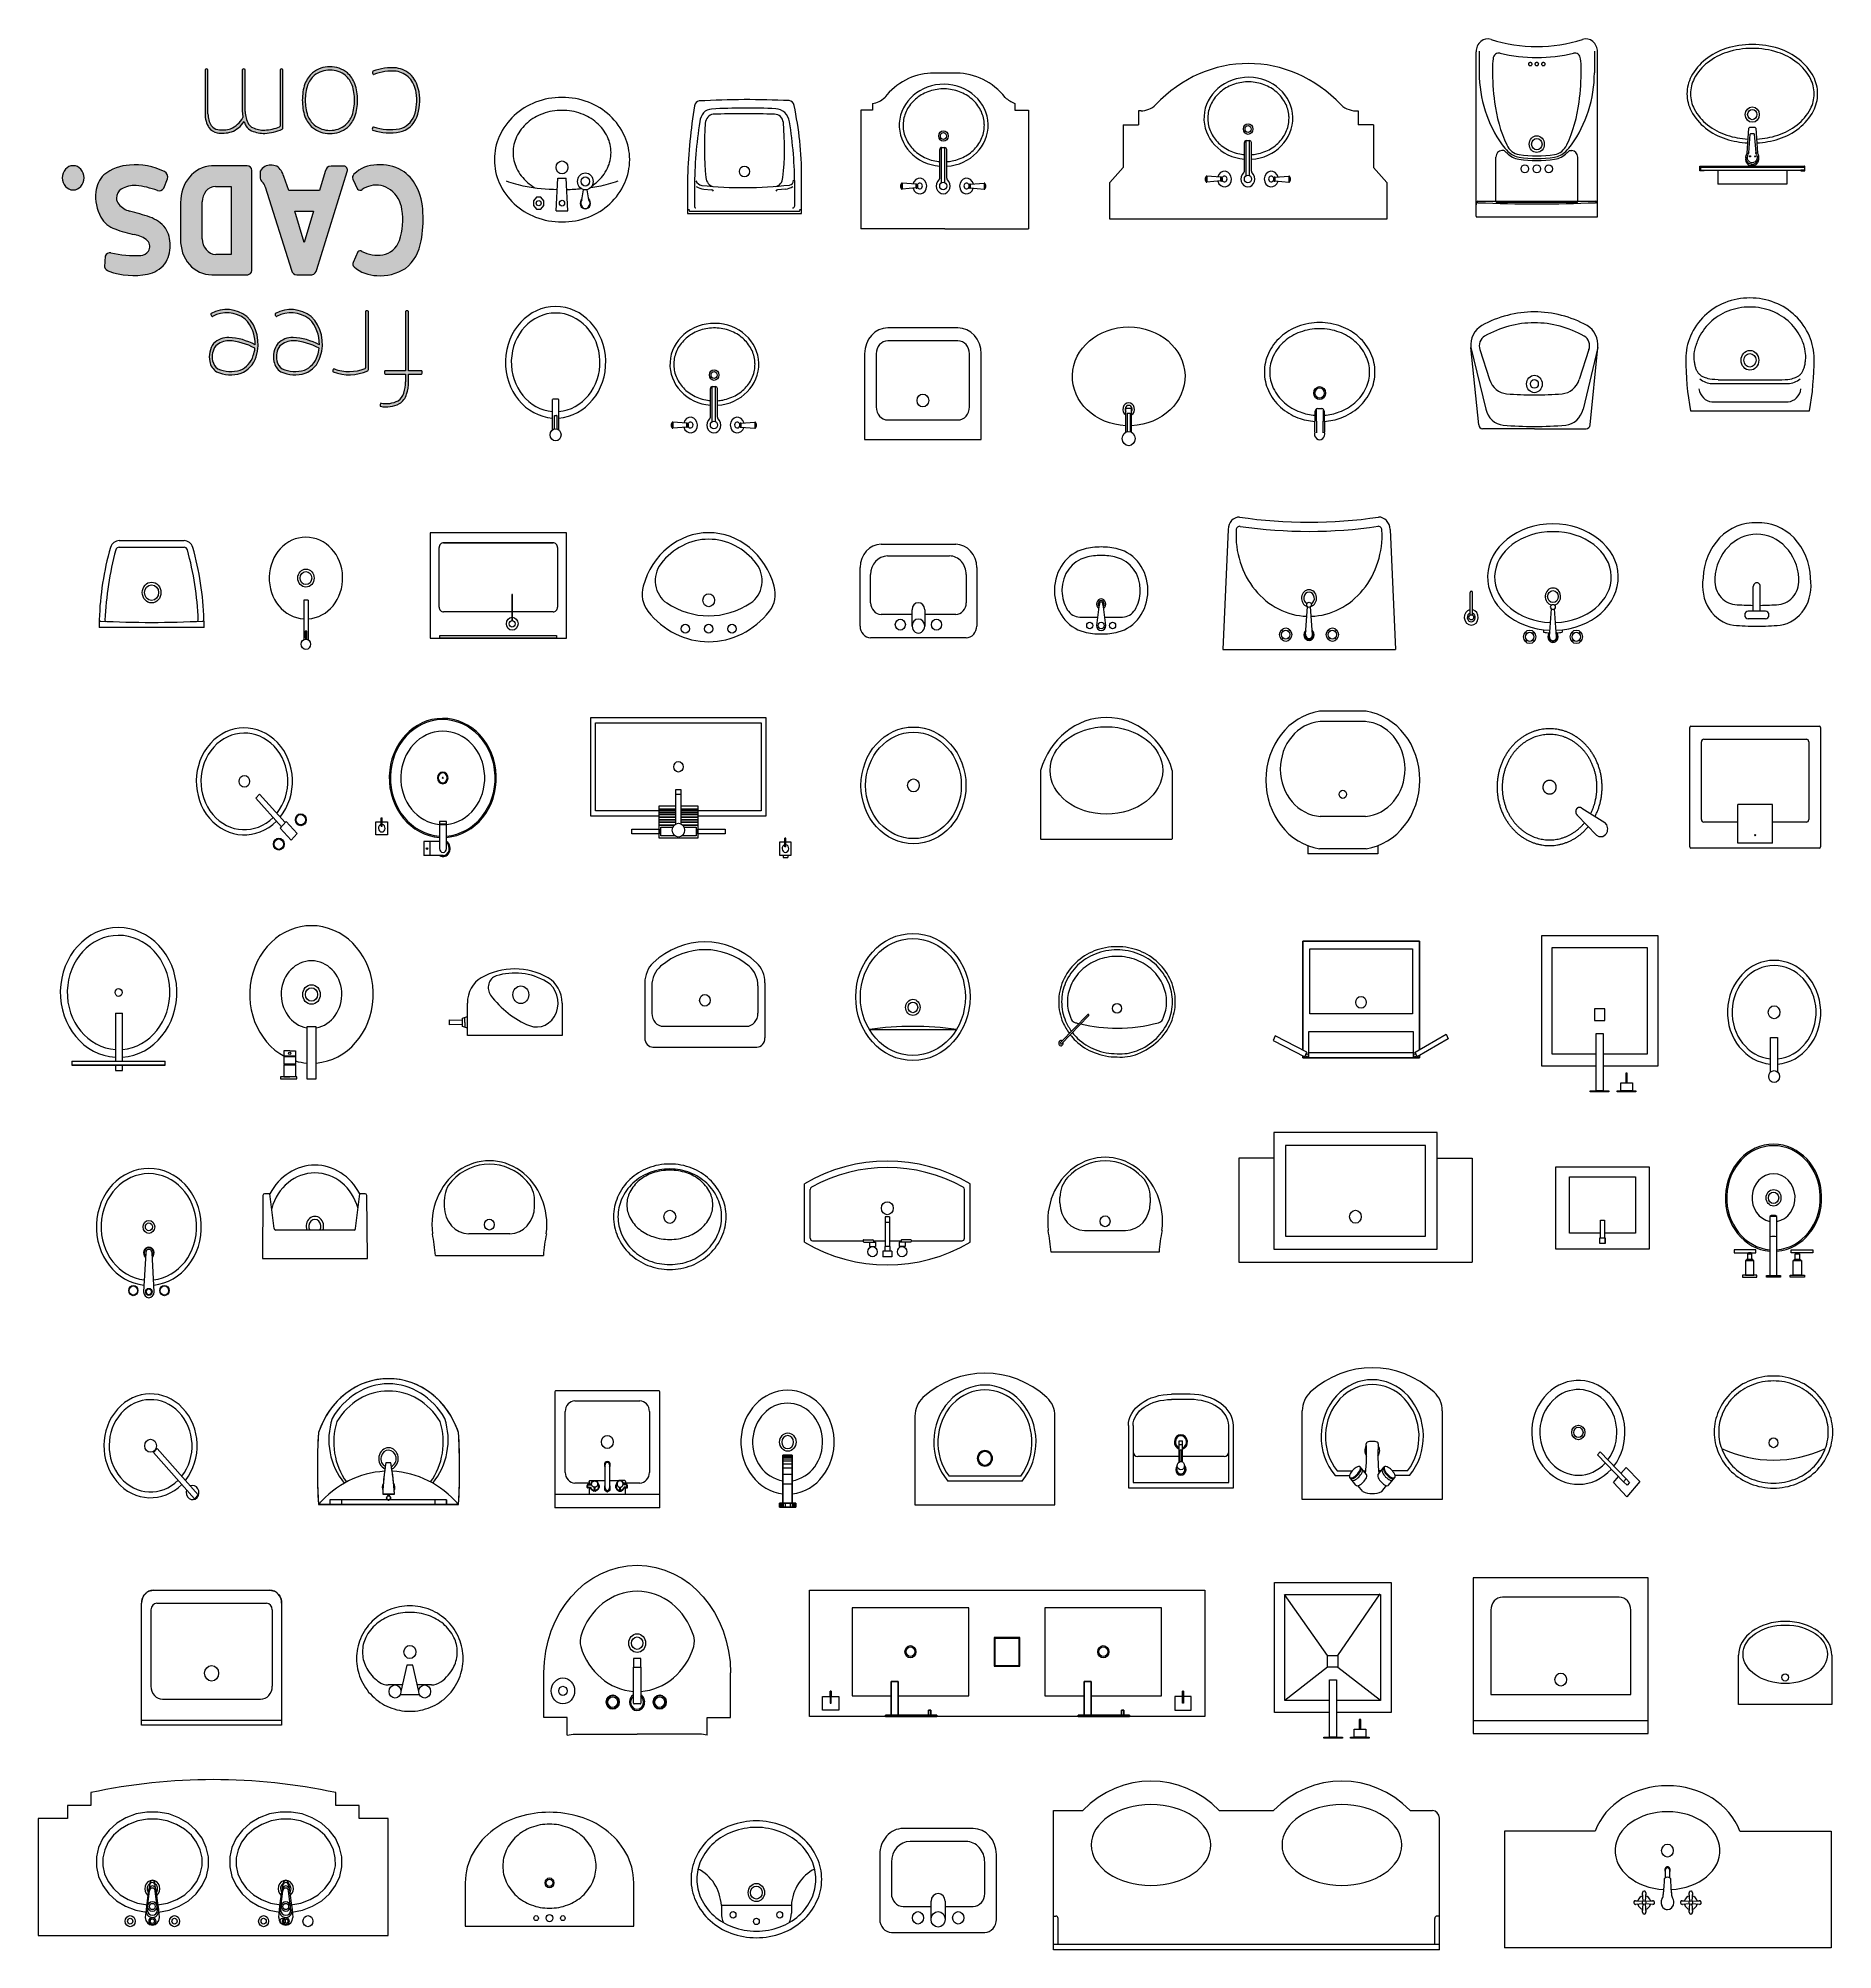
# Model space of a CAD drawing. Header units: inches. Extents: x -610279 to 716273, y -3458896 to 18603.
# Drawn here: x -610279 to 716273, y -3458896 to -2045429 of the extents above.
import ezdxf

# ---------------------------------------------------------------- set-up
doc = ezdxf.new("R2010")
doc.units = ezdxf.units.IN
doc.layers.add('6.Furniture', color=2, linetype='Continuous')
doc.layers.add('freecads.com', color=7, linetype='Continuous')
doc.styles.add('PL-01$0$Standard', font='ARIALN.TTF')

# ---------------------------------------------------------------- blocks, each defined once
blk = doc.blocks.new('A$C7A693FB6')
at = {"layer": 'freecads.com', "true_color": 0xc7c8ca}
h = blk.add_hatch(color=9, dxfattribs=at)
h.dxf.hatch_style = 1
edge = h.paths.add_edge_path()
edge.add_arc((140.1538127532352, 300.6546312716704), 21.61675633792863, 108.2032252494281, 160.6504463965192)
edge.add_arc((147.7178234376818, 297.4731191089118), 29.81176414172355, 159.6978691462817, 228.706553973592)
edge.add_arc((146.3245251336371, 302.1564739358803), 32.67411261440294, 235.9813383223777, 295.5016419348553)
edge.add_arc((160.1494820244516, 273.0936783557672), 0.4918813364811017, 299.5324380509559, 342.7686740131996)
edge.add_arc((158.6254212458475, 273.3114541418208), 2.026726126424374, 349.6683109373354, 421.3351453676448)
edge.add_arc((159.4152204808121, 274.6329702099475), 0.4918813364807222, 68.23478229087897, 110.683813852154)
edge.add_arc((146.3245251336405, 302.1564739358805), 29.98785541781536, 236.3083764983362, 295.51450789889964, ccw=False)
edge.add_arc((147.7178234376808, 297.4731191089119), 27.12550694513324, 178.6471360152599, 228.3465639945595, ccw=False)
edge.add_arc((147.8832632161733, 355.9556434467408), 63.95382284342681, 244.7473414766129, 266.8824281259978)
edge.add_arc((144.4494490085858, 313.1411216460407), 21.04469848496443, 269.8793420018887, 310.7286813278013)
edge.add_arc((145.7998834629707, 307.8461802232047), 16.33301927633285, 319.2900061744131, 373.6420763243655)
edge.add_arc((149.5666043489365, 309.1554966144702), 12.36971602405946, 11.86324171132332, 60.95424492016926)
edge.add_arc((142.7280703080931, 288.6233387050087), 33.87556016904278, 67.71857367640276, 105.981897984822)
edge = h.paths.add_edge_path(flags=16)
edge.add_arc((149.4952735232085, 309.0762608876301), 9.787749267912577, 12.2091753879331, 59.922429973902126, ccw=False)
edge.add_arc((145.7174918049491, 307.8872508291432), 13.73634082696034, -39.7856299137178, 13.724243883165684, ccw=False)
edge.add_arc((144.4494490085832, 313.1411216460385), 18.35844128837472, 270.09352389860436, 310.094068738446, ccw=False)
edge.add_arc((147.8832632161673, 355.9556434467427), 61.26756564684096, 243.7873216456942, 266.8151733359257, ccw=False)
edge.add_arc((147.7491142864103, 297.4672288530357), 27.15729734774515, 159.6149002581664, 172.5493091997715, ccw=False)
edge.add_arc((140.153812753234, 300.654631271672), 18.9304991413382, 108.35887957662649, 160.6504463965181, ccw=False)
edge.add_arc((142.7280703080969, 288.6233387050073), 31.18930297245655, 68.02212811044461, 105.8850275307042, ccw=False)
edge = h.paths.add_edge_path()
edge.add_arc((198.202223562937, 300.6546312716712), 21.61675633792764, 108.2032252494269, 160.6504463965205)
edge.add_arc((205.7662342473849, 297.4731191089119), 29.81176414172408, 159.6978691462824, 228.7065539735913)
edge.add_arc((204.3729359433387, 302.1564739358795), 32.67411261440186, 235.9813383223783, 295.5016419348543)
edge.add_arc((218.1978928341549, 273.0936783557707), 0.4918813364828653, 299.5324380504857, 342.7686740115021)
edge.add_arc((216.6738320555507, 273.3114541418201), 2.026726126423786, 349.6683109370368, 421.3351453677147)
edge.add_arc((217.463631290511, 274.6329702099473), 0.4918813364815973, 68.23478229069511, 110.683813852346)
edge.add_arc((204.3729359433407, 302.1564739358807), 29.98785541781419, 236.30837649834018, 295.5145078988942, ccw=False)
edge.add_arc((205.7662342473832, 297.4731191089118), 27.12550694513312, 178.6471360152597, 228.3465639945596, ccw=False)
edge.add_arc((205.9316740258758, 355.9556434467404), 63.9538228434264, 244.7473414766128, 266.8824281259978)
edge.add_arc((202.4978598182882, 313.141121646041), 21.04469848496466, 269.8793420018889, 310.7286813278011)
edge.add_arc((203.8482942726739, 307.8461802232046), 16.33301927633222, 319.290006174412, 373.6420763243666)
edge.add_arc((207.6150151586388, 309.1554966144699), 12.36971602405979, 11.86324171132408, 60.95424492016862)
edge.add_arc((200.7764811177956, 288.6233387050083), 33.8755601690432, 67.71857367640301, 105.9818979848218)
edge = h.paths.add_edge_path(flags=16)
edge.add_arc((207.5436843329116, 309.0762608876305), 9.787749267911977, 12.20917538793151, 59.92242997390349, ccw=False)
edge.add_arc((203.7659026146512, 307.8872508291433), 13.73634082696076, -39.78562991371689, 13.724243883164775, ccw=False)
edge.add_arc((202.4978598182855, 313.141121646039), 18.35844128837518, 270.09352389860493, 310.0940687384455, ccw=False)
edge.add_arc((205.9316740258698, 355.9556434467427), 61.26756564684091, 243.7873216456942, 266.8151733359257, ccw=False)
edge.add_arc((205.7975250961121, 297.4672288530359), 27.15729734774434, 159.6149002581662, 172.5493091997716, ccw=False)
edge.add_arc((198.2022235629369, 300.6546312716716), 18.93049914133868, 108.35887957662709, 160.6504463965173, ccw=False)
edge.add_arc((200.7764811177994, 288.6233387050077), 31.18930297245618, 68.02212811044433, 105.8850275307044, ccw=False)
edge = h.paths.add_edge_path()
edge.add_arc((77.4383804729058, 318.1713471843356), 1.187161785593199, 119.643900352638, 181.8497095416057)
edge.add_line((76.25183727888907, 318.1330280780639), (76.25183727889089, 271.2397693597086))
edge.add_arc((76.74250195588859, 271.274344262877), 0.4918813364850925, 184.0307098855339, 227.2669458584226)
edge.add_arc((77.59522691546975, 272.5561584823187), 2.026726126421155, 234.1665827842983, 305.8334172158771)
edge.add_arc((78.44795187505609, 271.2743442628779), 0.4918813364829538, 312.7330541417854, 364.8189486990127)
edge.add_line((78.93809447547756, 271.3156659331289), (78.93809447547937, 316.8658167021531))
edge.add_arc((79.45977891201615, 316.7667980734737), 0.5309984370506567, 103.60895254350089, 169.2527833850964, ccw=False)
edge.add_arc((93.8189592287604, 277.5722746403117), 42.26964161502002, 71.40332000574301, 110.03902691438739, ccw=False)
edge.add_arc((107.4160080386091, 318.1126323747644), 0.4918813364845933, 256.230659968113, 298.6794023509207)
edge.add_arc((106.4728650092169, 319.3294597150131), 2.026726126424748, 305.5790392766892, 377.2458737086602)
edge.add_arc((107.9596257438401, 319.7291221574039), 0.4918813364833685, 24.14551063533708, 67.38174660705616)
edge.add_arc((93.8189592287654, 277.5722746403123), 44.95589881160895, 71.41245649237347, 112.1746551594717)
edge = h.paths.add_edge_path()
edge.add_arc((65.16475690578633, 347.5960534314625), 0.4918813364808153, 31.55574755267662, 74.7919835243243)
edge.add_arc((59.95728752306445, 321.0632684063825), 27.52962218528399, 78.82269341066285, 115.3411563788757)
edge.add_arc((55.05603529607061, 333.7149427651734), 14.03222032725949, 119.3679185821839, 161.4016785520149)
edge.add_arc((70.49085921057485, 328.2376457423035), 30.40907221205861, 160.8955694441944, 180.0052612748601)
edge.add_line((40.0817871267227, 328.2348533815348), (40.0817871267227, 321.8651307657929))
edge.add_line((40.0817871267227, 321.8651307657929), (28.39882337656854, 321.8651307657929))
edge.add_arc((28.43339827973917, 321.3744660887993), 0.4918813364811202, 94.03070988582041, 137.2669458583613)
edge.add_arc((29.7152124991823, 320.5217411292111), 2.026726126422403, 144.1665827841608, 215.8334172157518)
edge.add_arc((28.43339827974179, 319.6690161696238), 0.4918813364832616, 222.7330541411461, 274.0307098860634)
edge.add_line((28.46797318291465, 319.1783514926283), (40.08178712672088, 319.1783514926283))
edge.add_line((40.08178712672088, 319.1783514926283), (40.0817871267227, 271.2397693597086))
edge.add_arc((40.5724518037204, 271.274344262877), 0.4918813364850925, 184.0307098855339, 227.2669458584226)
edge.add_arc((41.42517676330247, 272.5561584823193), 2.026726126422144, 234.166582784287, 305.8334172158888)
edge.add_arc((42.27790172288784, 271.2743442628764), 0.4918813364831459, 312.7330541420634, 364.8189486991835)
edge.add_line((42.76804432330937, 271.3156659331289), (42.76804432330937, 319.1716047255431))
edge.add_line((42.76804432330937, 319.1716047255431), (61.16963453544849, 319.1783514926319))
edge.add_arc((61.13505963228442, 319.6690161696508), 0.4918813365058924, 274.0307098848521, 317.2669458581709)
edge.add_arc((59.85324541284878, 320.5217411292149), 2.026726126426666, 324.1665827844579, 395.8334172153672)
edge.add_arc((61.13505963228242, 321.3744660887727), 0.4918813365108904, 42.7330541414902, 94.07272378279853)
edge.add_line((61.10012494343391, 321.8651052807691), (42.76804432330937, 321.8583839987041))
edge.add_line((42.76804432330937, 321.8583839987041), (42.76804431199707, 328.2344114724692))
edge.add_arc((70.49497584455897, 328.2373015020895), 27.72693168317847, 160.8486489196256, 180.0059720455945, ccw=False)
edge.add_arc((55.05603529607211, 333.7149427651742), 11.34596313067297, 119.83176293224949, 161.401678552021, ccw=False)
edge.add_arc((59.95728752306032, 321.0632684063825), 24.84336498869465, 78.80715845433161, 115.117361622282, ccw=False)
edge.add_arc((64.83416259426407, 345.922952469769), 0.4918813364843396, 263.640375758216, 306.0896392688103)
edge.add_arc((63.74195897024139, 347.0079772591266), 2.026726126418368, 312.9892761945861, 384.6561106267534)
at = {"layer": 'freecads.com', "true_color": 0x000000}
h = blk.add_hatch(color=18, dxfattribs=at)
h.dxf.hatch_style = 1
edge = h.paths.add_edge_path()
edge.add_arc((343.1696204293858, 162.4636060825214), 9.838309727421802, 0, 180)
edge.add_arc((343.1696204293858, 162.4636060825214), 9.838309727421802, 180, 360)
edge = h.paths.add_edge_path()
edge.add_arc((290.8848206669144, 177.6306236927711), 32.04856826551866, 353.2755136182471, 391.5868350017521)
edge.add_arc((298.2236303118646, 181.1165336599412), 23.98708497329241, 33.67621700606461, 72.60126687052109)
edge.add_arc((270.9021272323723, 107.8038741768424), 102.1994084677598, 70.27428636491834, 80.65532487628896)
edge.add_arc((291.0335735315744, 232.70193125369), 24.31354191749976, 231.7920908530376, 261.63525273384664, ccw=False)
edge.add_arc((280.257231356353, 218.3758302061226), 6.403233737567811, 145.1712782271715, 228.2716123444561, ccw=False)
edge.add_arc((282.785907775978, 215.2917684481669), 10.29788866606735, 93.5563307499346, 139.1098523304732, ccw=False)
edge.add_arc((286.8683735513037, 112.8343215968708), 112.8343217996079, 78.64121473179688, 92.39808452475802, ccw=False)
edge.add_arc((309.9871765515883, 227.9233395635781), 4.553757391280077, 258.654450342611, 335.5687012640083)
edge.add_line((314.1331807611859, 226.0398971108771), (314.7970437249642, 234.8194093676902))
edge.add_arc((309.5631491772793, 233.0283636003942), 5.531861990038623, 18.89101565281942, 74.61733202640126)
edge.add_arc((288.5513327932312, 166.6886317145113), 75.11587323568475, 72.58680032898508, 99.7343136317976)
edge.add_arc((281.0442879602331, 212.538934688426), 28.6585954700145, 100.4408533901963, 136.342336068393)
edge.add_arc((280.4691309319552, 217.7252925452275), 24.88927011657055, 144.0895788053085, 180.8593640679634)
edge.add_arc((279.6484364410751, 216.7879023245663), 24.07238635462055, 178.6572448966717, 213.8744914599057)
edge.add_arc((283.9083169300389, 225.8216059037505), 33.04436405735626, 222.7984799594865, 252.0749885901088)
edge.add_arc((409.8939510715993, 669.867587108679), 494.5964883506406, 254.0209082578499, 256.2350209104834)
edge.add_arc((287.8806232958599, 170.256933887438), 19.70056637433939, 44.20654637147919, 77.30587175785729, ccw=False)
edge.add_arc((297.0062831397495, 179.0720729556042), 7.012818873662098, -1.5001651294591056, 44.5650102805173, ccw=False)
edge.add_arc((295.756437482093, 179.0261742001098), 8.261408473637987, 298.2311871199401, 359.0449879430868, ccw=False)
edge.add_arc((287.8090225876832, 193.0179499165473), 24.35119689081586, 266.4157178802607, 299.13356767022924, ccw=False)
edge.add_arc((292.7563057973377, 245.0047183918243), 76.56416303974659, 250.4022047850329, 265.15275002210376, ccw=False)
edge.add_arc((265.5789486413729, 167.4099730391829), 5.667093522619209, 74.68772782329917, 141.4681576504624)
edge.add_line((261.1457963251905, 170.9402859906986), (257.9689850336545, 163.3219308767075))
edge.add_arc((262.6274547032019, 161.8429865874872), 4.887598170135409, 162.3866955760505, 246.1384215057274)
edge.add_arc((287.4494915989869, 220.3589992849836), 68.45008656556237, 246.95122400588, 273.9898026799247)
edge.add_arc((289.6879885954807, 197.0643455740836), 45.0602960849256, 273.2112748019098, 304.7435954536468)
edge.add_arc((301.4890011550982, 176.2723307118625), 21.35855686439896, 310.5275175533543, 353.5632215634329)
edge = h.paths.add_edge_path()
edge.add_line((246.0640145070392, 182.6210778351815), (246.0640145070392, 212.3241524614095))
edge.add_arc((218.1816005595172, 213.3041035511928), 27.89962923910172, 357.9871197448085, 450.5803736083035)
edge.add_line((217.8989980409788, 241.202301476791), (185.2995279704282, 241.202301476791))
edge.add_arc((185.7592706872992, 237.0681434450711), 4.159642532351842, 96.34555580739377, 170.0567550037188)
edge.add_line((181.6621089846267, 237.7863996522174), (181.6621089846267, 156.5067082910973))
edge.add_arc((185.7130168313935, 156.8159415744951), 4.062693639269118, 184.3653094378038, 271.2718551952325)
edge.add_line((185.8031933454386, 152.7542488481959), (218.0454575576841, 152.7542488481959))
edge.add_arc((216.67229351146, 182.1181822956717), 29.39602297940376, 272.6774079435917, 360.980241362738)
edge = h.paths.add_edge_path(flags=16)
edge.add_line((214.5788121052374, 169.443439005463), (200.2437425900462, 169.443439005463))
edge.add_line((200.2437425900462, 169.443439005463), (200.2437425900462, 224.861223551452))
edge.add_line((200.2437425900462, 224.861223551452), (214.3589203687698, 224.861223551452))
edge.add_arc((213.4891577763401, 211.7654653452275), 13.1246093261128, 0.9488699358980739, 86.20024701537318, ccw=False)
edge.add_line((226.611967342551, 211.9828108122856), (226.611967342551, 182.0684988974281))
edge.add_arc((213.9991504561088, 182.0429546585186), 12.6128427532838, -87.36586990839709, 0.11603871621440476, ccw=False)
edge = h.paths.add_edge_path()
edge.add_arc((140.7943554872424, 236.1256069520055), 5.189345677915158, 16.42917765890726, 86.1416713329243)
edge.add_line((141.143544767614, 241.3031908877201), (127.331249254732, 241.3031908877201))
edge.add_arc((128.4653361711673, 235.6836558771457), 5.732828871429978, 101.4096981907611, 167.2180096827639)
edge.add_line((122.8745728468184, 236.951998228491), (95.47711365303621, 157.2481774119115))
edge.add_arc((98.60738128902854, 156.1997775287089), 3.301169154714755, 161.4830965687202, 264.7226972713264)
edge.add_line((98.30375252002341, 152.9126013304085), (110.1119305099874, 152.9126013304085))
edge.add_arc((110.0940285590948, 158.1590759387759), 5.246505150677897, 270.1955031382058, 350.0571425142275)
edge.add_line((115.2617335469786, 157.2531833103203), (120.461765660837, 172.6769416223142))
edge.add_line((120.461765660837, 172.6769416223142), (148.3229994405847, 172.6769416223142))
edge.add_line((148.3229994405847, 172.6769416223142), (152.8661881407807, 161.3005524899454))
edge.add_arc((165.8082469593937, 164.7120474554202), 13.3841392836409, 194.7671190466299, 239.9582071692397)
edge.add_arc((164.2980651482303, 166.6209022411928), 14.45869936490273, 248.9626154833211, 292.8840273558571)
edge.add_arc((167.1546344916472, 160.3464100112096), 7.569652552684759, 291.4321409489293, 335.0884638981837)
edge.add_line((174.0200006915566, 157.1579328340122), (174.0200006915566, 162.8572921045561))
edge.add_arc((170.2133089746288, 162.4959730180938), 3.823800898316829, 5.422089434263651, 57.84182406900277)
edge.add_arc((176.9176596580193, 171.7945161503539), 7.651199587942645, 194.1939537312615, 232.3928357147342, ccw=False)
edge.add_line((169.500041773932, 169.9184031313162), (145.7718205383499, 237.593309316213))
h.paths.add_polyline_path([(142.7897797849255, 189.5736803996588), (126.0445350820519, 189.5736803996588), (134.3902020946298, 214.9818573193406)], flags=16)
edge = h.paths.add_edge_path()
edge.add_arc((86.8592510146051, 162.4373828536583), 3.826042247839482, 312.1299985804686, 377.972319914028)
edge.add_line((90.49860418655226, 163.6179368643207), (86.17702548081797, 171.5486033577909))
edge.add_arc((83.80309661618482, 169.1466032604943), 3.377150088721392, 45.33676058611885, 125.9106013597289)
edge.add_arc((66.51498360703901, 199.7613530360744), 31.80534970440741, 284.01046898674167, 298.7691590134854, ccw=False)
edge.add_arc((69.19584694103584, 191.6347990389389), 23.28013952352295, 236.3772556936009, 282.45069946151494, ccw=False)
edge.add_arc((69.31177533073551, 191.9217751513023), 23.58337955629239, 189.0063333186407, 236.52878679716508, ccw=False)
edge.add_arc((92.87855886101421, 196.6924304553491), 47.61740674763477, 159.5296417362086, 190.2368839039962, ccw=False)
edge.add_arc((65.59756286227851, 206.4608114536045), 18.6469552126828, 96.74101039355781, 158.3335350568109, ccw=False)
edge.add_arc((68.05774919894961, 191.8480520613528), 33.45539524065125, 65.18297915570167, 97.9877288239366, ccw=False)
edge.add_arc((83.75100261094548, 225.04324660106), 3.275939245330761, 239.7304829850701, 312.0218741429899)
edge.add_line((85.94396309699187, 222.609586344217), (90.19868691474403, 231.1402753823822))
edge.add_arc((87.38786010881513, 232.3313364806043), 3.052764955352191, 337.0356602815251, 411.5960473281256)
edge.add_arc((68.12174828755826, 207.3918649390801), 34.56699281293001, 52.2500320303104, 89.00434785631009)
edge.add_arc((65.63410976224633, 195.8233516607141), 46.23354774673614, 86.1699238497659, 119.5979673440978)
edge.add_arc((62.23916945322021, 208.0313572675149), 34.08098981112958, 124.779191723681, 170.4354704173881)
edge.add_arc((113.2601339306768, 196.0072124369949), 86.4567015183262, 168.1953079947811, 183.466399120789)
edge.add_arc((69.91247652488372, 191.1843436988534), 42.9527708221282, 180.5396848707813, 210.7589979072758)
edge.add_arc((63.08503768021617, 187.0612726979269), 34.97715789889036, 210.6749329033254, 240.8972567862861)
edge.add_arc((65.13893098518851, 193.0687430847212), 41.24055603915648, 242.4636306661784, 274.83212936902)
edge.add_arc((69.18102172545848, 182.6412316579221), 30.67172864667495, 268.9386626855082, 311.3034906129058)
at = {"layer": 'freecads.com', "true_color": 0xc7c8ca}
h = blk.add_hatch(color=9, dxfattribs=at)
h.dxf.hatch_style = 1
edge = h.paths.add_edge_path()
edge.add_arc((208.261278111128, 95.1205834886234), 28.40779453373561, 81.64014714796792, 105.13414053939351, ccw=False)
edge.add_arc((211.1142185195407, 113.8620371179961), 9.451196814020392, 40.50808698988442, 82.233108941956, ccw=False)
edge.add_arc((204.5954294681008, 110.4493599938276), 16.70490751088967, 0.05396173480869493, 34.8753669321531, ccw=False)
edge.add_line((221.3003295703147, 110.465092839484), (221.3003283777343, 74.68873519509361))
edge.add_arc((221.7909930547285, 74.72331009826036), 0.4918813364814429, 184.0307098853647, 227.2669458585905)
edge.add_arc((222.6437180143141, 76.00512431770449), 2.026726126422278, 234.16658278429, 305.8334172158861)
edge.add_arc((223.496442973899, 74.72331009826387), 0.4918813364852829, 312.7330541419156, 364.81894870143)
edge.add_line((223.986585574321, 74.76463176853576), (223.986585574321, 110.4676240775552))
edge.add_arc((204.5954294680946, 110.4493599938247), 19.39116470748461, 0.05396556034367673, 35.25589158689552)
edge.add_arc((211.1147589862007, 113.862691055492), 12.13662000111364, 39.86791125577775, 80.58244588785008)
edge.add_arc((208.2612781111257, 95.1205834886259), 31.094051730321, 81.04627766673387, 105.3183102910388)
edge.add_arc((207.3128970348926, 103.583282575004), 22.71989786920953, 108.6515278312196, 144.9559544340595)
edge.add_arc((166.082535485584, 107.9340489835826), 24.24236241244342, 21.01885948635306, 30.53011243698279)
edge.add_arc((177.7262209629165, 113.6364303957112), 11.3605410446993, 35.59560743798678, 68.07514234883433)
edge.add_arc((171.2027314627878, 98.61814760329645), 27.73197876278706, 67.15778955630186, 92.60395400663121)
edge.add_arc((170.9580505700843, 83.44886938712713), 42.88464082449499, 91.35652746266034, 112.8387435126899)
edge.add_arc((154.9292420017163, 121.6887432459818), 1.423068406686943, 115.6669681166932, 172.4859943177595)
edge.add_line((153.5183935898222, 121.8748358271514), (153.518393589824, 74.68873519509361))
edge.add_arc((154.0090582668187, 74.72331009826064), 0.4918813364820582, 184.0307098853929, 227.2669458585619)
edge.add_arc((154.8617832264046, 76.0051243177047), 2.026726126422984, 234.1665827842727, 305.8334172159035)
edge.add_arc((155.7145081859886, 74.72331009826233), 0.4918813364853513, 312.7330541421878, 364.8189487016086)
edge.add_line((156.2046507864106, 74.76463176853576), (156.2046507864106, 120.4799220949462))
edge.add_arc((156.6910339660905, 120.5089898316033), 0.4872509936263564, 108.93241815004339, 183.4201019744719, ccw=False)
edge.add_arc((170.9580505700787, 83.44886938712074), 40.19838362791297, 91.3565274626518, 111.0294599033812, ccw=False)
edge.add_arc((171.1986952190427, 98.60450457176027), 25.05986157365111, 67.16139386137081, 92.7270237863437, ccw=False)
edge.add_arc((177.7220497016358, 113.6323624109626), 8.680054637799602, 36.35606175760063, 68.34351252844567, ccw=False)
edge.add_arc((166.0825354855874, 107.9340489835706), 21.5561052158567, 1.6618769930880717, 30.202188607587175, ccw=False)
edge.add_line((187.6295737281343, 108.5592010061264), (187.6295737281362, 74.68873519509361))
edge.add_arc((188.1202384051309, 74.72331009826061), 0.4918813364819995, 184.03070988539, 227.2669458585646)
edge.add_arc((188.9729633647159, 76.00512431770447), 2.026726126422267, 234.1665827842898, 305.8334172158863)
edge.add_arc((189.8256883243014, 74.72331009826364), 0.4918813364847301, 312.733054141885, 364.818948701462)
edge.add_line((190.3158309247228, 74.76463176853576), (190.3158309247228, 108.5970176826158))
edge.add_arc((166.082535485596, 107.9340489835716), 24.24236241243658, 1.567093344320208, 13.39955175350389)
edge.add_arc((208.1153021152303, 102.0567155372392), 21.7383549929397, 109.5400224172028, 148.0755155677706, ccw=False)
edge = h.paths.add_edge_path()
edge.add_arc((109.8960746482563, 101.5249303539561), 26.35028038201353, 25.19111344563328, 49.7064704732981)
edge.add_arc((111.3594953560967, 99.59906902525408), 26.97639124184472, 54.72891190369938, 90.5541312783105)
edge.add_arc((110.8377037248754, 99.5990690252916), 26.97639124180727, 89.44586872167257, 125.2710880963797)
edge.add_arc((112.3011244327363, 101.5249303539557), 26.35028038202159, 130.2935295267702, 154.808886554339)
edge.add_arc((126.2398219926386, 99.37065730895813), 40.07870566201949, 160.5129937365808, 179.9533827710763)
edge.add_arc((126.2398219926421, 99.43587530629524), 40.07870566202318, 180.0466172292821, 199.4870062634114)
edge.add_arc((112.3011244327332, 97.28160226129147), 26.35028038201616, 205.1911134456421, 229.7064704731974)
edge.add_arc((110.8377037248802, 99.20746358995937), 26.97639124180819, 234.7289119035809, 270.5541312783211)
edge.add_arc((111.3594953560901, 99.20746359000026), 26.97639124184894, 269.4458687217075, 305.2710880963778)
edge.add_arc((109.8960746482509, 97.28160226129401), 26.35028038201687, 310.2935295267836, 334.8088865543788)
edge.add_arc((95.95737708834096, 99.43587530629048), 40.07870566202343, 340.5129937366125, 359.9533827709016)
edge.add_arc((95.95737708833893, 99.37065730896285), 40.07870566202546, 0.04661722909374306, 19.48700626338697)
edge = h.paths.add_edge_path(flags=16)
edge.add_arc((95.95737708832343, 99.4315040991513), 37.39244846545177, 340.72003334334147, 359.95338277108937, ccw=False)
edge.add_arc((109.8960746482577, 97.27723105415876), 23.66402318542281, 310.5838482302023, 334.48791566190687, ccw=False)
edge.add_arc((111.2307994702083, 99.463494872907), 24.57709084166403, 269.6918050798081, 304.8956357211521, ccw=False)
edge.add_arc((110.9674367642077, 99.46801718512084), 24.58160753253385, 235.11341864058681, 270.30572081836954, ccw=False)
edge.add_arc((112.3011244327323, 97.2772310541579), 23.66402318542845, 205.5120843380843, 229.421378555179, ccw=False)
edge.add_arc((126.2398219926608, 99.43150409915143), 37.39244846545259, 180.0466172289109, 199.2799666566583, ccw=False)
edge.add_arc((126.239821992653, 99.37065730896055), 37.39244846544481, 160.7200333433143, 179.953382771084, ccw=False)
edge.add_arc((112.3011244327279, 101.5249303539543), 23.66402318542558, 130.5786214448013, 154.4879156618746, ccw=False)
edge.add_arc((110.9674367642114, 99.33414422299444), 24.5816075325339, 89.69427918164308, 124.88658135941299, ccw=False)
edge.add_arc((111.2307994702097, 99.33866653520876), 24.57709084166363, 55.104364278877085, 90.30819492019953, ccw=False)
edge.add_arc((109.8960746482558, 101.5249303539546), 23.66402318542525, 25.512084338125078, 49.416151769825376, ccw=False)
edge.add_arc((95.9573770883301, 99.3706573089605), 37.39244846544509, 0.04661722891609088, 19.279966656685588, ccw=False)
edge = h.paths.add_edge_path()
edge.add_arc((51.59033076620959, 104.5023450878739), 21.02604112400761, 100.2293871277257, 155.6131205923017)
edge.add_arc((67.16018527017981, 99.60362165698818), 37.2813191884159, 158.6376280384836, 190.7802142258445)
edge.add_arc((56.42350627530941, 97.4312892324859), 26.32810504628776, 190.5064794435654, 223.1434487199879)
edge.add_arc((54.20039884524137, 98.75792931699738), 25.73379501119169, 228.692036714497, 262.7062459628369)
edge.add_arc((54.99629556388413, 128.0783758007159), 54.9962966249523, 265.7632922277344, 288.1939427880684)
edge.add_arc((71.99382573105079, 76.29161325324303), 0.4918813365030065, 290.7426716697364, 333.9789076450074)
edge.add_arc((70.5209421648571, 76.73972211307334), 2.026726126427396, 340.8785445712408, 412.5453790012286)
edge.add_arc((71.50340573258447, 77.92502919896899), 0.4918813365100457, 59.44501592400427, 103.2123217645986)
edge.add_arc((54.99629556388619, 128.0783758007215), 52.31003942836946, 265.84298783294275, 288.26507989886755, ccw=False)
edge.add_arc((54.20039884524117, 98.75792931699898), 23.04753781460447, 229.0154744748766, 262.53072476759314, ccw=False)
edge.add_arc((56.42386378112957, 97.43153721921128), 23.64227862535174, 190.4758104875937, 222.827578853519, ccw=False)
edge.add_arc((67.16018527018193, 99.60362165698568), 34.59506199182982, 158.7569020747099, 190.7802142258665, ccw=False)
edge.add_arc((51.59033076621142, 104.5023450878756), 18.33978392742007, 100.29556229082152, 155.3949868098461, ccw=False)
edge.add_arc((56.89068516353239, 70.05863085961148), 53.1845519136239, 73.86742914481181, 99.28179610676523, ccw=False)
edge.add_arc((71.76329717507345, 121.6315241590186), 0.4918813365030767, 258.8984685785338, 299.6750907375683)
edge.add_arc((70.79915154433625, 122.8317786122677), 2.026726126428695, 306.5747276610272, 378.2415620906522)
edge.add_arc((72.27874278589158, 123.2572163958602), 0.4918813365110627, 25.14119901544435, 71.25337670798646)
edge.add_arc((56.89068516353579, 70.05863085961332), 55.8708091102089, 73.84411949061781, 99.30563497474644)
at = {"layer": 'freecads.com'}
for points in [[(65.58390442835662, 347.8534686670282, 0.1909240699250873), (65.29378928155711, 348.0707089857133, 0.1607042461837881), (48.17441188112207, 345.943862034168, 0.1854914147818408), (41.75660903182506, 338.1902604471543, 0.08357553701263709), (40.0817871267227, 328.2348533815348), (40.0817871267227, 321.8651307657929), (28.39882337656854, 321.8651307657929, 0.1909240699291303), (28.0721000067133, 321.7082486633699, 0.3233132727007023), (28.07210000671148, 319.3352335950549, 0.227642567099128), (28.46797318291465, 319.1783514926283), (40.08178712672088, 319.1783514926283), (40.0817871267227, 271.2397693597086, 0.1909240699306959), (40.23866922914749, 270.9130459898479, 0.3233132727007579), (42.61168429746249, 270.9130459898515, 0.231262987135859), (42.76804432330937, 271.3156659331289), (42.76804432330937, 319.1716047255431), (61.16963453544849, 319.1783514926319, 0.1909240699326368), (61.49635790532739, 319.3352335950622, 0.3233132726974162), (61.49635790533102, 321.7082486633626, 0.2278353952159352), (61.10012494343391, 321.8651052807691), (42.76804432330937, 321.8583839987041), (42.76804431199707, 328.2344114724692, -0.08378482305409404), (44.3025838440517, 337.3335282943044, -0.1833986582441332), (49.41192982166103, 343.557450207707, -0.1597722091533594), (64.7796775841307, 345.4340980611232, 0.1873674031164196), (65.12390541348395, 345.5254649254457, 0.3233132727034803)], [(76.85120083540642, 319.2031287399368, 0.2782918623332811), (76.25183727888907, 318.1330280780639), (76.25183727889089, 271.2397693597086, 0.1909240699306948), (76.40871938131568, 270.9130459898479, 0.3233132727006405), (78.78173444962886, 270.9130459898515, 0.2312629871363541), (78.93809447547756, 271.3156659331289), (78.93809447547937, 316.8658167021531, -0.2945238314324685), (79.33483817614433, 317.2828883297952, -0.1701954113470862), (107.2989335158745, 317.6348868302448, 0.1873650494415168), (107.6520658935333, 317.6810956575428, 0.3233132727025344), (108.4084721599411, 319.9303288768097, 0.1909240699253981), (108.1487981023038, 320.1831717890236, 0.1797581251139338)], [(133.400988976693, 321.1895655451553, 0.2329244987751743), (119.7580843988962, 307.8169227673716, 0.3105498022921123), (128.0445714092639, 275.0743594140513, 0.2657071005714478), (160.3919383202701, 272.6657038310623, 0.1909240698825507), (160.6192860263418, 272.9479682017409, 0.3233132726945266), (159.5976121046897, 275.089785867207, 0.1873663555165316), (159.2414827959092, 275.0931467695664, -0.2642400178410728), (129.6895782523879, 277.2055217532943, -0.2203191110100074), (120.5998776920333, 298.1135451909759, 0.09688397365073616), (144.4051314456719, 292.0964698248135, 0.1801506609488795), (158.1806482454704, 297.1932847444405, 0.2417040985896783), (161.6721165320596, 311.6984180250001, 0.2175371146621262), (155.5721994045252, 319.9695015406833, 0.1685239810017675)], [(154.4006195162347, 317.546067049534, -0.2112492178642363), (159.0616438701418, 311.14618700149, -0.2378180743213001), (156.2731010770567, 299.0971329568383, -0.1763294319352773), (144.4794154782558, 294.7827048148029, -0.1008174648132787), (120.8211107234856, 300.9887943215399, -0.05649700198620179), (122.2926076740368, 306.9268837266573, -0.2322085942165075), (134.1913120579084, 318.6216116300529, -0.1667277043148384)], [(191.4493997863956, 321.1895655451553, 0.2329244987751859), (177.8064952085988, 307.8169227673716, 0.3105498022921053), (186.0929822189664, 275.0743594140513, 0.265707100571441), (218.4403491299709, 272.6657038310623, 0.1909240698770103), (218.6676968360425, 272.94796820173, 0.3233132726963006), (217.6460229143904, 275.089785867207, 0.1873663555182269), (217.2898936056063, 275.0931467695664, -0.2642400178410289), (187.7379890620905, 277.2055217532943, -0.2203191110100083), (178.6482885017358, 298.1135451909759, 0.0968839736507368), (202.4535422553745, 292.0964698248135, 0.1801506609488773), (216.2290590551729, 297.1932847444405, 0.2417040985896886), (219.7205273417621, 311.6984180250001, 0.2175371146621202), (213.6206102142278, 319.9695015406833, 0.1685239810017652)], [(212.4490303259372, 317.546067049534, -0.2112492178642504), (217.1100546798443, 311.14618700149, -0.237818074321292), (214.3215118867593, 299.0971329568383, -0.1763294319352725), (202.5278262879583, 294.7827048148029, -0.1008174648132787), (178.8695215331882, 300.9887943215399, -0.0564970019862035), (180.3410184837394, 306.9268837266573, -0.2322085942165009), (192.2397228676109, 318.6216116300529, -0.1667277043148405)], [(89.42581756922482, 159.5998953377457, 0.2954652772994217), (90.49860418655226, 163.6179368643207), (86.17702548081797, 171.5486033577909, 0.3668083756100806), (81.822323023227, 171.8818690053886, -0.06448609874851835), (74.21503276433032, 168.902164569834, -0.2037860447889977), (56.3051181580704, 172.2493919583867, -0.2103796911642634), (46.01915425342668, 188.2299470614453, -0.1347931960817215), (48.26803696233583, 213.3453209340987, -0.2754107991691995), (63.40875369787864, 224.9788581417852, -0.1441233560881904), (82.09970580755362, 222.213936295313, 0.326325940544454), (85.94396309699187, 222.609586344217), (90.19868691474403, 231.1402753823822, 0.3373164453018336), (89.28424332706345, 234.7236375825087, 0.1617601008492787), (68.72240279743346, 241.9536387113985, 0.1469005748265781), (42.79885105477115, 236.0239971407609, 0.2018909279320758), (28.63193639449491, 213.6941968946667, 0.06673149515056971), (26.96161113363996, 190.7797655957293, 0.1326261401292385), (33.00203923887966, 169.2170921490069, 0.1326395085295634), (46.07294505267964, 156.5000181569885, 0.1421808440104941), (68.61289631108957, 151.974765091185, 0.1869860757455073)], [(145.7718205383499, 237.593309316213, 0.3139201381329451), (141.143544767614, 241.3031908877201), (127.331249254732, 241.3031908877201, 0.2953039335196925), (122.8745728468184, 236.951998228491), (95.47711365303621, 157.2481774119115, 0.4836320766431824), (98.30375252002341, 152.9126013304085), (110.1119305099874, 152.9126013304085, 0.3632866959101063), (115.2617335469786, 157.2531833103203), (120.461765660837, 172.6769416223142), (148.3229994405847, 172.6769416223142), (152.8661881407807, 161.3005524899454, 0.1997792799995184), (159.1077243590262, 153.1259272572752, 0.1940244712113894), (169.9205780933007, 153.3001914678462, 0.1928245279758477), (174.0200006915566, 157.1579328340122), (174.0200006915566, 162.8572921045561, 0.2327980629730456), (172.2485592774156, 165.7331337362193, -0.1682348263273368), (169.500041773932, 169.9184031313162)], [(246.0640145070392, 182.6210778351815), (246.0640145070392, 212.3241524614095, 0.427533145278378), (217.8989980409788, 241.202301476791), (185.2995279704282, 241.202301476791, 0.3331947013159227), (181.6621089846267, 237.7863996522174), (181.6621089846267, 156.5067082910973, 0.398486947376509), (185.8031933454386, 152.7542488481959), (218.0454575576841, 152.7542488481959, 0.4055641029149668)], [(322.7129171367815, 173.8778909585562, 0.1687393631435901), (318.185307309026, 194.4173493107555, 0.1714947581273497), (305.3962410945314, 204.0061361046392, 0.04532682888747008), (287.4965774290486, 208.6470361355496, -0.1309563636422468), (275.9952376942711, 213.59704246002, -0.3793668221474195), (275.0010536159807, 222.0328779033152, -0.201424332417349), (282.1471314603023, 225.5698264260755, -0.06009786466247088), (309.0913356116816, 223.4585690891836, 0.3487959090147779), (314.1331807611859, 226.0398971108771), (314.7970437249642, 234.8194093676902, 0.2480599747548195), (311.030555591773, 238.3620504576757, 0.1190105142514957), (275.8507654961195, 240.7230156336809, 0.1579438240049249), (260.3104405572358, 232.3233393088121, 0.1618293659353234), (255.5826603325877, 217.3519990381501, 0.1548852358087821), (259.6620845389007, 203.3705433277828, 0.128442279158078), (273.7381872659898, 194.3812105727193, 0.0096611895200442), (292.2097484647584, 189.4759606771004, -0.1454356272141805), (302.0025989633377, 183.9930948764813, -0.2037484692935271), (304.016698366433, 178.8884785540686, -0.2717586503453019), (299.6643348708913, 171.7474924536036, -0.1437363289786992), (286.2866653929796, 168.7143860094366, -0.06445041269642293), (267.075512672036, 172.8758897140178, 0.2999213032873965), (261.1457963251905, 170.9402859906986), (257.9689850336545, 163.3219308767075, 0.3826216252148614), (260.6502823686806, 157.373153768207, 0.1185284923434042), (292.2121753376832, 152.0748049612739, 0.1384604862398895), (315.3680728054042, 160.0378205111992, 0.1900173404410858)], [(214.5788121052374, 169.443439005463), (200.2437425900462, 169.443439005463), (200.2437425900462, 224.861223551452), (214.3589203687698, 224.861223551452, -0.3901419819800843), (226.611967342551, 211.9828108122856), (226.611967342551, 182.0684988974281, -0.4013990068192301)], [(353.0079301568076, 162.4636060825214, 1), (333.331310701964, 162.4636060825214, 1)], [(47.85632636194714, 125.1941699580348, 0.2464737811563943), (32.44027010390528, 113.183910728847, 0.1411753284008307), (30.53681053214677, 92.63044567855832, 0.1433761482964864), (37.21336438834442, 79.42741287179524, 0.149514386275549), (50.93332684347843, 73.23236475490921, 0.09818588310874377), (72.168036046427, 75.83161541062145, 0.1909240699414682), (72.43584633899081, 76.07582393155099, 0.3233132726929765), (71.75346098540467, 78.34860873075013, 0.1933268343359629), (71.3909812171496, 78.40389032449093, -0.09814817976177825), (51.20434539577036, 75.90595646904694, -0.1472893193683624), (39.08455195160423, 81.3596485972339, -0.1421063691963727), (33.17566039301892, 93.13288884747817, -0.1406445637489123), (34.91580504444937, 112.1383038658387, -0.2451582894371246), (48.31253435895087, 122.546838021095, -0.1113478786268565), (71.66858631167997, 121.1488471432458, 0.179823093801799), (72.00681827177505, 121.2041546179171, 0.3233132726912282), (72.72402502620571, 123.4661924128304, 0.2039620782002499), (72.43682540898772, 123.7230029708953, 0.111556158279313)], [(133.7402610165809, 112.7406359779161, 0.1073782866223338), (126.9368970560445, 121.6233792462699, 0.1576027793298292), (111.0985995404899, 126.5741986413741, 0.1576027793302584), (95.26030202491893, 121.6233792462554, 0.1073782866219103), (88.45693806440977, 112.7406359779307, 0.08502873076688745), (86.16112959635393, 99.40326630750133, 0.0850287307652778), (88.45693806440795, 86.06589663732666, 0.1073782866218502), (95.26030202490801, 77.1831533690056, 0.1576027793304066), (111.0985995404917, 72.23233397387594, 0.1576027793300935), (126.9368970560699, 77.18315336900196, 0.1073782866220259), (133.7402610165809, 86.06589663733757, 0.08502873076597979), (136.0360694846295, 99.40326630762502, 0.08502873076599832)], [(200.8445781156988, 122.5431171324853, -0.1028724890680155), (212.3914819528181, 123.2265295943325, -0.1840982877457284), (218.3000985331873, 120.001112752554, -0.1531170891038049), (221.3003295703147, 110.465092839484), (221.3003283777343, 74.68873519509361, 0.1909240699322202), (221.4572104801591, 74.36201182523291, 0.3233132727007265), (223.8302255484741, 74.36201182523655, 0.2312629871468615), (223.986585574321, 74.76463176853576), (223.986585574321, 110.4676240775552, 0.1548167844086649), (220.4299094907328, 121.6425057145534, 0.1795434393032801), (213.1006524852073, 125.8357346143384, 0.1063044641035408), (200.0468115755866, 125.1099581494018, 0.1597463608247357), (188.7118696601101, 116.6291838389989, 0.04152451203232364), (186.9639925063602, 120.2489540999741, 0.1426751590464779), (181.9681366466975, 124.1753128867531, 0.111488343695037), (169.9428142165871, 126.3214913479133, 0.09400933466723986), (154.3128548237037, 122.9713930566832, 0.2531272357786131), (153.5183935898222, 121.8748358271514), (153.518393589824, 74.68873519509361, 0.1909240699319626), (153.6752756922488, 74.36201182523291, 0.3233132727008928), (156.0482907605656, 74.36201182523655, 0.2312629871464301), (156.2046507864106, 74.76463176853576), (156.2046507864106, 120.4799220949462, -0.3369631605241982), (156.5329440828373, 120.9698814887233, -0.08605081721153196), (170.0064077528368, 123.6359870026608, -0.1120161200435498), (180.9253460331329, 121.6997189251997, -0.1404849972579253), (184.7125198472168, 118.7779115224694, -0.1251783550380768), (187.6295737281343, 108.5592010061264), (187.6295737281362, 74.68873519509361, 0.1909240699319891), (187.786455830561, 74.36201182523291, 0.3233132727007286), (190.159470898876, 74.36201182523655, 0.2312629871471485), (190.3158309247228, 74.76463176853576), (190.3158309247228, 108.5970176826158, 0.05167476128625921), (189.6649648231487, 113.5519811543309, -0.169745513764186)], [(133.3498131771703, 99.40108070405768, -0.08411888836378814), (131.2527245818364, 87.08510188823857, -0.1046810450005921), (125.2909451602354, 79.30547668126383, -0.1548252940562175), (111.0985995405063, 74.88675958487511, -0.1547737862529547), (96.90789345116536, 79.30407236491737, -0.1047041011218226), (90.94447449914696, 87.08510188823857, -0.08411888836378628), (88.84738590381312, 99.40108070405768, -0.08411888836388377), (90.94447449915242, 111.7170595198877, -0.1047041011217289), (96.907893451169, 119.498089043198, -0.1547737862528975), (111.0985995405044, 123.9154018232402, -0.1548252940561206), (125.2909451602263, 119.4966847268588, -0.1046810450005737), (131.252724581831, 111.7170595198877, -0.08411888836388312)]]:
    blk.add_lwpolyline(points, format="xyb", close=True, dxfattribs=at)
blk.add_lwpolyline([(142.7897797849255, 189.5736803996588), (126.0445350820519, 189.5736803996588), (134.3902020946298, 214.9818573193406)], close=True, dxfattribs=at)
blk = doc.blocks.new('bathroom blocks')
h = blk.add_hatch(color=256)
h.dxf.hatch_style = 1
h.paths.add_polyline_path([(-2077.650295785973, 15200.88121299548, -1), (-2127.650295787064, 15200.88121299548, -1)])
for p, q in [((-2452.650295786428, 14975.88121299535), (-2602.650295786519, 14975.88121299535)), ((-1752.65029578661, 14975.88121299535), (-1602.650295786519, 14975.88121299535)), ((-434.4540987314649, 12970.25474066144), (-24.4540987367036, 12970.25474066144)), ((-479.4540987340843, 12700.25474067192), (-479.4540987340843, 12925.25474067192)), ((-256.4540987330365, 12862.25474066563), (-256.4540987330365, 12925.25450282241)), ((-202.454098735132, 12925.25474067192), (-202.454098735132, 12862.25474066563)), ((20.54590126591575, 12925.25474067192), (20.54590126591575, 12812.75474067192)), ((-434.4540987314649, 12727.25474067087), (-434.4540987314649, 12835.25474066668)), ((-389.4540987353939, 12880.2547406562), (-256.4540987330511, 12880.2547406562)), ((-202.454098735132, 12880.2547406562), (-69.45409872951495, 12880.2547406562)), ((-24.4540987367036, 12835.25474066668), (-24.4540987367036, 12727.25474066432)), ((20.54590126591575, 12812.75474067192), (20.54590126591575, 12700.25474067192)), ((-69.45409873277458, 12610.25474066668), (-389.4540987353939, 12610.25474066668)), ((-96.4540987382752, 12655.2547406562), (-362.4540987298933, 12655.2547406562))]:
    blk.add_line(p, q)
for points in [[(-2602.650295786519, 14975.88121299535), (-2602.650295786519, 15375.88121299544)], [(-1602.650295786519, 14975.88121299535), (-1602.650295786519, 15375.88121299544)]]:
    blk.add_lwpolyline(points)
for points in [[(-1752.65029578661, 15325.88121299548), (-2452.650295786428, 15325.88121299548), (-2452.650295786428, 14875.88121299544), (-1752.65029578661, 14875.88121299544)], [(-1802.650295786792, 15275.88121299553), (-2402.650295786246, 15275.88121299553), (-2402.650295786246, 14925.88121299539), (-1802.650295786792, 14925.88121299539)]]:
    blk.add_lwpolyline(points, close=True)
for centre, radius in [((-2102.650295786519, 15200.88121299548), 25), ((-307.0389915175729, 12919.85474067737), 21.60000000000217), ((-151.8692059505956, 12919.85474067737), 21.60000000000217)]:
    blk.add_circle(centre, radius)
for centre, radius, start, end in [((-434.4540987380205, 12925.25474066538), 44.99999999606371, 89.99999999166236, 179.9999999916624), ((-24.45409873015524, 12925.25474066537), 44.99999999607098, 8.337633264175721e-09, 90.00000000833764), ((-229.4540987346081, 12925.25474067244), 26.99999999947604, 359.9999999987494, 180.0005047336374), ((-229.4540987346081, 12925.25474067138), 26.99999999947613, 180.0005048991394, 1.250644989626358e-09), ((-389.4540987386026, 12835.25474066334), 44.99999999286229, 89.99999999583119, 179.9999999958312), ((-229.4540987340843, 12862.25474066563), 26.99999999895226, 180, 0), ((-69.45409872952223, 12835.25474066338), 44.99999999281863, 4.168816632087861e-09, 90.00000000416884), ((-389.4540987321125, 12700.25474066865), 90.00000000197178, 179.9999999979156, 269.9999999979156), ((-362.454098723374, 12727.25474066429), 72.00000000809086, 179.9999999945805, 269.9999999949974), ((-96.4540987448745, 12727.25474066437), 72.0000000081709, 270.0000000054195, 0), ((-69.45409873606332, 12700.25474066866), 90.00000000197906, 270.0000000020844, 2.08440831604393e-09)]:
    blk.add_arc(centre, radius, start, end)
at = {"layer": 'freecads.com'}
for p, q in [((-4141.547308924564, 17567.95048371494), (-4141.547308924564, 18017.95040397247)), ((-4141.547308924564, 18017.95040397247), (-2741.547308924561, 18017.95040397247)), ((-2741.547308924561, 17817.95040397247), (-2741.547308924561, 18017.95040397247)), ((3542.970290502089, 17969.38193043951), (2042.970253305066, 17969.38193045348)), ((2042.970253305066, 17969.38193045348), (2042.970253305066, 17519.38193045581)), ((3542.970290502089, 17519.38193044184), (3542.970290502089, 17969.38193043951)), ((-563.715026103735, 17907.76524344045), (-563.7141680029927, 17657.76524344188)), ((-113.7151977148496, 17957.76678800972), (-513.7151977066715, 17957.76541504863)), ((-343.7147858356657, 17837.76599856238), (-343.7150261038805, 17907.76599856899)), ((-283.715026106529, 17907.76620451319), (-283.7147858383141, 17837.76620450659)), ((-63.71416800599036, 17657.76695964325), (-63.71502610667449, 17907.76695964173)), ((1712.686165080722, 17933.5398307257), (991.021272884067, 17933.53983010183)), ((991.021272884067, 17933.53983010183), (991.0212729181185, 17766.4154290093)), ((1712.686165114774, 17766.41542963317), (1712.686165080722, 17933.5398307257)), ((2454.953501245494, 17869.14474528925), (2451.782631523114, 17900.62679966622)), ((2512.233105244253, 17900.62679966622), (2509.062235521873, 17869.14474528925)), ((3023.554946162352, 17900.62679965225), (3026.725815885024, 17869.14474527295)), ((3080.834550161402, 17869.14474527295), (3084.005419883491, 17900.62679965225)), ((-3577.120594733784, 17850.19103057598), (-3566.364322650461, 17849.32453790863)), ((-3577.120594733813, 17850.19103057596), (-3545.400270047987, 17847.63573739135)), ((-3545.400270047987, 17838.2648711973), (-3577.120594733813, 17835.70957801268)), ((-3566.364322650461, 17836.57607068005), (-3575.961534456128, 17835.80294839455)), ((-3544.565301549224, 17848.47070589012), (-3547.120594733842, 17880.19103057595)), ((-3547.120594733813, 17805.70957801268), (-3544.565301549195, 17837.42990269851)), ((-3546.254102066461, 17869.43475849268), (-3547.027224351983, 17879.0319702983)), ((-3532.639142170559, 17880.19103057595), (-3535.194435355177, 17848.47070589012)), ((-3535.194435355148, 17837.42990269851), (-3532.63914217053, 17805.70957801268)), ((-3534.359466856386, 17847.63573739133), (-3502.639142170559, 17850.19103057595)), ((-3502.639142170559, 17835.70957801267), (-3534.359466856386, 17838.26487119728)), ((-3532.639142170559, 17880.19103057597), (-3533.505634837882, 17869.43475849265)), ((-3513.395414253853, 17849.32453790862), (-3503.798202448186, 17850.09766019413)), ((-3502.63914217053, 17835.70957801269), (-3513.395414253853, 17836.57607068004)), ((-3467.110831465117, 17842.95030429434), (-3467.1116015103, 17842.95030429434)), ((-3439.879868452157, 17870.21802022073), (-3439.879868452157, 17870.21809456199)), ((-3377.120594733784, 17850.19103057598), (-3366.364322650461, 17849.32453790863)), ((-3377.120594733813, 17850.19103057596), (-3345.400270047987, 17847.63573739135)), ((-3345.400270047987, 17838.2648711973), (-3377.120594733813, 17835.70957801268)), ((-3366.364322650461, 17836.57607068005), (-3375.961534456128, 17835.80294839455)), ((-3344.565301549224, 17848.47070589012), (-3347.120594733842, 17880.19103057595)), ((-3347.120594733813, 17805.70957801268), (-3344.565301549195, 17837.42990269851)), ((-3346.254102066461, 17869.43475849268), (-3347.027224351983, 17879.0319702983)), ((-3332.639142170559, 17880.19103057595), (-3335.194435355177, 17848.47070589012)), ((-3335.194435355148, 17837.42990269851), (-3332.63914217053, 17805.70957801268)), ((-3334.359466856386, 17847.63573739133), (-3302.639142170559, 17850.19103057595)), ((-3302.639142170559, 17835.70957801267), (-3334.359466856386, 17838.26487119728)), ((-3332.639142170559, 17880.19103057597), (-3333.505634837882, 17869.43475849265)), ((-3313.395414253853, 17849.32453790862), (-3303.798202448186, 17850.09766019413)), ((-3302.63914217053, 17835.70957801269), (-3313.395414253853, 17836.57607068004)), ((-343.7148544837146, 17857.76599858092), (-463.7148544783304, 17857.76558669257)), ((-163.7148544917472, 17857.76661641345), (-283.7148544863921, 17857.7662045251)), ((315.1800901073875, 17854.43067154393), (315.179991140074, 17883.26365382663)), ((315.1800901073875, 17854.43067157044), (615.1800901056195, 17854.43170129103)), ((615.1800901056195, 17854.43170126452), (615.1799911401686, 17883.26468354721)), ((2327.907043321778, 17835.84893476394), (2294.731094868643, 17808.94080194588)), ((2366.977420544448, 17857.06245336625), (2327.907043321778, 17835.84893476394)), ((2378.091494107815, 17831.61877073989), (2343.350365419486, 17812.75584613615)), ((2410.447766301244, 17871.76993073373), (2366.977420544448, 17857.06245336625)), ((2417.180971257643, 17844.84405317986), (2378.091494107815, 17831.61877073989)), ((2456.655319499863, 17879.40879896226), (2410.447766301244, 17871.76993073373)), ((2460.3060606, 17851.97333945603), (2417.180971257643, 17844.84405317986)), ((2459.963569233973, 17836.07829656628), (2454.953501245494, 17869.14474528925)), ((2459.963569233973, 17871.14877248359), (2469.983705210929, 17797.4005716917)), ((2465.975650820204, 17794.39453090019), (2459.963569233973, 17836.07829656628)), ((2504.052167533395, 17871.14877248359), (2494.032031556148, 17797.4005716917)), ((2504.052167533395, 17836.07829656628), (2498.040085946872, 17794.39453090019)), ((2546.834765914267, 17844.84405317986), (2503.709676571911, 17851.97333945603)), ((2509.062235521873, 17869.14474528925), (2504.052167533395, 17836.07829656628)), ((2553.567970870376, 17871.76993073373), (2507.360417672047, 17879.40879896226)), ((2585.924243064095, 17831.61877073989), (2546.834765914267, 17844.84405317986)), ((2597.038316627462, 17857.06245336625), (2553.567970870376, 17871.76993073373)), ((2620.665371752424, 17812.75584613615), (2585.924243064095, 17831.61877073989)), ((2636.108693850132, 17835.84893476394), (2597.038316627462, 17857.06245336625)), ((2669.284642303268, 17808.94080194588), (2636.108693850132, 17835.84893476394)), ((2899.337368506262, 17835.84893474997), (2866.161420053126, 17808.94080193191)), ((2938.407745728931, 17857.06245335228), (2899.337368506262, 17835.84893474997)), ((2949.521819292298, 17831.61877072592), (2914.78069060397, 17812.75584611985)), ((2981.878091486018, 17871.76993071976), (2938.407745728931, 17857.06245335228)), ((2988.611296442417, 17844.84405316589), (2949.521819292298, 17831.61877072592)), ((3028.085644684346, 17879.40879894829), (2981.878091486018, 17871.76993071976)), ((3031.736385784483, 17851.97333944206), (2988.611296442417, 17844.84405316589)), ((3026.725815885024, 17869.14474527295), (3031.735883873211, 17836.07829654998)), ((3031.735883873211, 17871.14877246962), (3041.756019850458, 17797.40057167773)), ((3031.735883873211, 17836.07829654998), (3037.747965459734, 17794.39453088622)), ((3075.824482172633, 17871.14877246962), (3065.804346195677, 17797.40057167773)), ((3069.812400586401, 17794.39453088622), (3075.824482172633, 17836.07829654998)), ((3118.265091098459, 17844.84405316589), (3075.140001756394, 17851.97333944206)), ((3075.824482172633, 17836.07829654998), (3080.834550161402, 17869.14474527295)), ((3124.99829605515, 17871.76993071976), (3078.79074285653, 17879.40879894829)), ((3157.354568248287, 17831.61877072592), (3118.265091098459, 17844.84405316589)), ((3168.468641811945, 17857.06245335228), (3124.99829605515, 17871.76993071976)), ((3192.095696936907, 17812.75584611985), (3157.354568248287, 17831.61877072592)), ((3207.539019034615, 17835.84893474997), (3168.468641811945, 17857.06245335228)), ((3240.714967487751, 17808.94080193191), (3207.539019034615, 17835.84893474997)), ((-3547.120594733755, 17805.7095780127), (-3546.254102066432, 17816.46585009604)), ((-3533.505634837853, 17816.46585009604), (-3532.732512552331, 17806.86863829037)), ((-3450.356806883876, 17748.39587141381), (-3450.356806883876, 17720.12785256933)), ((-3429.356806883876, 17720.12785256933), (-3429.356806883876, 17748.39289054897)), ((-3347.120594733755, 17805.7095780127), (-3346.254102066432, 17816.46585009604)), ((-3333.505634837853, 17816.46585009604), (-3332.732512552331, 17806.86863829037)), ((-2741.547308924561, 17717.95040397245), (-2741.547308924561, 17817.95040397247)), ((-513.714682846261, 17807.76541502622), (-513.7142709579384, 17687.76541503154)), ((-113.7142709660875, 17687.76678799264), (-113.7146828544392, 17807.76678798731)), ((2268.718570757504, 17777.36730360602), (2250.864462223857, 17742.3361408472)), ((2294.731094868643, 17808.94080194588), (2268.718570757504, 17777.36730360602)), ((2291.992296782286, 17762.11115600484), (2276.983687922206, 17732.66308701773)), ((2314.315023251424, 17789.2060493742), (2291.992296782286, 17762.11115600484)), ((2343.350365419486, 17812.75584613615), (2314.315023251424, 17789.2060493742)), ((2469.983705210929, 17776.08142644809), (2467.958560766732, 17788.05690573937)), ((2470.985718808974, 17768.56632446581), (2469.964645169697, 17776.08142644809)), ((2494.051091597379, 17776.08142644809), (2493.030017958394, 17768.56632446581)), ((2496.057176000635, 17788.05690573937), (2494.032377037242, 17776.08396918922)), ((2649.700713920196, 17789.2060493742), (2620.665371752424, 17812.75584613615)), ((2672.023440389334, 17762.11115600484), (2649.700713920196, 17789.2060493742)), ((2695.297166414406, 17777.36730360602), (2669.284642303268, 17808.94080194588)), ((2687.032049249705, 17732.66308701773), (2672.023440389334, 17762.11115600484)), ((2713.151274948053, 17742.3361408472), (2695.297166414406, 17777.36730360602)), ((2840.148895941988, 17777.36730359205), (2822.29478740834, 17742.33614083323)), ((2866.161420053126, 17808.94080193191), (2840.148895941988, 17777.36730359205)), ((2863.42262196706, 17762.11115599087), (2848.414013106398, 17732.66308700376)), ((2885.745348435907, 17789.20604936023), (2863.42262196706, 17762.11115599087)), ((2914.78069060397, 17812.75584611985), (2885.745348435907, 17789.20604936023)), ((3039.73087540597, 17788.05690572308), (3041.755674369655, 17776.08396917292)), ((3041.736959809226, 17776.08142643412), (3042.758033448212, 17768.56632445184)), ((3064.802332597923, 17768.56632445184), (3065.823406236908, 17776.08142643412)), ((3065.804346195677, 17776.08142643412), (3067.829490639873, 17788.05690572308)), ((3221.13103910497, 17789.20604936023), (3192.095696936907, 17812.75584611985)), ((3243.453765573817, 17762.11115599087), (3221.13103910497, 17789.20604936023)), ((3266.727491598889, 17777.36730359205), (3240.714967487751, 17808.94080193191)), ((3258.462374434188, 17732.66308700376), (3243.453765573817, 17762.11115599087)), ((3284.581600132537, 17742.33614083323), (3266.727491598889, 17777.36730359205)), ((-3451.356806883861, 17719.24256845849), (-3451.356806883861, 17719.14326740199)), ((-3451.356806883876, 17719.24256845849), (-3451.356806883876, 17719.14326740199)), ((-3451.356806883861, 17719.1172201753), (-3451.356806883861, 17717.53393314122)), ((-3451.356806883876, 17719.11722017533), (-3451.356806883876, 17717.18878121671)), ((-3450.356806883861, 17720.12785256933), (-3450.356806883861, 17723.86172626361)), ((-3450.356806883861, 17719.49056375731), (-3450.356806883861, 17720.12785256933)), ((-3450.356806883876, 17720.12785256933), (-3450.356806883876, 17719.49056375731)), ((-3429.356806883876, 17719.49056375731), (-3429.356806883876, 17720.12785256933)), ((-3428.356806883861, 17719.24256845849), (-3429.285964787861, 17720.06513718735)), ((-3428.356806883861, 17719.14326740199), (-3428.356806883861, 17719.24256845849)), ((-3428.356806883876, 17719.14326740199), (-3428.356806883876, 17719.24256845849)), ((-3428.356806883876, 17717.18878121671), (-3428.356806883876, 17719.11722017533)), ((-2741.547308924561, 17567.95048371494), (-2741.547308924561, 17717.95040397245)), ((2250.864462223857, 17742.3361408472), (2241.851697284459, 17705.1872720587)), ((2241.851697284459, 17705.1872720587), (2242.025018420558, 17667.34165887757)), ((2276.983687922206, 17732.66308701773), (2269.530369570733, 17701.94195456513)), ((2269.530369570733, 17701.94195456513), (2269.672817329432, 17670.83771141888)), ((2694.485367601177, 17701.94195456513), (2687.032049249705, 17732.66308701773)), ((2694.342919842478, 17670.83771141888), (2694.485367601177, 17701.94195456513)), ((2722.164039887743, 17705.1872720587), (2713.151274948053, 17742.3361408472)), ((2721.990718751062, 17667.34165887757), (2722.164039887743, 17705.1872720587)), ((2822.29478740834, 17742.33614083323), (2813.282022468942, 17705.18727204473)), ((2813.282022468942, 17705.18727204473), (2813.455343605332, 17667.3416588636)), ((2848.414013106398, 17732.66308700376), (2840.960694755217, 17701.94195455116)), ((2840.960694755217, 17701.94195455116), (2841.103142513915, 17670.83771140491)), ((3265.91569278566, 17701.94195455116), (3258.462374434188, 17732.66308700376)), ((3265.773245026961, 17670.83771140491), (3265.91569278566, 17701.94195455116)), ((3293.594365071935, 17705.18727204473), (3284.581600132537, 17742.33614083323)), ((3293.421043935545, 17667.3416588636), (3293.594365071935, 17705.18727204473)), ((-433.713996378985, 17607.7656896662), (-193.7139963606205, 17607.76651344285)), ((2242.025018420558, 17667.34165887757), (2251.377796018809, 17630.24691373984)), ((2251.377796018809, 17630.24691373984), (2269.55228195266, 17595.32192802698)), ((2269.672817329432, 17670.83771141888), (2277.410895670204, 17640.14714480554)), ((2277.410895670204, 17640.14714480554), (2292.700069570004, 17610.76671655233)), ((2292.700069570004, 17610.76671655233), (2315.28798272166, 17583.78307468201)), ((2648.72775445025, 17583.78307468201), (2671.315667602197, 17610.76671655233)), ((2671.315667602197, 17610.76671655233), (2686.604841501416, 17640.14714480554)), ((2686.604841501416, 17640.14714480554), (2694.342919842478, 17670.83771141888)), ((2694.463455219542, 17595.32192802698), (2712.637941153102, 17630.24691373984)), ((2712.637941153102, 17630.24691373984), (2721.990718751062, 17667.34165887757)), ((2813.455343605332, 17667.3416588636), (2822.808121203292, 17630.24691372587)), ((2822.808121203292, 17630.24691372587), (2840.982607137143, 17595.32192801301)), ((2841.103142513915, 17670.83771140491), (2848.841220854978, 17640.14714479157)), ((2848.841220854978, 17640.14714479157), (2864.130394754487, 17610.76671653836)), ((2864.130394754487, 17610.76671653836), (2886.718307906143, 17583.78307466804)), ((3220.158079634733, 17583.78307466804), (3242.745992786389, 17610.76671653836)), ((3242.745992786389, 17610.76671653836), (3258.03516668619, 17640.14714479157)), ((3258.03516668619, 17640.14714479157), (3265.773245026961, 17670.83771140491)), ((3265.893780403734, 17595.32192801301), (3284.068266337585, 17630.24691372587)), ((3284.068266337585, 17630.24691372587), (3293.421043935545, 17667.3416588636)), ((-3749.909800983976, 17567.95048371494), (-4141.547308924564, 17567.95048371494)), ((-3129.849835989251, 17567.95048371494), (-2741.547308924561, 17567.95048371494)), ((-463.7138247575385, 17557.76558664781), (-163.7138247709263, 17557.76661636866)), ((2269.55228195266, 17595.32192802698), (2295.853293620188, 17563.90259880981)), ((2295.853293620188, 17563.90259880981), (2329.274805001354, 17537.19073014976)), ((2315.28798272166, 17583.78307468201), (2344.55795395132, 17560.38929041418)), ((2329.274805001354, 17537.19073014976), (2368.538427627376, 17516.20806353808)), ((2344.55795395132, 17560.38929041418), (2379.488585712701, 17541.72219472182)), ((2379.488585712701, 17541.72219472182), (2418.711062726819, 17528.72337895854)), ((2418.711062726819, 17528.72337895854), (2460.606565634684, 17522.05439905114)), ((2503.409171537227, 17522.05439905114), (2545.304674445382, 17528.72337895854)), ((2545.304674445382, 17528.72337895854), (2584.52715145921, 17541.72219472182)), ((2584.52715145921, 17541.72219472182), (2619.45778322059, 17560.38929041418)), ((2595.477309544825, 17516.20806353808), (2634.740932170556, 17537.19073014976)), ((2619.45778322059, 17560.38929041418), (2648.72775445025, 17583.78307468201)), ((2634.740932170556, 17537.19073014976), (2668.162443551722, 17563.90259880981)), ((2668.162443551722, 17563.90259880981), (2694.463455219542, 17595.32192802698)), ((2840.982607137143, 17595.32192801301), (2867.283618804671, 17563.90259879584)), ((2867.283618804671, 17563.90259879584), (2900.705130186128, 17537.19073013579)), ((2886.718307906143, 17583.78307466804), (2915.988279135803, 17560.38929040021)), ((2900.705130186128, 17537.19073013579), (2939.968752811859, 17516.20806352179)), ((2915.988279135803, 17560.38929040021), (2950.918910896893, 17541.72219470785)), ((2950.918910896893, 17541.72219470785), (2990.141387911302, 17528.72337894225)), ((2990.141387911302, 17528.72337894225), (3032.036890819167, 17522.05439903717)), ((3074.839496721419, 17522.05439903717), (3116.734999629574, 17528.72337894225)), ((3116.734999629574, 17528.72337894225), (3155.957476643693, 17541.72219470785)), ((3155.957476643693, 17541.72219470785), (3190.888108405074, 17560.38929040021)), ((3166.907634729017, 17516.20806352179), (3206.171257355039, 17537.19073013579)), ((3190.888108405074, 17560.38929040021), (3220.158079634733, 17583.78307466804)), ((3206.171257355039, 17537.19073013579), (3239.592768736497, 17563.90259879584)), ((3239.592768736497, 17563.90259879584), (3265.893780403734, 17595.32192801301)), ((2042.970253305066, 17519.38193045581), (2167.817760866041, 17519.38193045581)), ((2167.817760866041, 17519.38193045581), (2167.817760866041, 17469.38193045348)), ((2167.817760866041, 17469.38193045348), (2267.81776086575, 17469.38193045348)), ((2267.81776086575, 17469.38193045348), (2267.817760866041, 17419.38193045581)), ((2368.538427627376, 17516.20806353808), (2412.142309535142, 17501.75719580323)), ((2412.142309535142, 17501.75719580323), (2458.418581811733, 17494.39087941022)), ((2458.418581811733, 17494.39087941022), (2505.597155360178, 17494.39087941022)), ((2460.606565634684, 17522.05439905114), (2503.409171537227, 17522.05439905114)), ((2505.597155360178, 17494.39087941022), (2551.873427636769, 17501.75719580323)), ((2551.873427636769, 17501.75719580323), (2595.477309544825, 17516.20806353808)), ((2939.968752811859, 17516.20806352179), (2983.572634719625, 17501.75719578927)), ((2983.572634719625, 17501.75719578927), (3029.848906996216, 17494.39087939392)), ((3029.848906996216, 17494.39087939392), (3077.027480544661, 17494.39087939392)), ((3032.036890819167, 17522.05439903717), (3074.839496721419, 17522.05439903717)), ((3077.027480544661, 17494.39087939392), (3123.303752821252, 17501.75719578927)), ((3123.303752821252, 17501.75719578927), (3166.907634729017, 17516.20806352179)), ((3317.970290540856, 17419.38193043951), (3317.970290540856, 17469.38193043951)), ((3317.970290540856, 17469.38193043951), (3417.970290540856, 17469.38193043951)), ((3417.970290540856, 17519.38193044184), (3542.970290502089, 17519.38193044184)), ((3417.970290540856, 17469.38193043951), (3417.970290540856, 17519.38193044184)), ((-2607.686435592886, 17191.53511008865), (-3357.686435592886, 17191.53511008865)), ((-3357.686435592886, 17191.53511008865), (-3357.686435592886, 16591.53511008841)), ((-2607.686435592886, 16591.53511008841), (-2607.686435592886, 17191.53511008865)), ((-2161.846278529712, 17210.24438089079), (-2081.846278529712, 17210.24438089079)), ((-2161.846278529712, 17205.24438089079), (-2161.846278529712, 17210.24438089079)), ((-2081.846278529712, 17205.24438089079), (-2161.846278529712, 17205.24438089079)), ((-2146.846278529712, 17205.24438089079), (-2096.846278529712, 17205.24438089079)), ((-2146.846278529712, 17175.24438089079), (-2146.846278529712, 17205.24438089079)), ((-2096.846278529712, 17175.24438089079), (-2146.846278529712, 17175.24438089079)), ((-2118.566076511876, 17175.24438089079), (-2125.126480547547, 17175.24438089079)), ((-2125.126480547547, 17175.24438089079), (-2125.126480547547, 17138.30213587311)), ((-2118.566076511876, 17138.30213587311), (-2118.566076511876, 17175.24438089079)), ((-2096.846278529712, 17205.24438089079), (-2096.846278529712, 17175.24438089079)), ((-2081.846278529712, 17210.24438089079), (-2081.846278529712, 17205.24438089079)), ((-2046.290252818823, 17210.24438089079), (-1966.290252818823, 17210.24438089079)), ((-2046.290252818823, 17205.24438089079), (-2046.290252818823, 17210.24438089079)), ((-1966.290252818823, 17205.24438089079), (-2046.290252818823, 17205.24438089079)), ((-2021.290252818823, 17205.24438089079), (-1991.290252818823, 17205.24438089079)), ((-2021.290252818823, 16985.24438089079), (-2021.290252818823, 17205.24438089079)), ((-1991.290252818823, 17205.24438089079), (-1991.290252818823, 16985.24438089079)), ((-1966.290252818823, 17210.24438089079), (-1966.290252818823, 17205.24438089079)), ((675.969732219688, 17197.67358229928), (700.969732219688, 17193.67358229922)), ((675.969732219688, 17197.67358229928), (675.969732219688, 17130.67358229928)), ((675.969732219688, 17197.67358229928), (700.969732219688, 17193.67358229922)), ((675.969732219688, 17197.67358229928), (675.969732219688, 17130.67358229928)), ((675.969732219688, 17197.67358229928), (700.969732219688, 17193.67358229922)), ((675.969732219688, 17197.67358229928), (675.969732219688, 17130.67358229928)), ((675.969732219688, 17197.67358229928), (700.969732219688, 17193.67358229922)), ((675.969732219688, 17197.67358229928), (675.969732219688, 17130.67358229928)), ((700.969732219688, 17193.67358229922), (975.969732219688, 17193.67358229928)), ((700.969732219688, 17193.67358229922), (975.969732219688, 17193.67358229928)), ((700.969732219688, 17193.67358229922), (975.969732219688, 17193.67358229928)), ((700.969732219688, 17193.67358229922), (975.969732219688, 17193.67358229928)), ((1250.969732219688, 17193.67358229928), (975.969732219688, 17193.67358229928)), ((1250.969732219688, 17193.67358229928), (975.969732219688, 17193.67358229928)), ((1250.969732219688, 17193.67358229928), (975.969732219688, 17193.67358229928)), ((1250.969732219688, 17193.67358229928), (975.969732219688, 17193.67358229928)), ((1275.969732219688, 17197.67358229928), (1250.969732219688, 17193.67358229928)), ((1275.969732219688, 17197.67358229928), (1250.969732219688, 17193.67358229928)), ((1275.969732219688, 17197.67358229928), (1250.969732219688, 17193.67358229928)), ((1275.969732219688, 17197.67358229928), (1250.969732219688, 17193.67358229928)), ((1275.969732219688, 17197.67358229928), (1275.969732219688, 17130.67358229928)), ((1275.969732219688, 17197.67358229928), (1275.969732219688, 17130.67358229928)), ((1275.969732219688, 17197.67358229928), (1275.969732219688, 17130.67358229928)), ((1275.969732219688, 17197.67358229928), (1275.969732219688, 17130.67358229928)), ((2499.779340326641, 17159.7427105687), (3099.779340325185, 17159.7427105687)), ((2499.779340326641, 16689.74271056754), (2499.779340326641, 17159.7427105687)), ((3099.779340325185, 17159.7427105687), (3099.779340325185, 16689.74271056754)), ((-2607.686435592886, 17141.53511008841), (-3357.686435592886, 17141.53511008865)), ((-2254.868751839192, 16610.2137010485), (-2254.868228510629, 17110.21370104824)), ((-2254.868228510629, 17110.21370104824), (-2021.290252818823, 17110.2134565722)), ((-2125.126480547547, 17138.30213587311), (-2118.566076511876, 17138.30213587311)), ((-1991.290252818823, 17110.21342517249), (-1754.868228510905, 17110.2131777197)), ((-1754.868228510905, 17110.2131777197), (-1754.868751839454, 16610.21317771997)), ((-1456.743065462037, 16639.54872846844), (-1456.743065466868, 17126.67751884896)), ((-1456.743065466868, 17126.67751884896), (237.9613957599504, 17126.67751886458)), ((-1328.413857611999, 17101.65393773223, 1.018071495565269e-08), (-1398.413857611999, 17101.65393773119, 1.018071495565269e-08)), ((-1398.413857611999, 17101.65393773119, 1.018071495565269e-08), (-1398.41385761122, 17049.15393773119, 1.018071495565269e-08)), ((-1328.41385761122, 17049.15393773223, 1.018071495565269e-08), (-1328.413857611999, 17101.65393773223, 1.018071495565269e-08)), ((-1134.288774059562, 17121.67751666707), (-1134.288774059562, 17126.67751666707)), ((-1134.288774059562, 17126.67751666707), (-914.2887740595615, 17126.67751666707)), ((-914.2887740595615, 17126.67751666707), (-1134.288774059562, 17126.67751666707)), ((-1134.288774059562, 17126.67751666707), (-1134.288774059562, 17121.67751666707)), ((-1109.288774059562, 17121.67751666707), (-1134.288774059562, 17121.67751666707)), ((-1134.288774059562, 17121.67751666707), (-914.2887740595615, 17121.67751666707)), ((-1109.288774059562, 17101.67751666707), (-1109.288774059562, 17121.67751666707)), ((-1099.288774059562, 17101.67751666707), (-1109.288774059562, 17101.67751666707)), ((-969.2887740595324, 17121.67751666707), (-1099.288774059562, 17121.67751666707)), ((-1099.288774059562, 17121.67751666707), (-1099.288774059562, 17101.67751666707)), ((-969.2887740595615, 16991.65453623896), (-969.2887740595324, 17121.67751666707)), ((-914.2887740595615, 17121.67751666707), (-939.2887740595324, 17121.67751666707)), ((-939.2887740595324, 17121.67751666707), (-939.2887740595615, 16991.65453623896)), ((-914.2887740595615, 17126.67751666707), (-914.2887740595615, 17121.67751666707)), ((-914.2887740595615, 17121.67751666707), (-914.2887740595615, 17126.67751666707)), ((-307.7887713451055, 17121.67751621218), (-307.7887713451055, 17126.67751621218)), ((-307.7887713451055, 17126.67751621218), (-87.78877134510549, 17126.67751621218)), ((-87.78877134510549, 17126.67751621218), (-307.7887713451055, 17126.67751621218)), ((-307.7887713451055, 17126.67751621218), (-307.7887713451055, 17121.67751621218)), ((-282.7887713451055, 17121.67751621218), (-307.7887713451055, 17121.67751621218)), ((-307.7887713451055, 17121.67751621218), (-87.78877134510549, 17121.67751621218)), ((-282.7887713451055, 17101.67751621218), (-282.7887713451055, 17121.67751621218)), ((-272.7887713451055, 17101.67751621218), (-282.7887713451055, 17101.67751621218)), ((-142.7887713450764, 17121.67751621218), (-272.7887713451055, 17121.67751621218)), ((-272.7887713451055, 17121.67751621218), (-272.7887713451055, 17101.67751621218)), ((-142.7887713451055, 16991.65453578407), (-142.7887713450764, 17121.67751621218)), ((-87.78877134510549, 17121.67751621218), (-112.7887713450764, 17121.67751621218)), ((-112.7887713450764, 17121.67751621218), (-112.7887713451055, 16991.65453578407)), ((-87.78877134510549, 17126.67751621218), (-87.78877134510549, 17121.67751621218)), ((-87.78877134510549, 17121.67751621218), (-87.78877134510549, 17126.67751621218)), ((111.3363122073933, 17049.15393774553, 1.018071495565269e-08), (111.3363122073933, 17101.65393774553, 1.018071495565269e-08)), ((111.3363122073933, 17101.65393774553, 1.018071495565269e-08), (181.3363122073897, 17101.65393774553, 1.018071495565269e-08)), ((111.3363122073933, 17049.15393774553, 1.018071495565269e-08), (111.3363122073933, 17101.65393774553, 1.018071495565269e-08)), ((111.3363122073933, 17101.65393774553, 1.018071495565269e-08), (181.3363122073933, 17101.65393774553, 1.018071495565269e-08)), ((181.3363122073897, 17101.65393774553, 1.018071495565269e-08), (181.3363122073897, 17049.15393774553, 1.018071495565269e-08)), ((181.3363122073933, 17101.65393774553, 1.018071495565269e-08), (181.3363122073933, 17049.15393774553, 1.018071495565269e-08)), ((237.9613957599504, 17126.67751886458), (237.961395764316, 16639.54872848389)), ((575.969732219688, 17130.67358229928), (575.9697322196589, 16957.55770740829)), ((675.969732219688, 17130.67358229928), (575.969732219688, 17130.67358229928)), ((575.969732219688, 17130.67358229928), (575.9697322196589, 16957.55770740829)), ((675.969732219688, 17130.67358229928), (575.969732219688, 17130.67358229928)), ((575.969732219688, 17130.67358229928), (575.9697322196589, 16957.55770740829)), ((675.969732219688, 17130.67358229928), (575.969732219688, 17130.67358229928)), ((575.969732219688, 17130.67358229928), (575.9697322196589, 16957.55770740829)), ((675.969732219688, 17130.67358229928), (575.969732219688, 17130.67358229928)), ((1275.969732219688, 17130.67358229928), (1375.969732219688, 17130.67358229922)), ((1275.969732219688, 17130.67358229928), (1375.969732219688, 17130.67358229922)), ((1275.969732219688, 17130.67358229928), (1375.969732219688, 17130.67358229922)), ((1275.969732219688, 17130.67358229928), (1375.969732219688, 17130.67358229922)), ((1375.969732219688, 17130.67358229922), (1375.969732219659, 16957.55770740823)), ((1375.969732219688, 17130.67358229922), (1375.969732219659, 16957.55770740823)), ((1375.969732219688, 17130.67358229922), (1375.969732219659, 16957.55770740823)), ((1375.969732219688, 17130.67358229922), (1375.969732219659, 16957.55770740823)), ((3099.779340325185, 17139.74271056827), (2499.779340326641, 17139.74271056827)), ((-4144.357122902128, 16890.10529018458), (-4144.357122902167, 17080.46092564542)), ((-4144.357122902167, 17080.46092564542), (-3744.35712293692, 17080.46092564555)), ((-3744.35712293692, 17080.46092564555), (-3744.357122936923, 16890.10529018454)), ((-2682.686435592654, 17041.53511008865), (-3282.686435592886, 17041.53511008865)), ((-3282.686435592886, 17041.53511008865), (-3282.686435592886, 16716.53511008841)), ((-2682.686435592654, 16716.53511008841), (-2682.686435592654, 17041.53511008865)), ((-2209.414158809314, 16655.66819892771), (-2209.413730631418, 17064.75910801839)), ((-2209.413730631418, 17064.75910801839), (-2021.290252818823, 17064.75891111762)), ((-2027.368410411024, 16936.42182208831), (-2209.410296597222, 17063.08247795851)), ((-1991.290252818822, 17064.75887971792), (-1800.322821540768, 17064.75867984051)), ((-1982.368410411053, 16936.42177498872), (-1800.322821540768, 17064.75867984051)), ((-1800.322821540768, 17064.75867984051), (-1800.323249718635, 16655.66777074982)), ((-1398.41385761122, 17049.15393773119, 1.018071495565269e-08), (-1365.513857611211, 17049.15393773168, 1.018071495565269e-08)), ((-1365.513857611608, 17075.40393773168, 1.018071495565269e-08), (-1361.313857611611, 17075.40393773174, 1.018071495565269e-08)), ((-1365.513857610917, 17028.15393773168, 1.018071495565269e-08), (-1365.513857611608, 17075.40393773168, 1.018071495565269e-08)), ((-1361.313857610916, 17028.15393773174, 1.018071495565269e-08), (-1365.513857610917, 17028.15393773168, 1.018071495565269e-08)), ((-1361.313857611611, 17075.40393773174, 1.018071495565269e-08), (-1361.313857610916, 17028.15393773174, 1.018071495565269e-08)), ((-1361.313857611225, 17049.15393773174, 1.018071495565269e-08), (-1328.41385761122, 17049.15393773223, 1.018071495565269e-08)), ((-969.2887740595506, 17046.67809299413, 2.036142991130538e-08), (-1271.788774059736, 17046.67809299413, 2.036142991130538e-08)), ((-1271.788774059736, 17046.67809299413, 2.036142991130538e-08), (-1271.788774059736, 16707.67809299414, 2.036142991130538e-08)), ((-969.2887740595615, 17046.67809299413, 2.036142991130538e-08), (-1271.788774059736, 17046.67809299416, 2.036142991130538e-08)), ((-1271.788774059736, 17046.67809299416, 2.036142991130538e-08), (-1271.788774059736, 16707.67809299416, 2.036142991130538e-08)), ((-771.7887740597362, 17046.67809299413, 2.036142991130538e-08), (-939.2887740595506, 17046.67809299413, 2.036142991130538e-08)), ((-771.7887740597362, 17046.67809299413, 2.036142991130538e-08), (-939.2887740595615, 17046.67809299413, 2.036142991130538e-08)), ((-771.7887740597362, 16707.67809299413, 2.036142991130538e-08), (-771.7887740597362, 17046.67809299413, 2.036142991130538e-08)), ((-771.7887740597362, 16707.67809299413, 2.036142991130538e-08), (-771.7887740597362, 17046.67809299413, 2.036142991130538e-08)), ((-142.7887713450946, 17046.67809253924, 2.036142991130538e-08), (-445.2887713452801, 17046.67809253924, 2.036142991130538e-08)), ((-445.2887713452801, 17046.67809253924, 2.036142991130538e-08), (-445.2887713452801, 16707.67809253924, 2.036142991130538e-08)), ((-142.7887713451055, 17046.67809253924, 2.036142991130538e-08), (-445.2887713452801, 17046.67809253927, 2.036142991130538e-08)), ((-445.2887713452801, 17046.67809253927, 2.036142991130538e-08), (-445.2887713452801, 16707.67809253927, 2.036142991130538e-08)), ((54.71122865471989, 17046.67809253924, 2.036142991130538e-08), (-112.7887713450946, 17046.67809253924, 2.036142991130538e-08)), ((54.71122865471989, 17046.67809253924, 2.036142991130538e-08), (-112.7887713451055, 17046.67809253924, 2.036142991130538e-08)), ((54.71122865471989, 16707.67809253924, 2.036142991130538e-08), (54.71122865471989, 17046.67809253924, 2.036142991130538e-08)), ((54.71122865471989, 16707.67809253924, 2.036142991130538e-08), (54.71122865471989, 17046.67809253924, 2.036142991130538e-08)), ((144.2363122073839, 17049.15393774553, 1.018071495565269e-08), (111.3363122073933, 17049.15393774553, 1.018071495565269e-08)), ((144.2363122073984, 17049.15393774553, 1.018071495565269e-08), (111.3363122073933, 17049.15393774553, 1.018071495565269e-08)), ((148.4363122073919, 17075.40393774553, 1.018071495565269e-08), (144.2363122073948, 17075.40393774553, 1.018071495565269e-08)), ((144.2363122073948, 17075.40393774553, 1.018071495565269e-08), (144.2363122074021, 17028.15393774553, 1.018071495565269e-08)), ((144.2363122073948, 17028.15393774553, 1.018071495565269e-08), (144.2363122073839, 17049.15393774553, 1.018071495565269e-08)), ((148.4363122073919, 17028.15393774553, 1.018071495565269e-08), (144.2363122073948, 17028.15393774553, 1.018071495565269e-08)), ((144.2363122074021, 17028.15393774553, 1.018071495565269e-08), (148.4363122074028, 17028.15393774553, 1.018071495565269e-08)), ((148.4363122074028, 17028.15393774553, 1.018071495565269e-08), (148.4363122073919, 17075.40393774553, 1.018071495565269e-08)), ((181.3363122073897, 17049.15393774553, 1.018071495565269e-08), (148.4363122073846, 17049.15393774553, 1.018071495565269e-08)), ((148.4363122073846, 17049.15393774553, 1.018071495565269e-08), (148.4363122073919, 17028.15393774553, 1.018071495565269e-08)), ((181.3363122073933, 17049.15393774553, 1.018071495565269e-08), (148.4363122073846, 17049.15393774553, 1.018071495565269e-08)), ((960.5238563428429, 16936.65855415516), (960.5238563428429, 17075.42368762639)), ((960.5238563428429, 16936.65855415516), (960.5238563428429, 17075.42368762639)), ((960.5238563428429, 16936.65855415516), (960.5238563428429, 17075.42368762639)), ((960.5238563428429, 16936.65855415516), (960.5238563428429, 17075.42368762639)), ((962.5238563428429, 17077.42368762639), (989.4156080964749, 17077.42368762639)), ((962.5238563428429, 17077.42368762639), (989.4156080964749, 17077.42368762639)), ((962.5238563428429, 17077.42368762639), (989.4156080964749, 17077.42368762639)), ((962.5238563428429, 17077.42368762639), (989.4156080964749, 17077.42368762639)), ((991.4156080964749, 17075.42368762639), (991.4156080964749, 16936.65855415516)), ((991.4156080964749, 17075.42368762639), (991.4156080964749, 16936.65855415516)), ((991.4156080964749, 17075.42368762639), (991.4156080964749, 16936.65855415516)), ((991.4156080964749, 17075.42368762639), (991.4156080964749, 16936.65855415516)), ((1912.073585300757, 17042.65741549003), (1988.27358530074, 17042.65741553124)), ((1912.073585307626, 17029.95741549003), (1937.473585362568, 16928.35741550379)), ((1962.873585362562, 16928.35741551753), (1988.273585307608, 17029.95741553124)), ((3009.77934032504, 17059.74271056725), (2589.779340326786, 17059.74271056652)), ((-1991.290252818823, 16985.24438089079), (-2021.290252818823, 16985.24438089079)), ((-939.2887740595615, 16991.65453623896), (-969.2887740595615, 16991.65453623896)), ((-112.7887713451055, 16991.65453578407), (-142.7887713451055, 16991.65453578407)), ((1858.010980721374, 17004.55741546079), (1918.423585321361, 17004.55741549347)), ((1981.923585321347, 17004.55741552781), (2042.51078952133, 17004.55741556058)), ((2539.779340327514, 16714.74271056899), (2539.779340327514, 17009.74271056725)), ((3059.779340324312, 16714.74271056899), (3059.779340324312, 17009.74271056725)), ((-2027.368457510612, 16891.42182208832), (-2207.734094715251, 16653.99500290204)), ((-2027.368457510612, 16891.42182208832), (-2027.368410411024, 16936.42182208831)), ((-1982.368457510626, 16891.42177498876), (-2027.368457510612, 16891.42182208832)), ((-2027.368410411024, 16936.42182208831), (-1982.368410411053, 16936.42177498872)), ((-1982.368410411053, 16936.42177498872), (-1982.368457510626, 16891.42177498876)), ((-1982.368457510626, 16891.42177498876), (-1798.646619658767, 16655.67120478403)), ((991.4156080964749, 16936.65855415516), (960.5238563428429, 16936.65855415516)), ((991.4156080964749, 16936.65855415516), (960.5238563428429, 16936.65855415516)), ((960.5238563428429, 16936.65855415516), (960.5238563428429, 16902.65860105395)), ((991.4156080964749, 16936.65855415516), (960.5238563428429, 16936.65855415516)), ((991.4156080964749, 16936.65855415516), (960.5238563428429, 16936.65855415516)), ((960.5238563428429, 16936.65855415516), (960.5238563428429, 16902.65860105395)), ((991.4156080964749, 16936.65855415516), (960.5238563428429, 16936.65855415516)), ((991.4156080964749, 16936.65855415516), (960.5238563428429, 16936.65855415516)), ((960.5238563428429, 16936.65855415516), (960.5238563428429, 16902.65860105395)), ((991.4156080964749, 16936.65855415516), (960.5238563428429, 16936.65855415516)), ((991.4156080964749, 16936.65855415516), (960.5238563428429, 16936.65855415516)), ((960.5238563428429, 16936.65855415516), (960.5238563428429, 16902.65860105395)), ((960.5238563428429, 16902.65860105395), (991.4156080964749, 16902.65860105395)), ((960.5238563428429, 16902.65860105395), (991.4156080964749, 16902.65860105395)), ((960.5238563428429, 16902.65860105395), (991.4156080964749, 16902.65860105395)), ((960.5238563428429, 16902.65860105395), (991.4156080964749, 16902.65860105395)), ((991.4156080964749, 16902.65860105395), (991.4156080964749, 16936.65855415516)), ((991.4156080964749, 16902.65860105395), (991.4156080964749, 16936.65855415516)), ((991.4156080964749, 16902.65860105395), (991.4156080964749, 16936.65855415516)), ((991.4156080964749, 16902.65860105395), (991.4156080964749, 16936.65855415516)), ((1937.473585362568, 16928.35741550379), (1962.873585362562, 16928.35741551753)), ((-3232.686435592886, 16666.53511008865), (-2732.686435592886, 16666.53511008865)), ((-1800.323249718635, 16655.66777074982), (-2209.414158809314, 16655.66819892771)), ((-1271.788774059736, 16707.67809299414, 2.036142991130538e-08), (-771.7887740597362, 16707.67809299413, 2.036142991130538e-08)), ((-1271.788774059736, 16707.67809299416, 2.036142991130538e-08), (-771.7887740597362, 16707.67809299413, 2.036142991130538e-08)), ((-445.2887713452801, 16707.67809253924, 2.036142991130538e-08), (54.71122865471989, 16707.67809253924, 2.036142991130538e-08)), ((-445.2887713452801, 16707.67809253927, 2.036142991130538e-08), (54.71122865471989, 16707.67809253924, 2.036142991130538e-08)), ((3034.779340326495, 16689.74271056899), (2564.779340325331, 16689.74271056754)), ((-3357.686435592886, 16591.53511008841), (-2607.686435592886, 16591.53511008841)), ((-1754.868751839454, 16610.21317771997), (-2254.868751839192, 16610.2137010485)), ((237.961395764316, 16639.54872848389), (-1456.743065462037, 16639.54872846844)), ((3049.779340325913, 16639.74271056754), (2549.779340325913, 16639.74271056827)), ((-3320.843399323817, 16221.14580878811), (-3266.229299808329, 16279.60348693319)), ((-3266.229299808329, 16279.60348693319), (-3207.771621663259, 16224.9893874177)), ((-2474.472300698177, 16290.25639449929), (-1874.472300698177, 16290.25639449929)), ((-2474.472300698177, 15948.77031664587), (-2474.472300698177, 16290.25639449929)), ((-1874.472300698177, 16290.25639449929), (-1874.472300698177, 15948.77031664587)), ((296.3518908884034, 16319.12879126698), (296.3518908884034, 16304.12879126698)), ((366.3518908884034, 16319.12879126698), (296.3518908884034, 16319.12879126698)), ((296.3518908884034, 16304.12879126698), (366.3518908884034, 16304.12879126698)), ((296.4232647913341, 16304.12879126698), (296.4232647913341, 16319.12879126698)), ((296.5660125971954, 16304.12879126698), (296.5660125971917, 16319.12879126698)), ((296.8158210980728, 16304.12879126698), (296.8158210980728, 16319.12879126698)), ((297.2321684932904, 16304.12879126698), (297.2321684932904, 16319.12879126698)), ((297.8269508052072, 16304.12879126698), (297.8269508052072, 16319.12879126698)), ((298.6953327064839, 16304.12879126698), (298.6953327064839, 16319.12879126698)), ((300.327305942661, 16304.12879126698), (300.3273059426574, 16319.12879126698)), ((302.5543219084866, 16304.12879126698), (302.5543219084866, 16319.12879126698)), ((306.2203329630029, 16304.12879126698), (306.2203329630029, 16319.12879126698)), ((311.3518365146483, 16304.12879126698), (311.3508034186561, 16119.12888244759)), ((351.3518365151613, 16304.12879126698), (311.3518365146483, 16304.12879126698)), ((312.2391780864709, 16304.12879126698), (312.2391780864709, 16319.12879126698)), ((320.9156952026933, 16304.12879126698), (320.9156952026897, 16319.12879126698)), ((341.7880865741172, 16304.12879126698), (341.7880865741172, 16319.12879126698)), ((350.4646036903359, 16304.12879126698), (350.4646036903359, 16319.12879126698)), ((351.3508034175611, 16119.12858653731), (351.3518365151613, 16304.12879126698)), ((356.483448813804, 16304.12879126698), (356.483448813804, 16319.12879126698)), ((360.1494598683203, 16304.12879126698), (360.1494598683203, 16319.12879126698)), ((362.3764758341495, 16304.12879126698), (362.3764758341495, 16319.12879126698)), ((364.0084490703266, 16304.12879126698), (364.008449070323, 16319.12879126698)), ((364.8768309715997, 16304.12879126698), (364.8768309715997, 16319.12879126698)), ((365.4716132835165, 16304.12879126698), (365.4716132835165, 16319.12879126698)), ((365.8879606787341, 16304.12879126698), (365.8879606787341, 16319.12879126698)), ((366.1377691796151, 16304.12879126698), (366.1377691796151, 16319.12879126698)), ((366.2805169854728, 16304.12879126698), (366.2805169854728, 16319.12879126698)), ((366.3518908884034, 16304.12879126698), (366.3518908884034, 16319.12879126698)), ((878.8898774312802, 16322.10850318759), (1328.88987743128, 16322.10850318759)), ((878.8898774312802, 16322.10850318759), (878.8898774312802, 15875.283493603)), ((1328.88987743128, 15875.283493603), (1328.88987743128, 16322.10850318759)), ((1741.792448354408, 16309.78108993708), (1738.974056648767, 16262.84023739085)), ((1741.792448354408, 16309.78108993708), (1738.974056648767, 16262.84023739085)), ((2041.792448354514, 16309.78108993697), (1741.792448354408, 16309.78108993708)), ((2041.792448354514, 16309.78108993697), (1741.792448354408, 16309.78108993708)), ((1742.545951215383, 16309.78108993695), (2341.038945493667, 16309.78108993697)), ((1742.545951215383, 16309.78108993695), (2341.038945493667, 16309.78108993697)), ((1792.622158644004, 16291.78362571521), (1792.622158644008, 16309.78362571516)), ((1792.622158644004, 16291.78362571521), (1792.622158644008, 16309.78362571516)), ((1842.622158644062, 16291.78362571543), (1842.622158644073, 16309.78362571545)), ((1842.622158644062, 16291.78362571543), (1842.622158644073, 16309.78362571545)), ((2033.136092270241, 16284.80086431152), (2033.094378765254, 16283.92219987119)), ((2033.136092270241, 16284.80086431152), (2033.094378765254, 16283.92219987119)), ((2033.094378765254, 16283.92219987119), (2033.198248037392, 16282.65223832647)), ((2033.094378765254, 16283.92219987119), (2033.198248037392, 16282.65223832647)), ((2033.248196261175, 16285.56213046153), (2033.136092270241, 16284.80086431152)), ((2033.248196261175, 16285.56213046153), (2033.136092270241, 16284.80086431152)), ((2033.198248037392, 16282.65223832647), (2033.411875067512, 16281.68474570115)), ((2033.198248037392, 16282.65223832647), (2033.411875067512, 16281.68474570115)), ((2033.558002194812, 16286.71029929347), (2033.248196261175, 16285.56213046153)), ((2033.558002194812, 16286.71029929347), (2033.248196261175, 16285.56213046153)), ((2033.411875067512, 16281.68474570115), (2033.681527866978, 16280.88961101772)), ((2033.411875067512, 16281.68474570115), (2033.681527866978, 16280.88961101772)), ((2034.098716588152, 16287.93704159243), (2033.558002194812, 16286.71029929347)), ((2034.098716588152, 16287.93704159243), (2033.558002194812, 16286.71029929347)), ((2033.681527866978, 16280.88961101772), (2034.16517573901, 16279.87446348966)), ((2033.681527866978, 16280.88961101772), (2034.16517573901, 16279.87446348966)), ((2034.634866645734, 16288.79924263952), (2034.098716588152, 16287.93704159243)), ((2034.634866645734, 16288.79924263952), (2034.098716588152, 16287.93704159243)), ((2034.16517573901, 16279.87446348966), (2035.266999965046, 16278.34720880197)), ((2034.16517573901, 16279.87446348966), (2035.266999965046, 16278.34720880197)), ((2035.563965032499, 16289.89503454971), (2034.634866645734, 16288.79924263952)), ((2035.563965032499, 16289.89503454971), (2034.634866645734, 16288.79924263952)), ((2035.266999965046, 16278.34720880197), (2036.071174071316, 16277.57366302271)), ((2035.266999965046, 16278.34720880197), (2036.071174071316, 16277.57366302271)), ((2036.514272965567, 16290.70616641494), (2035.563965032499, 16289.89503454971)), ((2036.514272965567, 16290.70616641494), (2035.563965032499, 16289.89503454971)), ((2036.071174071316, 16277.57366302271), (2036.617418264432, 16277.15164424526)), ((2036.071174071316, 16277.57366302271), (2036.617418264432, 16277.15164424526)), ((2037.536533154966, 16291.34623119949), (2036.514272965567, 16290.70616641494)), ((2037.536533154966, 16291.34623119949), (2036.514272965567, 16290.70616641494)), ((2036.617418264432, 16277.15164424526), (2037.398413829174, 16276.66068773953)), ((2036.617418264432, 16277.15164424526), (2037.398413829174, 16276.66068773953)), ((2037.398413829174, 16276.66068773953), (2037.905974164209, 16276.40169600622)), ((2037.398413829174, 16276.66068773953), (2037.905974164209, 16276.40169600622)), ((2038.412687592991, 16291.74743434246), (2037.536533154966, 16291.34623119949)), ((2038.412687592991, 16291.74743434246), (2037.536533154966, 16291.34623119949)), ((2037.905974164209, 16276.40169600622), (2038.724389448591, 16276.07022777425)), ((2037.905974164209, 16276.40169600622), (2038.724389448591, 16276.07022777425)), ((2039.39159847358, 16292.06112719304), (2038.412687592991, 16291.74743434246)), ((2039.39159847358, 16292.06112719304), (2038.412687592991, 16291.74743434246)), ((2038.724389448591, 16276.07022777425), (2038.724389448591, 16276.07022777425)), ((2038.724389448591, 16276.07022777425), (2038.783845071292, 16269.23836392435)), ((2038.783845071244, 16269.23836392435), (2038.724389448584, 16276.07022777429)), ((2038.724389448591, 16276.07022777425), (2038.724389448591, 16276.07022777425)), ((2038.724389448591, 16276.07022777425), (2038.783845071292, 16269.23836392435)), ((2038.783845071244, 16269.23836392435), (2038.724389448584, 16276.07022777429)), ((2040.639707448059, 16292.27872863939), (2039.39159847358, 16292.06112719304)), ((2040.639707448059, 16292.27872863939), (2039.39159847358, 16292.06112719304)), ((2041.97758439387, 16292.30079902559), (2040.639707448059, 16292.27872863939)), ((2041.97758439387, 16292.30079902559), (2040.639707448059, 16292.27872863939)), ((2341.846676317058, 16309.0293816353), (2041.792448354514, 16309.78108993697)), ((2341.846676317058, 16309.0293816353), (2041.792448354514, 16309.78108993697)), ((2042.925324180331, 16292.18566965113), (2041.97758439387, 16292.30079902559)), ((2042.925324180331, 16292.18566965113), (2041.97758439387, 16292.30079902559)), ((2043.873585812471, 16291.95712628788), (2042.925324180331, 16292.18566965113)), ((2043.873585812471, 16291.95712628788), (2042.925324180331, 16292.18566965113)), ((2044.892449939383, 16291.57343974176), (2043.873585812471, 16291.95712628788)), ((2044.892449939383, 16291.57343974176), (2043.873585812471, 16291.95712628788)), ((2044.304535284307, 16276.11879007769), (2044.984868082498, 16276.40119282789)), ((2044.304535284307, 16276.11879007769), (2044.984868082498, 16276.40119282789)), ((2044.363990906979, 16269.28692622781), (2044.304535284307, 16276.11879007769)), ((2044.363990906946, 16269.28692622777), (2044.304535284286, 16276.11879007771)), ((2044.363990906979, 16269.28692622781), (2044.304535284307, 16276.11879007769)), ((2044.363990906946, 16269.28692622777), (2044.304535284286, 16276.11879007771)), ((2045.898395187727, 16291.03191863118), (2044.892449939383, 16291.57343974176)), ((2045.898395187727, 16291.03191863118), (2044.892449939383, 16291.57343974176)), ((2044.984868082498, 16276.40119282789), (2046.078099444978, 16277.01664676122)), ((2044.984868082498, 16276.40119282789), (2046.078099444978, 16277.01664676122)), ((2046.611562239006, 16290.52861346066), (2045.898395187727, 16291.03191863118)), ((2046.611562239006, 16290.52861346066), (2045.898395187727, 16291.03191863118)), ((2046.078099444978, 16277.01664676122), (2047.01344866708, 16277.74078081683)), ((2046.078099444978, 16277.01664676122), (2047.01344866708, 16277.74078081683)), ((2047.149846234726, 16290.06657245603), (2046.611562239006, 16290.52861346066)), ((2047.149846234726, 16290.06657245603), (2046.611562239006, 16290.52861346066)), ((2047.01344866708, 16277.74078081683), (2047.921598298461, 16278.69186793402)), ((2047.01344866708, 16277.74078081683), (2047.921598298461, 16278.69186793402)), ((2047.975549221079, 16289.17327292305), (2047.149846234726, 16290.06657245603)), ((2047.975549221079, 16289.17327292305), (2047.149846234726, 16290.06657245603)), ((2047.921598298461, 16278.69186793402), (2048.678310276562, 16279.7894513232)), ((2047.921598298461, 16278.69186793402), (2048.678310276562, 16279.7894513232)), ((2048.520537099525, 16288.40463951446), (2047.975549221079, 16289.17327292305)), ((2048.520537099525, 16288.40463951446), (2047.975549221079, 16289.17327292305)), ((2048.993605621316, 16287.5414908744), (2048.520537099525, 16288.40463951446)), ((2048.993605621316, 16287.5414908744), (2048.520537099525, 16288.40463951446)), ((2048.678310276562, 16279.7894513232), (2049.180080690792, 16280.81418940285)), ((2048.678310276562, 16279.7894513232), (2049.180080690792, 16280.81418940285)), ((2049.464189291404, 16286.30244707287), (2048.993605621316, 16287.5414908744)), ((2049.464189291404, 16286.30244707287), (2048.993605621316, 16287.5414908744)), ((2049.180080690792, 16280.81418940285), (2049.568788595647, 16282.02427715188)), ((2049.180080690792, 16280.81418940285), (2049.568788595647, 16282.02427715188)), ((2049.797538887142, 16284.0098827891), (2049.464189291404, 16286.30244707287)), ((2049.797538887142, 16284.0098827891), (2049.464189291404, 16286.30244707287)), ((2049.568788595647, 16282.02427715188), (2049.765336737721, 16283.23203672982)), ((2049.568788595647, 16282.02427715188), (2049.765336737721, 16283.23203672982)), ((2049.765336737721, 16283.23203672982), (2049.797538887142, 16284.0098827891)), ((2049.765336737721, 16283.23203672982), (2049.797538887142, 16284.0098827891)), ((2344.844855020943, 16257.80202840435), (2341.846676317058, 16309.0293816353)), ((2344.844855020943, 16257.80202840435), (2341.846676317058, 16309.0293816353)), ((-3262.385721178745, 16166.53170927263), (-3320.843399323817, 16221.14580878811)), ((-3276.734792091247, 16224.41395321624), (-3266.494648432095, 16235.37476786844)), ((-3262.12037255498, 16210.76042833737), (-3276.734792091247, 16224.41395321624)), ((-3266.494648432095, 16235.37476786844), (-3251.880228895827, 16221.72124298957)), ((-3251.880228895827, 16221.72124298957), (-3262.12037255498, 16210.76042833737)), ((-3262.12037255498, 16210.76042833737), (-3251.880228895827, 16221.72124298957)), ((-3150.808718754862, 16106.76748967178), (-3262.12037255498, 16210.76042833737)), ((-3251.880228895827, 16221.72124298957), (-3140.56857509571, 16117.72830432398)), ((-3207.771621663259, 16224.9893874177), (-3229.958599591425, 16201.24095567126)), ((-1129.293950237658, 16244.95699266052), (-1579.293950237658, 16244.95699266052)), ((-1579.293950237658, 16244.95699266052), (-1579.293950237658, 16004.95699266052)), ((-1149.293950237658, 16224.95699266052), (-1559.293950237658, 16224.95699266052)), ((-1559.293950237658, 16224.95699266052), (-1559.293950237658, 16004.95699266052)), ((-1149.293950237658, 16004.95699266052), (-1149.293950237658, 16224.95699266052)), ((-1129.293950237658, 16004.95699266052), (-1129.293950237658, 16244.95699266052)), ((311.351634094226, 16231.41637129307), (351.351634093131, 16231.41607538279)), ((882.064882747869, 16271.30849262574), (1325.714872114691, 16271.30849262574)), ((964.6148868728014, 16226.85850014784), (1035.202373831195, 16226.85850014784)), ((1017.725715868477, 16244.39896246287), (1017.725715868477, 16237.01123496387)), ((1017.765561573218, 16236.76806291416), (1019.854443602479, 16230.56488832336)), ((1031.293983094492, 16245.16096314294), (1018.487716548156, 16245.16096314294)), ((1019.37473051999, 16243.28744014604), (1031.384090416261, 16243.28744014604)), ((1019.37473051999, 16243.28744014604), (1021.32138841612, 16233.84809097133)), ((1019.37473051999, 16237.56676515424), (1019.37473051999, 16243.28744014604)), ((1021.32138841612, 16231.78594907629), (1019.37473051999, 16237.56676515424)), ((1020.576598577416, 16230.0460745938), (1033.806832962069, 16230.0460745938)), ((1021.32138841612, 16233.84809097133), (1033.632571332517, 16233.84809097133)), ((1021.32138841612, 16233.84809097133), (1021.32138841612, 16231.78594907629)), ((1021.32138841612, 16231.78594907629), (1033.632571332517, 16231.78594907629)), ((1026.102373831189, 16271.30849262574), (1026.102373831189, 16264.3087317596)), ((1026.102373831189, 16264.3087317596), (1026.102373831189, 16245.16096314294)), ((1026.102373831189, 16223.05227419241), (1026.102373831189, 16230.0460745938)), ((1026.102373831189, 16221.18115028222), (1026.102373831189, 16223.05227419241)), ((1026.109884016401, 16221.05031063646), (1026.112208597548, 16220.98527451843)), ((1026.112208597548, 16220.98527451843), (1026.134642295725, 16220.72392305225)), ((1026.134642295725, 16220.72392305225), (1026.172871224768, 16220.45727422326)), ((1026.172871224768, 16220.45727422326), (1026.229674451239, 16220.18501510709)), ((1026.229674451239, 16220.18501510709), (1026.307525567896, 16219.90891149133)), ((1026.307525567896, 16219.90891149133), (1026.408190362341, 16219.63224163144)), ((1026.408190362341, 16219.63224163144), (1026.532570354826, 16219.35894688457)), ((1026.532570354826, 16219.35894688457), (1026.680754952318, 16219.09299095958)), ((1026.680754952318, 16219.09299095958), (1026.872965030558, 16218.80991360038)), ((1026.872965030558, 16218.80991360038), (1027.08904676903, 16218.54830136388)), ((1027.08904676903, 16218.54830136388), (1027.324902348406, 16218.31162622064)), ((1027.324902348406, 16218.31162622064), (1027.577223710901, 16218.10116221994)), ((1027.577223710901, 16218.10116221994), (1027.842754952795, 16217.9175128588)), ((1027.842754952795, 16217.9175128588), (1028.118433885462, 16217.76070048898)), ((1028.118433885462, 16217.76070048898), (1028.387556307203, 16217.63597776979)), ((1028.387556307203, 16217.63597776979), (1028.639691405184, 16217.54134794563)), ((1028.639691405184, 16217.54134794563), (1028.933236830122, 16217.45556941121)), ((1028.933236830122, 16217.45556941121), (1029.228242568857, 16217.393520976)), ((1029.228242568857, 16217.393520976), (1029.524798028357, 16217.35366782039)), ((1029.524798028357, 16217.35366782039), (1029.822679691202, 16217.33480295032)), ((1029.822679691202, 16217.33480295032), (1029.966088466532, 16217.33531704038)), ((1029.961223237577, 16217.33349909887), (1045.219066076341, 16217.33349909887)), ((1031.355748407728, 16245.16322811931), (1031.294027798063, 16245.16370495647)), ((1031.50043123234, 16245.18608650058), (1031.355748407728, 16245.16322811931)), ((1031.384090416319, 16243.2874401459), (1031.776318781263, 16243.31865807861)), ((1031.633774273283, 16245.23149033874), (1031.50043123234, 16245.18608650058)), ((1031.758541695959, 16245.30042311042), (1031.633774273283, 16245.23149033874)), ((1031.86190360058, 16245.3857918629), (1031.758541695959, 16245.30042311042)), ((1031.776318781263, 16243.31865807861), (1032.157535188086, 16243.41076215595)), ((1031.941058568842, 16245.48011621326), (1031.86190360058, 16245.3857918629)), ((1032.004932396299, 16245.59746285766), (1031.941058568842, 16245.48011621326)), ((1032.018715970404, 16245.64493795722), (1032.004932396299, 16245.59746285766)), ((1032.198185555822, 16246.16403480857), (1032.022195391542, 16245.644177998)), ((1032.157535188086, 16243.41076215595), (1032.516757480986, 16243.5622622618)), ((1032.447139255888, 16246.81676527351), (1032.198185555822, 16246.16403480857)), ((1032.723980479128, 16247.45946725696), (1032.447139255888, 16246.81676527351)), ((1032.516757480986, 16243.5622622618), (1032.843860320932, 16243.76821121066)), ((1033.028262190706, 16248.0911125788), (1032.723980479128, 16247.45946725696)), ((1032.843860320932, 16243.76821121066), (1033.127392165548, 16244.02200778812)), ((1033.359485201723, 16248.7106432566), (1033.028262190706, 16248.0911125788)), ((1033.127392165548, 16244.02200778812), (1033.361750178225, 16244.31679746001)), ((1033.717120520956, 16249.31704601138), (1033.359485201723, 16248.7106432566)), ((1033.361750178225, 16244.31679746001), (1033.507252566702, 16244.57357426971)), ((1033.507252566702, 16244.57357426971), (1033.615263633616, 16244.84620591491)), ((1033.843266301043, 16245.51051458209), (1033.615263633616, 16244.84620591491)), ((1033.632571332517, 16231.78594907629), (1033.701824478991, 16231.78568085512)), ((1033.701824478991, 16231.78568085521), (1034.042085044272, 16231.75359865516)), ((1034.100564651377, 16249.90932246536), (1033.717120520956, 16249.31704601138)), ((1033.806251816637, 16230.04411509126), (1033.918487362749, 16230.03859421104)), ((1034.102904133684, 16246.16448184341), (1033.843266301043, 16245.51051458209)), ((1033.918487362749, 16230.03859421104), (1034.046041302568, 16230.00894835084)), ((1034.042085044272, 16231.75359865516), (1034.369731776602, 16231.66788717597)), ((1034.046041302568, 16230.00894835084), (1034.158939950354, 16229.9617712745)), ((1034.509206645376, 16250.48647424072), (1034.100564651377, 16249.90932246536)), ((1034.393640689737, 16246.80678149551), (1034.102904133684, 16246.16448184341)), ((1034.158939950354, 16229.9617712745), (1034.224973212793, 16229.92108688813)), ((1034.224974446242, 16229.92108365399), (1035.812611215119, 16225.75790783251)), ((1034.369731776602, 16231.66788717597), (1034.673305683024, 16231.53705498069)), ((1034.714887373335, 16247.43613203853), (1034.393640689737, 16246.80678149551)), ((1034.942375950701, 16251.04757746547), (1034.509206645376, 16250.48647424072)), ((1034.673305683024, 16231.53705498069), (1034.951860539801, 16231.36937221378)), ((1035.065995983965, 16248.05122217029), (1034.714887373335, 16247.43613203853)), ((1035.399349861033, 16251.5916784653), (1034.942375950701, 16251.04757746547)), ((1034.951860539801, 16231.36937221378), (1035.323704116232, 16231.05979313939)), ((1035.44624381531, 16248.65081509441), (1035.065995983965, 16248.05122217029)), ((1035.323704116232, 16231.05979313939), (1035.595969700935, 16230.74559570771)), ((1035.879390768892, 16252.1178980717), (1035.399349861033, 16251.5916784653)), ((1035.854870908148, 16249.23370381683), (1035.44624381531, 16248.65081509441)), ((1035.59596970108, 16230.74559570773), (1037.201548449881, 16226.53538336827)), ((1035.952309601194, 16225.4069258818), (1035.816927917866, 16225.75790783256)), ((1036.291042797453, 16249.79869624465), (1035.854870908148, 16249.23370381683)), ((1036.381701462156, 16252.625342215), (1035.879390768892, 16252.1178980717)), ((1036.21924155224, 16224.80645378917), (1035.952309601194, 16225.4069258818)), ((1036.516504816896, 16224.21869983762), (1036.21924155224, 16224.80645378917)), ((1036.753865413553, 16250.34463008731), (1036.291042797453, 16249.79869624465)), ((1036.905454926378, 16253.11320623248), (1036.381701462156, 16252.625342215)), ((1036.458204023726, 16231.26223286479), (1036.441566877253, 16230.64519068092)), ((1036.441566877253, 16230.64519068092), (1036.458204023726, 16230.02814849704)), ((1036.508078210241, 16231.87769552558), (1036.458204023726, 16231.26223286479)), ((1036.458204023726, 16230.02814849704), (1036.508078210241, 16229.41268583625)), ((1036.59107022751, 16232.4899991402), (1036.508078210241, 16231.87769552558)), ((1036.508078210241, 16229.41268583625), (1036.59107022751, 16228.80038967221)), ((1036.559770338423, 16224.13885196536), (1036.516504816896, 16224.21869983762)), ((1036.567161314375, 16224.13145353883), (1036.698790721781, 16223.88887753576)), ((1036.706949107534, 16233.09754928439), (1036.59107022751, 16232.4899991402)), ((1036.59107022751, 16228.80038967221), (1036.706949107534, 16228.19283207744)), ((1036.698790721781, 16223.88887753576), (1037.024001114256, 16223.35126599162)), ((1036.855431728251, 16233.69882603973), (1036.706949107534, 16233.09754928439)), ((1036.706949107534, 16228.19283207744), (1036.855431728251, 16227.59156277269)), ((1037.242399983294, 16250.87041756004), (1036.753865413553, 16250.34463008731)), ((1037.036130659468, 16234.29224988311), (1036.855431728251, 16233.69882603973)), ((1036.855431728251, 16227.59156277269), (1037.036130659468, 16226.9981389293)), ((1037.44980179537, 16253.58065565913), (1036.905454926378, 16253.11320623248)), ((1037.024001114256, 16223.35126599162), (1037.374804251082, 16222.82812347501)), ((1037.248583965189, 16234.87631579726), (1037.036130659468, 16234.29224988311)), ((1037.036130659468, 16226.9981389293), (1037.248583965189, 16226.41407301515)), ((1037.755663030035, 16251.37497087806), (1037.242399983294, 16250.87041756004)), ((1037.49224030245, 16235.44951876491), (1037.248583965189, 16234.87631579726)), ((1037.248583965189, 16226.41407301515), (1037.49224030245, 16225.8408700475)), ((1037.374804251082, 16222.82812347501), (1037.75047742594, 16222.32051541894)), ((1038.013833098299, 16254.02693053573), (1037.44980179537, 16253.58065565913)), ((1037.766488723642, 16236.01038357108), (1037.49224030245, 16235.44951876491)), ((1037.49224030245, 16225.8408700475), (1037.766488723642, 16225.27999779075)), ((1037.75047742594, 16222.32051541894), (1038.150245778448, 16221.82950725644)), ((1038.292604021914, 16251.85727676242), (1037.755663030035, 16251.37497087806)), ((1038.070606522448, 16236.55749460548), (1037.766488723642, 16236.01038357108)), ((1037.766488723642, 16225.27999779075), (1038.070606522448, 16224.73289420694)), ((1038.59661751259, 16254.45128580421), (1038.013833098299, 16254.02693053573)), ((1038.403826289064, 16237.08940645545), (1038.070606522448, 16236.55749460548)), ((1038.070606522448, 16224.73289420694), (1038.403826289064, 16224.20097490638)), ((1038.150245778448, 16221.82950725644), (1038.573289744741, 16221.3561048159)), ((1038.852127723581, 16252.31635173648), (1038.292604021914, 16251.85727676242)), ((1038.765291206724, 16237.60479291766), (1038.403826289064, 16237.08940645545)), ((1038.403826289064, 16224.20097490638), (1038.765291206724, 16223.68559589475)), ((1038.573289744741, 16221.3561048159), (1039.01873760689, 16220.90129157394)), ((1039.197208814508, 16254.85303601115), (1038.59661751259, 16254.45128580421)), ((1039.154069952852, 16238.1023128876), (1038.765291206724, 16237.60479291766)), ((1038.765291206724, 16223.68559589475), (1039.154069952852, 16223.18808337539)), ((1039.433101646788, 16252.75127192825), (1038.852127723581, 16252.31635173648)), ((1039.01873760689, 16220.90129157394), (1039.48568039406, 16220.4660137543)), ((1039.569164149649, 16238.58068486541), (1039.154069952852, 16238.1023128876)), ((1039.154069952852, 16223.18808337539), (1039.569164149649, 16222.709703947)), ((1039.814601175673, 16255.23149570316), (1039.197208814508, 16254.85303601115)), ((1040.034348599798, 16253.16112836688), (1039.433101646788, 16252.75127192825)), ((1039.48568039406, 16220.4660137543), (1039.973156981356, 16220.05117287725)), ((1040.009508364088, 16239.03868695586), (1039.569164149649, 16238.58068486541)), ((1039.569164149649, 16222.709703947), (1040.009508364088, 16222.25170185655)), ((1040.447796218283, 16255.5860539326), (1039.814601175673, 16255.23149570316)), ((1039.973156981356, 16220.05117287725), (1040.480146639235, 16219.65762575954)), ((1040.4739775585, 16239.47514196723), (1040.009508364088, 16239.03868695586)), ((1040.009508364088, 16222.25170185655), (1040.4739775585, 16221.81524684518)), ((1040.654646687395, 16253.54511638969), (1040.034348599798, 16253.16112836688)), ((1041.095728509314, 16255.91612955421), (1040.447796218283, 16255.5860539326)), ((1040.961372189409, 16239.88893231242), (1040.4739775585, 16239.47514196723)), ((1040.4739775585, 16221.81524684518), (1040.961372189409, 16221.40145649999)), ((1040.480146639235, 16219.65762575954), (1041.005621187574, 16219.28619941562)), ((1041.292729310877, 16253.90243133395), (1040.654646687395, 16253.54511638969)), ((1041.470444284565, 16240.27898510783), (1040.961372189409, 16239.88893231242)), ((1040.961372189409, 16221.40145649999), (1041.470444284565, 16221.011396254)), ((1041.005621187574, 16219.28619941562), (1041.548489116318, 16218.93765380471)), ((1041.757343791611, 16256.22117122501), (1041.095728509314, 16255.91612955421)), ((1041.947296343929, 16254.23237284511), (1041.292729310877, 16253.90243133395)), ((1041.999889992363, 16240.64431687682), (1041.470444284565, 16240.27898510783)), ((1041.470444284565, 16221.011396254), (1041.999889992363, 16220.64606448501)), ((1041.548489116318, 16218.93765380471), (1042.107629113085, 16218.6127265343)), ((1042.431546829826, 16256.50068720668), (1041.757343791611, 16256.22117122501)), ((1042.617029033787, 16254.53424056857), (1041.947296343929, 16254.23237284511)), ((1042.548345856554, 16240.98398884624), (1041.999889992363, 16240.64431687682)), ((1041.999889992363, 16220.64606448501), (1042.548345856554, 16220.30639996618)), ((1042.107629113085, 16218.6127265343), (1042.681886337883, 16218.31208815664)), ((1043.117227487452, 16256.75420066207), (1042.431546829826, 16256.50068720668)), ((1043.114403717405, 16241.2971069464), (1042.548345856554, 16240.98398884624)), ((1042.548345856554, 16220.30639996618), (1043.114403717405, 16219.99327441543)), ((1043.30055647362, 16254.8074384579), (1042.617029033787, 16254.53424056857)), ((1042.681886337883, 16218.31208815664), (1043.270072423107, 16218.0363570699)), ((1043.696614436991, 16241.58289631694), (1043.114403717405, 16241.2971069464)), ((1043.114403717405, 16219.99327441543), (1043.696614436991, 16219.70749249547)), ((1043.813208572752, 16256.9812794575), (1043.117227487452, 16256.75420066207)), ((1043.270072423107, 16218.0363570699), (1043.87097664941, 16217.7861144194)), ((1043.996492855436, 16255.05141517013), (1043.30055647362, 16254.8074384579)), ((1044.293484173901, 16241.84059699863), (1043.696614436991, 16241.58289631694)), ((1043.696614436991, 16219.70749249547), (1044.293484173901, 16219.44979181379)), ((1044.190017961151, 16257.09198018401), (1043.813208572752, 16256.9812794575)), ((1043.87097664941, 16217.7861144194), (1044.483347319252, 16217.56187429517)), ((1044.703426294214, 16255.26567896693), (1043.996492855436, 16255.05141517013)), ((1044.213297300226, 16257.09893902629), (1044.189719937927, 16257.09352990478)), ((1044.344807498343, 16257.15355178207), (1044.213297300226, 16257.09893902629)), ((1044.903474383242, 16242.06955334037), (1044.293484173901, 16241.84059699863)), ((1044.293484173901, 16219.44979181379), (1044.903474383242, 16219.22082802146)), ((1044.461889647133, 16257.2291453728), (1044.344807498343, 16257.15355178207)), ((1044.561861537582, 16257.32504924625), (1044.461889647133, 16257.2291453728)), ((1044.483347319252, 16217.56187429517), (1045.105925284512, 16217.36411353439)), ((1044.637239061482, 16257.43384262412), (1044.561861537582, 16257.32504924625)), ((1044.685705088265, 16257.54652520507), (1044.637239061482, 16257.43384262412)), ((1044.711074315197, 16257.67638882488), (1044.685705088265, 16257.54652520507)), ((1044.993555627949, 16255.36717077583), (1044.703426294214, 16255.26567896693)), ((1044.70986732114, 16257.72521993011), (1044.711074315197, 16257.67638882488)), ((1044.71321635709, 16257.82481929163), (1044.71321635709, 16257.72496661054)), ((1045.525024168379, 16242.26919909805), (1044.903474383242, 16242.06955334037)), ((1044.903474383242, 16219.22082802146), (1045.525024168379, 16219.02118226379)), ((1045.266813121922, 16255.50390383094), (1044.993555627949, 16255.36717077583)), ((1045.105925284512, 16217.36411353439), (1045.737421594746, 16217.1932344684)), ((1045.580519817955, 16255.72412809222), (1045.266813121922, 16255.50390383094)), ((1053.337062232527, 16258.58681997134), (1045.475217037176, 16258.58681997134)), ((1046.156535379774, 16242.43899782985), (1045.525024168379, 16242.26919909805)), ((1045.525024168379, 16219.02118226379), (1046.156535379774, 16218.85138353198)), ((1045.850607089884, 16255.99056085437), (1045.580519817955, 16255.72412809222)), ((1045.737421594746, 16217.1932344684), (1046.376524947769, 16217.04960217565)), ((1046.069769643433, 16256.29792710632), (1045.850607089884, 16255.99056085437)), ((1046.23100393284, 16256.635498012), (1046.069769643433, 16256.29792710632)), ((1046.796391241438, 16242.57853230327), (1046.156535379774, 16242.43899782985)), ((1046.156535379774, 16218.85138353198), (1046.796391241438, 16218.71185650914)), ((1046.258254431374, 16256.71329697459), (1046.23100393284, 16256.635498012)), ((1048.289997957774, 16247.26010462151), (1046.258254431315, 16256.71329697443)), ((1046.258254431315, 16256.71329697443), (1052.554024838009, 16256.71329697443)), ((1046.273937234811, 16218.82578287379), (1046.841940366092, 16217.1390314946)), ((1046.376524947769, 16217.04960217565), (1046.93742546286, 16216.94870632375)), ((1046.648698382265, 16244.52954133838), (1046.642659686691, 16244.52501138538)), ((1046.95181035269, 16244.78330811351), (1046.648698382265, 16244.52954133838)), ((1047.442941449768, 16242.68741508811), (1046.796391241438, 16242.57853230327)), ((1046.796391241438, 16218.71185650914), (1047.442941449768, 16218.60296627372)), ((1047.242904536612, 16245.08118232578), (1046.95181035269, 16244.78330811351)), ((1047.516210459358, 16245.42036255687), (1047.242904536612, 16245.08118232578)), ((1048.094535701162, 16242.7654077658), (1047.442941449768, 16242.68741508811)), ((1047.442941449768, 16218.60296627372), (1048.094535701162, 16218.52498104661)), ((1047.779242031462, 16245.82174023479), (1047.516210459358, 16245.42036255687)), ((1047.564095341029, 16216.62021031463), (1051.248183928674, 16216.62021031463)), ((1048.00688707102, 16246.26682301849), (1047.779242031462, 16245.82174023479)), ((1048.130019091255, 16246.58055206626), (1048.00688707102, 16246.26682301849)), ((1048.749493889696, 16242.81227191776), (1048.094535701162, 16242.7654077658)), ((1048.094535701162, 16218.52498104661), (1048.749493889696, 16218.47811689466)), ((1048.225710623152, 16246.90673848479), (1048.130019091255, 16246.58055206626)), ((1048.289997957832, 16247.26010462135), (1048.225710623152, 16246.90673848479)), ((1050.522277586522, 16247.26010462151), (1048.289997957774, 16247.26010462151)), ((1049.406139634735, 16242.82790323585), (1048.749493889696, 16242.81227191776)), ((1048.749493889696, 16218.47811689466), (1049.406139634735, 16218.46247812598)), ((1050.062785379774, 16242.81227191776), (1049.406139634735, 16242.82790323585)), ((1049.406139634735, 16218.46247812598), (1050.062785379774, 16218.47811689466)), ((1050.717743568308, 16242.7654077658), (1050.062785379774, 16242.81227191776)), ((1050.062785379774, 16218.47811689466), (1050.717743568308, 16218.52498104661)), ((1052.554024838009, 16256.71329697443), (1050.522277586522, 16247.26010462151)), ((1050.522277586348, 16247.26010462135), (1050.586564921028, 16246.90673848479)), ((1050.586564921028, 16246.90673848479), (1050.682260178215, 16246.58055206626)), ((1050.682260178215, 16246.58055206626), (1050.80539219845, 16246.26682301849)), ((1051.369334094412, 16242.68741508811), (1050.717743568308, 16242.7654077658)), ((1050.717743568308, 16218.52498104661), (1051.369334094412, 16218.60296627372)), ((1050.80539219845, 16246.26682301849), (1051.033037238009, 16245.82174023479)), ((1051.033037238009, 16245.82174023479), (1051.296065084822, 16245.42036255687)), ((1051.296065084822, 16245.42036255687), (1051.569374732859, 16245.08118232578)), ((1052.015888028032, 16242.57853230327), (1051.369334094412, 16242.68741508811)), ((1051.369334094412, 16218.60296627372), (1052.015888028032, 16218.71185650914)), ((1051.569374732859, 16245.08118232578), (1051.86046519149, 16244.78330811351)), ((1051.86046519149, 16244.78330811351), (1052.163580887205, 16244.52954133838)), ((1051.87560719765, 16216.94979882023), (1052.367458574659, 16217.03595271199)), ((1051.970338903582, 16217.1390314946), (1052.538342034892, 16218.82578287379)), ((1052.655743889696, 16242.43899782985), (1052.015888028032, 16242.57853230327)), ((1052.015888028032, 16218.71185650914), (1052.655743889696, 16218.85138353198)), ((1052.163580887205, 16244.52954133838), (1052.169619582779, 16244.52501138538)), ((1052.367458574659, 16217.03595271199), (1053.007448546774, 16217.17671653121)), ((1052.554024838097, 16256.71329697459), (1052.58127533663, 16256.635498012)), ((1052.58127533663, 16256.635498012), (1052.742505900747, 16256.29792710632)), ((1053.287255101091, 16242.26919909805), (1052.655743889696, 16242.43899782985)), ((1052.655743889696, 16218.85138353198), (1053.287255101091, 16219.02118226379)), ((1052.742505900747, 16256.29792710632), (1052.961668454296, 16255.99056085437)), ((1052.961668454296, 16255.99056085437), (1053.231759451515, 16255.72412809222)), ((1053.007448546774, 16217.17671653121), (1053.639999114162, 16217.34477182716)), ((1053.231759451515, 16255.72412809222), (1053.545466147549, 16255.50390383094)), ((1053.908804886229, 16242.06955334037), (1053.287255101091, 16242.26919909805)), ((1053.287255101091, 16219.02118226379), (1053.908804886229, 16219.22082802146)), ((1053.545466147549, 16255.50390383094), (1053.818723641522, 16255.36717077583)), ((1094.364877313736, 16217.33349909887), (1053.593209467956, 16217.33349909887)), ((1053.639999114162, 16217.34477182716), (1054.263791524059, 16217.5397833237)), ((1053.818723641522, 16255.36717077583), (1054.108852975256, 16255.26567896693)), ((1054.51879509557, 16241.84059699863), (1053.908804886229, 16242.06955334037)), ((1053.908804886229, 16219.22082802146), (1054.51879509557, 16219.44979181379)), ((1054.099062912206, 16257.72496661054), (1054.099062912206, 16257.82481929163)), ((1054.10241567362, 16257.66306718677), (1054.102393321878, 16257.72544344753)), ((1054.128973268158, 16257.53911932796), (1054.10241567362, 16257.66306718677)), ((1054.815782688744, 16255.05141517013), (1054.108852975256, 16255.26567896693)), ((1054.181779258139, 16257.42198129981), (1054.128973268158, 16257.53911932796)), ((1054.253707163221, 16257.32111533969), (1054.181779258139, 16257.42198129981)), ((1054.348962836153, 16257.23038216918), (1054.253707163221, 16257.32111533969)), ((1054.263791524059, 16217.5397833237), (1054.877533100731, 16217.76134123891)), ((1054.459462396986, 16257.15769430488), (1054.348962836153, 16257.23038216918)), ((1054.588096670992, 16257.10256000846), (1054.459462396986, 16257.15769430488)), ((1055.115661107189, 16241.58289631694), (1054.51879509557, 16241.84059699863)), ((1054.51879509557, 16219.44979181379), (1055.115661107189, 16219.70749249547)), ((1054.622607760317, 16257.09430476516), (1054.588096670992, 16257.10256000846)), ((1055.179732375032, 16256.92519148677), (1054.622261308319, 16257.09198018401)), ((1055.511722795851, 16254.8074384579), (1054.815782688744, 16255.05141517013)), ((1054.877533100731, 16217.76134123891), (1055.479957245476, 16218.00899108737)), ((1055.697871826775, 16241.2971069464), (1055.115661107189, 16241.58289631694)), ((1055.115661107189, 16219.70749249547), (1055.697871826775, 16219.99327441543)), ((1055.873020075447, 16256.69128795951), (1055.179732375032, 16256.92519148677)), ((1055.479957245476, 16218.00899108737), (1056.069808535463, 16218.28221877902)), ((1056.195250235683, 16254.53424056857), (1055.511722795851, 16254.8074384579)), ((1056.263933412916, 16240.98398884624), (1055.697871826775, 16241.2971069464)), ((1055.697871826775, 16219.99327441543), (1056.263933412916, 16220.30639996618)), ((1056.555653445608, 16256.43111368507), (1055.873020075447, 16256.69128795951)), ((1056.069808535463, 16218.28221877902), (1056.645865075476, 16218.58045806974)), ((1056.864982925541, 16254.23237284511), (1056.195250235683, 16254.53424056857)), ((1056.812389277107, 16240.64431687682), (1056.263933412916, 16240.98398884624)), ((1056.263933412916, 16220.30639996618), (1056.812389277107, 16220.64606448501)), ((1057.226507447846, 16256.14507099479), (1056.555653445608, 16256.43111368507)), ((1056.645865075476, 16218.58045806974), (1057.206931047327, 16218.90309056133)), ((1057.341831259615, 16240.27898510783), (1056.812389277107, 16240.64431687682)), ((1056.812389277107, 16220.64606448501), (1057.341831259615, 16221.011396254)), ((1057.519553683884, 16253.90243133395), (1056.864982925541, 16254.23237284511)), ((1057.206931047327, 16218.90309056133), (1057.751844160444, 16219.24944570153)), ((1057.884483121521, 16255.83363672584), (1057.226507447846, 16256.14507099479)), ((1057.850907080061, 16239.88893231242), (1057.341831259615, 16240.27898510783)), ((1057.341831259615, 16221.011396254), (1057.850907080061, 16221.40145649999)), ((1058.157632582075, 16253.54511638969), (1057.519553683884, 16253.90243133395)), ((1057.751844160444, 16219.24944570153), (1058.279475651867, 16219.61880078405)), ((1058.33830171097, 16239.47514196723), (1057.850907080061, 16239.88893231242)), ((1057.850907080061, 16221.40145649999), (1058.33830171097, 16221.81524684518)), ((1058.528492681868, 16255.49734732002), (1057.884483121521, 16255.83363672584)), ((1058.777926944382, 16253.16112836688), (1058.157632582075, 16253.54511638969)), ((1058.279475651867, 16219.61880078405), (1058.788730286247, 16220.01039584964)), ((1058.802770905382, 16239.03868695586), (1058.33830171097, 16239.47514196723)), ((1058.33830171097, 16221.81524684518), (1058.802770905382, 16222.25170185655)), ((1059.157481871731, 16255.13673921912), (1058.528492681868, 16255.49734732002)), ((1059.379173897392, 16252.75127192825), (1058.777926944382, 16253.16112836688)), ((1058.788730286247, 16220.01039584964), (1059.278550081141, 16220.42341133445)), ((1059.243115119822, 16238.58068486541), (1058.802770905382, 16239.03868695586)), ((1058.802770905382, 16222.25170185655), (1059.243115119822, 16222.709703947)), ((1059.770411335117, 16254.75240846961), (1059.157481871731, 16255.13673921912)), ((1059.658209316618, 16238.1023128876), (1059.243115119822, 16238.58068486541)), ((1059.243115119822, 16222.709703947), (1059.658209316618, 16223.18808337539)), ((1059.278550081141, 16220.42341133445), (1059.747921757586, 16220.85699042171)), ((1059.960151545889, 16252.31635173648), (1059.379173897392, 16252.75127192825)), ((1060.046988062746, 16237.60479291766), (1059.658209316618, 16238.1023128876)), ((1059.658209316618, 16223.18808337539), (1060.046988062746, 16223.68559589475)), ((1059.747921757586, 16220.85699042171), (1060.195876740105, 16221.31023159116)), ((1060.366282694227, 16254.34499582141), (1059.770411335117, 16254.75240846961)), ((1060.519675247557, 16251.85727676242), (1059.960151545889, 16252.31635173648)), ((1060.408452980406, 16237.08940645545), (1060.046988062746, 16237.60479291766)), ((1060.046988062746, 16223.68559589475), (1060.408452980406, 16224.20097490638)), ((1060.195876740105, 16221.31023159116), (1060.621483706123, 16221.78219606965)), ((1060.944105021841, 16253.91517182677), (1060.366282694227, 16254.34499582141)), ((1060.741672747023, 16236.55749460548), (1060.408452980406, 16237.08940645545)), ((1060.408452980406, 16224.20097490638), (1060.741672747023, 16224.73289420694)), ((1061.056616239435, 16251.37497087806), (1060.519675247557, 16251.85727676242)), ((1060.621483706123, 16221.78219606965), (1061.023863487131, 16222.27188547939)), ((1061.045794271118, 16236.01038357108), (1060.741672747023, 16236.55749460548)), ((1060.741672747023, 16224.73289420694), (1061.045794271118, 16225.27999779075)), ((1061.502939544804, 16253.46365174144), (1060.944105021841, 16253.91517182677)), ((1061.023863487131, 16222.27188547939), (1061.402189068682, 16222.77830144256)), ((1061.32003524173, 16235.44951876491), (1061.045794271118, 16236.01038357108)), ((1061.045794271118, 16225.27999779075), (1061.32003524173, 16225.8408700475)), ((1061.569875560886, 16250.87041756004), (1061.056616239435, 16251.37497087806)), ((1061.563695304281, 16234.87631579726), (1061.32003524173, 16235.44951876491)), ((1061.32003524173, 16225.8408700475), (1061.563695304281, 16226.41407301515)), ((1061.402189068682, 16222.77830144256), (1061.755678139813, 16223.30037107557)), ((1062.041866116411, 16252.99116572231), (1061.502939544804, 16253.46365174144)), ((1061.776148610003, 16234.29224988311), (1061.563695304281, 16234.87631579726)), ((1061.563695304281, 16226.41407301515), (1061.776148610003, 16226.9981389293)), ((1062.058413855917, 16250.34463008731), (1061.569875560886, 16250.87041756004)), ((1061.755678139813, 16223.30037107557), (1062.083604268915, 16223.8370214948)), ((1061.95684754122, 16233.69882603973), (1061.776148610003, 16234.29224988311)), ((1061.776148610003, 16226.9981389293), (1061.95684754122, 16227.59156277269)), ((1062.105330161936, 16233.09754928439), (1061.95684754122, 16233.69882603973)), ((1061.95684754122, 16227.59156277269), (1062.105330161936, 16228.19283207744)), ((1062.559998117573, 16252.49850353091), (1062.041866116411, 16252.99116572231)), ((1062.521236472017, 16249.79869624465), (1062.058413855917, 16250.34463008731)), ((1062.083604268915, 16223.8370214948), (1062.222788565046, 16224.09081807225)), ((1062.22120904196, 16232.4899991402), (1062.105330161936, 16233.09754928439)), ((1062.105330161936, 16228.19283207744), (1062.22120904196, 16228.80038967221)), ((1062.304197333939, 16231.87769552558), (1062.22120904196, 16232.4899991402)), ((1062.22120904196, 16228.80038967221), (1062.304197333939, 16229.41268583625)), ((1062.295770727284, 16224.21869983762), (1062.230265222675, 16224.09829845517)), ((1062.59303771723, 16224.80645378917), (1062.295770727284, 16224.21869983762)), ((1062.354075245745, 16231.26223286479), (1062.304197333939, 16231.87769552558)), ((1062.304197333939, 16229.41268583625), (1062.354075245745, 16230.02814849704)), ((1062.370712392218, 16230.64519068092), (1062.354075245745, 16231.26223286479)), ((1062.354075245745, 16230.02814849704), (1062.370712392218, 16230.64519068092)), ((1062.364629694737, 16230.8707871158), (1062.521236472017, 16231.05551650613)), ((1062.957404636032, 16249.23370381683), (1062.521236472017, 16249.79869624465)), ((1062.521236472017, 16231.05551650613), (1062.957404636032, 16231.62050148338)), ((1063.0564861821, 16251.98648473113), (1062.559998117573, 16252.49850353091)), ((1062.859969668276, 16225.4069258818), (1062.59303771723, 16224.80645378917)), ((1062.995351351605, 16225.75790783256), (1062.859969668276, 16225.4069258818)), ((1063.36603172887, 16248.65081509441), (1062.957404636032, 16249.23370381683)), ((1062.957404636032, 16231.62050148338), (1063.36603172887, 16232.2033902058)), ((1062.999668054468, 16225.75790783256), (1064.586969948559, 16229.92020553791)), ((1063.530521921999, 16251.45594378799), (1063.0564861821, 16251.98648473113)), ((1063.488575153238, 16231.05979313939), (1063.21630891076, 16230.74559872728)), ((1063.746283285505, 16248.05122217029), (1063.36603172887, 16248.65081509441)), ((1063.36603172887, 16232.2033902058), (1063.746283285505, 16232.80299803107)), ((1063.86041872967, 16231.36937221378), (1063.488575153238, 16231.05979313939)), ((1063.981323026306, 16250.90775986999), (1063.530521921999, 16251.45594378799)), ((1064.097391896135, 16247.43613203853), (1063.746283285505, 16248.05122217029)), ((1063.746283285505, 16232.80299803107), (1064.097391896135, 16233.41808816283)), ((1064.138969861157, 16231.53705498069), (1063.86041872967, 16231.36937221378)), ((1064.408155612833, 16250.34282704681), (1063.981323026306, 16250.90775986999)), ((1064.418638579733, 16246.80678149551), (1064.097391896135, 16247.43613203853)), ((1064.097391896135, 16233.41808816283), (1064.418638579733, 16234.0474238047)), ((1064.442547492868, 16231.66788717597), (1064.138969861157, 16231.53705498069)), ((1064.810319327004, 16249.7620840916), (1064.408155612833, 16250.34282704681)), ((1064.709375135786, 16246.16448184341), (1064.418638579733, 16246.80678149551)), ((1064.418638579733, 16234.0474238047), (1064.709375135786, 16234.68973835796)), ((1064.788030915148, 16231.75702592223), (1064.442547492868, 16231.66788717597)), ((1064.586969948559, 16229.92020553791), (1064.654639445431, 16229.96243437618)), ((1064.654639445431, 16229.96243437618), (1064.778181247599, 16230.01269599288)), ((1064.969009243137, 16245.51051458209), (1064.709375135786, 16246.16448184341)), ((1064.709375135786, 16234.68973835796), (1064.969009243137, 16235.34370561927)), ((1064.778181247599, 16230.01269599288), (1064.913733385689, 16230.04111250728)), ((1066.737546108761, 16237.46905824025), (1064.788030915235, 16231.75702592225)), ((1065.187162243015, 16249.16648467868), (1064.810319327004, 16249.7620840916)), ((1064.913733385689, 16230.04111250728), (1065.004071675427, 16230.04309436172)), ((1065.197015635855, 16244.84620591491), (1064.969009243137, 16245.51051458209)), ((1064.969009243137, 16235.34370561927), (1065.197015635855, 16236.00799938529)), ((1065.004030697408, 16230.0460745938), (1065.535681776742, 16230.0460745938)), ((1065.538065962679, 16248.55701228469), (1065.187162243015, 16249.16648467868)), ((1065.305026702768, 16244.57357426971), (1065.197015635855, 16244.84620591491)), ((1065.263631335994, 16236.17614463603), (1065.965654783136, 16239.60718115657)), ((1065.450525365955, 16244.31679746001), (1065.305026702768, 16244.57357426971)), ((1065.684887103922, 16244.02200778812), (1065.450525365955, 16244.31679746001)), ((1065.862460516579, 16247.93465038627), (1065.538065962679, 16248.55701228469)), ((1065.968418948538, 16243.76821121066), (1065.684887103922, 16244.02200778812)), ((1066.159813188202, 16247.3004420647), (1065.862460516579, 16247.93465038627)), ((1065.965654783136, 16239.60718115657), (1066.737546108849, 16243.38514705985)), ((1066.295521788485, 16243.5622622618), (1065.968418948538, 16243.76821121066)), ((1066.4296434151, 16246.6554155001), (1066.159813188202, 16247.3004420647)), ((1066.25783675168, 16230.56488832336), (1068.346715055533, 16236.76806291416)), ((1066.654740356094, 16243.41076215595), (1066.295521788485, 16243.5622622618)), ((1066.671507887728, 16246.00061377376), (1066.4296434151, 16246.6554155001)), ((1066.737546108849, 16243.38514705985), (1066.654740356094, 16243.41076215595)), ((1066.790083877928, 16245.644177998), (1066.671507887728, 16246.00061377376)), ((1066.737546108761, 16243.38514706004), (1066.737546108761, 16237.46905824025)), ((1066.818522744066, 16245.57204147666), (1066.793309979326, 16245.64499756187)), ((1066.882884584553, 16245.46376963943), (1066.818522744066, 16245.57204147666)), ((1066.970563017017, 16245.36647995799), (1066.882884584553, 16245.46376963943)), ((1067.073708854801, 16245.2872206816), (1066.970563017017, 16245.36647995799)), ((1067.196498148329, 16245.22386094421), (1067.073708854801, 16245.2872206816)), ((1067.329915695078, 16245.18176516383), (1067.196498148329, 16245.22386094421)), ((1067.474762432463, 16245.16217013686), (1067.329915695078, 16245.18176516383)), ((1067.518087558634, 16245.1636155495), (1067.474762432463, 16245.16217013686)), ((1067.624563805974, 16245.16096314294), (1067.518296174832, 16245.16096314294)), ((1068.386560760653, 16237.01123496387), (1068.386560760653, 16244.39896246287)), ((1091.934940301067, 16253.67101630061), (1091.189877584762, 16253.24084957927)), ((1091.189877584675, 16253.2408495793), (1091.189877584675, 16245.9084947954)), ((1091.189877584675, 16245.9084947954), (1091.189877584675, 16238.57615491232)), ((1091.189877584762, 16238.57615491241), (1092.488605983741, 16237.82632848113)), ((1092.693629197962, 16254.10903593391), (1091.934940301067, 16253.67101630061)), ((1092.488605983741, 16237.82632848113), (1093.15739524383, 16237.44020959228)), ((1093.459517218358, 16254.55122789233), (1092.693629197962, 16254.10903593391)), ((1093.15739524383, 16237.44020959228), (1093.836901232786, 16237.04789182037)), ((1094.239162735827, 16255.00134726852), (1093.459517218358, 16254.55122789233)), ((1093.836901232786, 16237.04789182037), (1094.364877313561, 16236.74305876582)), ((1095.058409951813, 16255.47433992713), (1094.239162735827, 16255.00134726852)), ((1094.364877313736, 16157.00849866345), (1094.364877313736, 16245.9084947954)), ((1095.889520354754, 16255.9541871199), (1095.058409951813, 16255.47433992713)), ((1096.712457936443, 16256.42931064456), (1095.889520354754, 16255.9541871199)), ((1097.539877508021, 16256.90702697128), (1096.712457936443, 16256.42931064456)), ((1098.337285675294, 16257.36739834636), (1097.539877508021, 16256.90702697128)), ((1099.080394011176, 16257.79643257945), (1098.337285675294, 16257.36739834636)), ((1099.817028723843, 16258.22174152225), (1099.080394011176, 16257.79643257945)), ((1100.534986227936, 16258.63624712318), (1099.817028723843, 16258.22174152225)), ((1101.242853783257, 16259.04494127124), (1100.534986227936, 16258.63624712318)), ((1101.922360005043, 16259.43724414199), (1101.242853783257, 16259.04494127124)), ((1102.591148683056, 16259.82337793201), (1101.922360005043, 16259.43724414199)), ((1103.88987743128, 16260.57318946212), (1102.591148683056, 16259.82337793201)), ((1104.634940438624, 16260.14303764194), (1103.88987743128, 16260.57318946212)), ((1105.393629393726, 16259.70500310748), (1104.634940438624, 16260.14303764194)), ((1106.159517297707, 16259.26282605022), (1105.393629393726, 16259.70500310748)), ((1106.939162349514, 16258.81269177287), (1106.159517297707, 16259.26282605022)), ((1107.758410263992, 16258.33969911426), (1106.939162349514, 16258.81269177287)), ((1108.589519735611, 16257.85985192149), (1107.758410263992, 16258.33969911426)), ((1109.412457782961, 16257.38472839683), (1108.589519735611, 16257.85985192149)), ((1110.239877354539, 16256.90702697128), (1109.412457782961, 16257.38472839683)), ((1111.037285521812, 16256.44664069503), (1110.239877354539, 16256.90702697128)), ((1111.780394323356, 16256.01760646194), (1111.037285521812, 16256.44664069503)), ((1112.517028570361, 16255.5923124203), (1111.780394323356, 16256.01760646194)), ((1113.234986074454, 16255.17779191821), (1112.517028570361, 16255.5923124203)), ((1113.942853629775, 16254.76911267131), (1113.234986074454, 16255.17779191821)), ((1113.414877548825, 16245.9084947954), (1113.414877548825, 16157.00849866345)), ((1113.414877548999, 16236.74305876582), (1113.540592126734, 16236.815642322)), ((1154.182194255332, 16217.33349909887), (1113.414877548825, 16217.33349909887)), ((1113.540592126734, 16236.815642322), (1114.319558710045, 16237.26537426799)), ((1114.62235961873, 16254.3767948994), (1113.942853629775, 16254.76911267131)), ((1114.319558710045, 16237.26537426799), (1114.704569325037, 16237.48766979068)), ((1115.29114887882, 16253.99067601054), (1114.62235961873, 16254.3767948994)), ((1114.704569325037, 16237.48766979068), (1115.084641136415, 16237.70710429042)), ((1115.084641136415, 16237.70710429042), (1115.84408626724, 16238.14557095855)), ((1116.589877277798, 16253.24084957927), (1115.29114887882, 16253.99067601054)), ((1115.84408626724, 16238.14557095855), (1116.589877277798, 16238.57615491241)), ((1116.589877277886, 16245.9084947954), (1116.589877277886, 16253.2408495793)), ((1116.589877277886, 16238.57615491232), (1116.589877277886, 16245.9084947954)), ((1139.393194101907, 16237.01123496387), (1139.393194101907, 16244.39896246287)), ((1141.521918110881, 16230.56488832336), (1139.433039807027, 16236.76806291416)), ((1140.155191056587, 16245.16096314294), (1140.261458687728, 16245.16096314294)), ((1140.261667303927, 16245.1636155495), (1140.304992430098, 16245.16217013686)), ((1140.304992430098, 16245.16217013686), (1140.449839167482, 16245.18176516383)), ((1140.449839167482, 16245.18176516383), (1140.583256714232, 16245.22386094421)), ((1140.583256714232, 16245.22386094421), (1140.706046007759, 16245.2872206816)), ((1140.706046007759, 16245.2872206816), (1140.809191845543, 16245.36647995799)), ((1140.809191845543, 16245.36647995799), (1140.896870278008, 16245.46376963943)), ((1140.896870278008, 16245.46376963943), (1140.961232118494, 16245.57204147666)), ((1140.961232118494, 16245.57204147666), (1140.986444883234, 16245.64499756187)), ((1140.989670984633, 16245.644177998), (1141.108246974833, 16246.00061377376)), ((1141.042208753712, 16243.38514705985), (1141.125014506466, 16243.41076215595)), ((1141.814100079424, 16239.60718115657), (1141.042208753712, 16243.38514705985)), ((1141.042208753799, 16243.38514706004), (1141.042208753799, 16237.46905824025)), ((1141.042208753799, 16237.46905824025), (1142.991723947325, 16231.75702592225)), ((1141.108246974833, 16246.00061377376), (1141.35011144746, 16246.6554155001)), ((1141.125014506466, 16243.41076215595), (1141.484233074076, 16243.5622622618)), ((1141.35011144746, 16246.6554155001), (1141.619941674358, 16247.3004420647)), ((1141.484233074076, 16243.5622622618), (1141.811335914022, 16243.76821121066)), ((1141.619941674358, 16247.3004420647), (1141.917294345982, 16247.93465038627)), ((1141.811335914022, 16243.76821121066), (1142.094867758638, 16244.02200778812)), ((1142.516123526566, 16236.17614463603), (1141.814100079424, 16239.60718115657)), ((1141.917294345982, 16247.93465038627), (1142.241688899881, 16248.55701228469)), ((1142.094867758638, 16244.02200778812), (1142.329229496605, 16244.31679746001)), ((1142.241688899881, 16248.55701228469), (1142.592592619545, 16249.16648467868)), ((1142.775724165182, 16230.0460745938), (1142.244073085818, 16230.0460745938)), ((1142.329229496605, 16244.31679746001), (1142.474728159792, 16244.57357426971)), ((1142.474728159792, 16244.57357426971), (1142.582739226706, 16244.84620591491)), ((1142.582739226706, 16244.84620591491), (1142.810745619423, 16245.51051458209)), ((1142.810745619423, 16235.34370561927), (1142.582739226706, 16236.00799938529)), ((1142.592592619545, 16249.16648467868), (1142.969435535557, 16249.7620840916)), ((1142.866021476872, 16230.04111250728), (1142.775683187134, 16230.04309436172)), ((1142.810745619423, 16245.51051458209), (1143.070379726774, 16246.16448184341)), ((1143.070379726774, 16234.68973835796), (1142.810745619423, 16235.34370561927)), ((1143.001573614962, 16230.01269599288), (1142.866021476872, 16230.04111250728)), ((1142.969435535557, 16249.7620840916), (1143.371599249727, 16250.34282704681)), ((1142.991723947413, 16231.75702592223), (1143.337207369692, 16231.66788717597)), ((1143.12511541713, 16229.96243437618), (1143.001573614962, 16230.01269599288)), ((1143.070379726774, 16246.16448184341), (1143.361116282827, 16246.80678149551)), ((1143.361116282827, 16234.0474238047), (1143.070379726774, 16234.68973835796)), ((1143.192784914001, 16229.92020553791), (1143.12511541713, 16229.96243437618)), ((1144.780086808092, 16225.75790783256), (1143.192784914001, 16229.92020553791)), ((1143.337207369692, 16231.66788717597), (1143.640785001404, 16231.53705498069)), ((1143.361116282827, 16246.80678149551), (1143.682362966425, 16247.43613203853)), ((1143.682362966425, 16233.41808816283), (1143.361116282827, 16234.0474238047)), ((1143.371599249727, 16250.34282704681), (1143.798431836254, 16250.90775986999)), ((1143.640785001404, 16231.53705498069), (1143.919336132891, 16231.36937221378)), ((1143.682362966425, 16247.43613203853), (1144.033471577055, 16248.05122217029)), ((1144.033471577055, 16232.80299803107), (1143.682362966425, 16233.41808816283)), ((1143.798431836254, 16250.90775986999), (1144.249232940561, 16251.45594378799)), ((1143.919336132891, 16231.36937221378), (1144.291179709322, 16231.05979313939)), ((1144.033471577055, 16248.05122217029), (1144.41372313369, 16248.65081509441)), ((1144.41372313369, 16232.2033902058), (1144.033471577055, 16232.80299803107)), ((1144.249232940561, 16251.45594378799), (1144.72326868046, 16251.98648473113)), ((1144.291179709322, 16231.05979313939), (1144.563445951801, 16230.74559872728)), ((1144.41372313369, 16248.65081509441), (1144.822350226528, 16249.23370381683)), ((1144.822350226528, 16231.62050148338), (1144.41372313369, 16232.2033902058)), ((1144.72326868046, 16251.98648473113), (1145.219756744988, 16252.49850353091)), ((1144.784403510956, 16225.75790783256), (1144.919785194284, 16225.4069258818)), ((1144.822350226528, 16249.23370381683), (1145.258518390543, 16249.79869624465)), ((1145.258518390543, 16231.05551650613), (1144.822350226528, 16231.62050148338)), ((1144.919785194284, 16225.4069258818), (1145.18671714533, 16224.80645378917)), ((1145.18671714533, 16224.80645378917), (1145.483984135277, 16224.21869983762)), ((1145.219756744988, 16252.49850353091), (1145.737888746149, 16252.99116572231)), ((1145.258518390543, 16249.79869624465), (1145.721341006643, 16250.34463008731)), ((1145.415125167823, 16230.8707871158), (1145.258518390543, 16231.05551650613)), ((1145.409042470343, 16230.64519068092), (1145.425679616816, 16231.26223286479)), ((1145.425679616816, 16230.02814849704), (1145.409042470343, 16230.64519068092)), ((1145.425679616816, 16231.26223286479), (1145.475557528622, 16231.87769552558)), ((1145.475557528622, 16229.41268583625), (1145.425679616816, 16230.02814849704)), ((1145.475557528622, 16231.87769552558), (1145.558545820601, 16232.4899991402)), ((1145.558545820601, 16228.80038967221), (1145.475557528622, 16229.41268583625)), ((1145.483984135277, 16224.21869983762), (1145.549489639885, 16224.09829845517)), ((1145.696150593645, 16223.8370214948), (1145.556966297514, 16224.09081807225)), ((1145.558545820601, 16232.4899991402), (1145.674424700625, 16233.09754928439)), ((1145.674424700625, 16228.19283207744), (1145.558545820601, 16228.80038967221)), ((1145.674424700625, 16233.09754928439), (1145.822907321341, 16233.69882603973)), ((1145.822907321341, 16227.59156277269), (1145.674424700625, 16228.19283207744)), ((1146.024076722748, 16223.30037107557), (1145.696150593645, 16223.8370214948)), ((1145.721341006643, 16250.34463008731), (1146.209879301674, 16250.87041756004)), ((1145.737888746149, 16252.99116572231), (1146.276815317757, 16253.46365174144)), ((1145.822907321341, 16233.69882603973), (1146.003606252558, 16234.29224988311)), ((1146.003606252558, 16226.9981389293), (1145.822907321341, 16227.59156277269)), ((1146.003606252558, 16234.29224988311), (1146.216059558279, 16234.87631579726)), ((1146.216059558279, 16226.41407301515), (1146.003606252558, 16226.9981389293)), ((1146.377565793879, 16222.77830144256), (1146.024076722748, 16223.30037107557)), ((1146.209879301674, 16250.87041756004), (1146.723138623125, 16251.37497087806)), ((1146.216059558279, 16234.87631579726), (1146.459719620831, 16235.44951876491)), ((1146.459719620831, 16225.8408700475), (1146.216059558279, 16226.41407301515)), ((1146.276815317757, 16253.46365174144), (1146.835649840719, 16253.91517182677)), ((1146.755891375429, 16222.27188547939), (1146.377565793879, 16222.77830144256)), ((1146.459719620831, 16235.44951876491), (1146.733960591442, 16236.01038357108)), ((1146.733960591442, 16225.27999779075), (1146.459719620831, 16225.8408700475)), ((1146.723138623125, 16251.37497087806), (1147.260079615004, 16251.85727676242)), ((1146.733960591442, 16236.01038357108), (1147.038082115538, 16236.55749460548)), ((1147.038082115538, 16224.73289420694), (1146.733960591442, 16225.27999779075)), ((1147.158271156437, 16221.78219606965), (1146.755891375429, 16222.27188547939)), ((1146.835649840719, 16253.91517182677), (1147.413472168333, 16254.34499582141)), ((1147.038082115538, 16236.55749460548), (1147.371301882155, 16237.08940645545)), ((1147.371301882155, 16224.20097490638), (1147.038082115538, 16224.73289420694)), ((1147.583878122456, 16221.31023159116), (1147.158271156437, 16221.78219606965)), ((1147.260079615004, 16251.85727676242), (1147.819603316671, 16252.31635173648)), ((1147.371301882155, 16237.08940645545), (1147.732766799814, 16237.60479291766)), ((1147.732766799814, 16223.68559589475), (1147.371301882155, 16224.20097490638)), ((1147.413472168333, 16254.34499582141), (1148.009343527443, 16254.75240846961)), ((1148.031833104975, 16220.85699042171), (1147.583878122456, 16221.31023159116)), ((1147.732766799814, 16237.60479291766), (1148.121545545942, 16238.1023128876)), ((1148.121545545942, 16223.18808337539), (1147.732766799814, 16223.68559589475)), ((1147.819603316671, 16252.31635173648), (1148.400580965168, 16252.75127192825)), ((1148.009343527443, 16254.75240846961), (1148.62227299083, 16255.13673921912)), ((1148.50120478142, 16220.42341133445), (1148.031833104975, 16220.85699042171)), ((1148.121545545942, 16238.1023128876), (1148.536639742739, 16238.58068486541)), ((1148.536639742739, 16222.709703947), (1148.121545545942, 16223.18808337539)), ((1148.400580965168, 16252.75127192825), (1149.001827918179, 16253.16112836688)), ((1148.991024576313, 16220.01039584964), (1148.50120478142, 16220.42341133445)), ((1148.536639742739, 16238.58068486541), (1148.976983957178, 16239.03868695586)), ((1148.976983957178, 16222.25170185655), (1148.536639742739, 16222.709703947)), ((1148.62227299083, 16255.13673921912), (1149.251262180693, 16255.49734732002)), ((1148.976983957178, 16239.03868695586), (1149.44145315159, 16239.47514196723)), ((1149.44145315159, 16221.81524684518), (1148.976983957178, 16222.25170185655)), ((1149.500279210693, 16219.61880078405), (1148.991024576313, 16220.01039584964)), ((1149.001827918179, 16253.16112836688), (1149.622122280485, 16253.54511638969)), ((1149.251262180693, 16255.49734732002), (1149.895271741039, 16255.83363672584)), ((1149.44145315159, 16239.47514196723), (1149.928847782499, 16239.88893231242)), ((1149.928847782499, 16221.40145649999), (1149.44145315159, 16221.81524684518)), ((1150.027910702116, 16219.24944570153), (1149.500279210693, 16219.61880078405)), ((1149.622122280485, 16253.54511638969), (1150.260201178677, 16253.90243133395)), ((1149.895271741039, 16255.83363672584), (1150.553247414715, 16256.14507099479)), ((1149.928847782499, 16239.88893231242), (1150.437923602945, 16240.27898510783)), ((1150.437923602945, 16221.011396254), (1149.928847782499, 16221.40145649999)), ((1150.572823815233, 16218.90309056133), (1150.027910702116, 16219.24944570153)), ((1150.260201178677, 16253.90243133395), (1150.914771937019, 16254.23237284511)), ((1150.437923602945, 16240.27898510783), (1150.967365585453, 16240.64431687682)), ((1150.967365585453, 16220.64606448501), (1150.437923602945, 16221.011396254)), ((1150.553247414715, 16256.14507099479), (1151.224101416952, 16256.43111368507)), ((1151.133889787085, 16218.58045806974), (1150.572823815233, 16218.90309056133)), ((1150.914771937019, 16254.23237284511), (1151.584504626877, 16254.53424056857)), ((1150.967365585453, 16240.64431687682), (1151.515821449644, 16240.98398884624)), ((1151.515821449644, 16220.30639996618), (1150.967365585453, 16220.64606448501)), ((1151.709946327097, 16218.28221877902), (1151.133889787085, 16218.58045806974)), ((1151.224101416952, 16256.43111368507), (1151.906734787113, 16256.69128795951)), ((1151.515821449644, 16240.98398884624), (1152.081883035786, 16241.2971069464)), ((1152.081883035786, 16219.99327441543), (1151.515821449644, 16220.30639996618)), ((1151.584504626877, 16254.53424056857), (1152.26803206671, 16254.8074384579)), ((1152.299797617085, 16218.00899108737), (1151.709946327097, 16218.28221877902)), ((1151.906734787113, 16256.69128795951), (1152.600022487528, 16256.92519148677)), ((1152.081883035786, 16241.2971069464), (1152.664093755371, 16241.58289631694)), ((1152.664093755371, 16219.70749249547), (1152.081883035786, 16219.99327441543)), ((1152.26803206671, 16254.8074384579), (1152.963972173817, 16255.05141517013)), ((1152.902221761829, 16217.76134123891), (1152.299797617085, 16218.00899108737)), ((1152.600022487528, 16256.92519148677), (1153.157493554241, 16257.09198018401)), ((1152.664093755371, 16241.58289631694), (1153.260959766991, 16241.84059699863)), ((1153.260959766991, 16219.44979181379), (1152.664093755371, 16219.70749249547)), ((1153.515963338501, 16217.5397833237), (1152.902221761829, 16217.76134123891)), ((1152.963972173817, 16255.05141517013), (1153.670901887304, 16255.26567896693)), ((1153.157147102243, 16257.09430476516), (1153.191658191568, 16257.10256000846)), ((1153.191658191568, 16257.10256000846), (1153.320292465574, 16257.15769430488)), ((1153.260959766991, 16241.84059699863), (1153.870949976332, 16242.06955334037)), ((1153.870949976332, 16219.22082802146), (1153.260959766991, 16219.44979181379)), ((1153.320292465574, 16257.15769430488), (1153.430792026407, 16257.23038216918)), ((1153.430792026407, 16257.23038216918), (1153.526047699339, 16257.32111533969)), ((1154.139755748398, 16217.34477182716), (1153.515963338501, 16217.5397833237)), ((1153.526047699339, 16257.32111533969), (1153.597975604422, 16257.42198129981)), ((1153.597975604422, 16257.42198129981), (1153.650781594402, 16257.53911932796)), ((1153.650781594402, 16257.53911932796), (1153.67733918894, 16257.66306718677)), ((1153.961031221039, 16255.36717077583), (1153.670901887304, 16255.26567896693)), ((1153.67733918894, 16257.66306718677), (1153.677361540682, 16257.72544344753)), ((1153.680691950354, 16257.72496661054), (1153.680691950354, 16257.82481929163)), ((1153.870949976332, 16242.06955334037), (1154.492499761469, 16242.26919909805)), ((1154.492499761469, 16219.02118226379), (1153.870949976332, 16219.22082802146)), ((1154.234288715012, 16255.50390383094), (1153.961031221039, 16255.36717077583)), ((1154.772306315786, 16217.17671653121), (1154.139755748398, 16217.34477182716)), ((1154.547995411045, 16255.72412809222), (1154.234288715012, 16255.50390383094)), ((1154.442692630062, 16258.58681997134), (1162.304537825385, 16258.58681997134)), ((1154.492499761469, 16242.26919909805), (1155.124010972864, 16242.43899782985)), ((1155.124010972864, 16218.85138353198), (1154.492499761469, 16219.02118226379)), ((1154.818086408264, 16255.99056085437), (1154.547995411045, 16255.72412809222)), ((1155.412296287901, 16217.03595271199), (1154.772306315786, 16217.17671653121)), ((1155.037248961813, 16256.29792710632), (1154.818086408264, 16255.99056085437)), ((1155.19847952593, 16256.635498012), (1155.037248961813, 16256.29792710632)), ((1155.124010972864, 16242.43899782985), (1155.763866834528, 16242.57853230327)), ((1155.763866834528, 16218.71185650914), (1155.124010972864, 16218.85138353198)), ((1155.225730024464, 16256.71329697459), (1155.19847952593, 16256.635498012)), ((1155.225730024551, 16256.71329697443), (1157.257477276038, 16247.26010462151)), ((1161.521500431245, 16256.71329697443), (1155.225730024551, 16256.71329697443)), ((1155.809415958978, 16217.1390314946), (1155.241412827669, 16218.82578287379)), ((1155.904147664911, 16216.94979882023), (1155.412296287901, 16217.03595271199)), ((1155.616173975355, 16244.52954133838), (1155.610135279781, 16244.52501138538)), ((1155.91928967107, 16244.78330811351), (1155.616173975355, 16244.52954133838)), ((1155.763866834528, 16242.57853230327), (1156.410420768148, 16242.68741508811)), ((1156.410420768148, 16218.60296627372), (1155.763866834528, 16218.71185650914)), ((1156.210380129702, 16245.08118232578), (1155.91928967107, 16244.78330811351)), ((1156.483689777739, 16245.42036255687), (1156.210380129702, 16245.08118232578)), ((1156.410420768148, 16242.68741508811), (1157.062011294252, 16242.7654077658)), ((1157.062011294252, 16218.52498104661), (1156.410420768148, 16218.60296627372)), ((1156.746717624552, 16245.82174023479), (1156.483689777739, 16245.42036255687)), ((1160.215659521531, 16216.62021031463), (1156.531570933916, 16216.62021031463)), ((1156.97436266411, 16246.26682301849), (1156.746717624552, 16245.82174023479)), ((1157.097494684345, 16246.58055206626), (1156.97436266411, 16246.26682301849)), ((1157.062011294252, 16242.7654077658), (1157.716969482786, 16242.81227191776)), ((1157.716969482786, 16218.47811689466), (1157.062011294252, 16218.52498104661)), ((1157.193189941532, 16246.90673848479), (1157.097494684345, 16246.58055206626)), ((1157.257477276213, 16247.26010462135), (1157.193189941532, 16246.90673848479)), ((1157.257477276038, 16247.26010462151), (1159.489756904786, 16247.26010462151)), ((1157.716969482786, 16242.81227191776), (1158.373615227825, 16242.82790323585)), ((1158.373615227825, 16218.46247812598), (1157.716969482786, 16218.47811689466)), ((1158.373615227825, 16242.82790323585), (1159.030260972864, 16242.81227191776)), ((1159.030260972864, 16218.47811689466), (1158.373615227825, 16218.46247812598)), ((1159.030260972864, 16242.81227191776), (1159.685219161398, 16242.7654077658)), ((1159.685219161398, 16218.52498104661), (1159.030260972864, 16218.47811689466)), ((1159.489756904786, 16247.26010462151), (1161.521500431245, 16256.71329697443)), ((1159.489756904728, 16247.26010462135), (1159.554044239409, 16246.90673848479)), ((1159.554044239409, 16246.90673848479), (1159.649735771305, 16246.58055206626)), ((1159.649735771305, 16246.58055206626), (1159.77286779154, 16246.26682301849)), ((1159.685219161398, 16242.7654077658), (1160.336813412792, 16242.68741508811)), ((1160.336813412792, 16218.60296627372), (1159.685219161398, 16218.52498104661)), ((1159.77286779154, 16246.26682301849), (1160.000512831099, 16245.82174023479)), ((1160.000512831099, 16245.82174023479), (1160.263544403202, 16245.42036255687)), ((1160.263544403202, 16245.42036255687), (1160.536850325949, 16245.08118232578)), ((1160.336813412792, 16242.68741508811), (1160.983363621122, 16242.57853230327)), ((1160.983363621122, 16218.71185650914), (1160.336813412792, 16218.60296627372)), ((1160.536850325949, 16245.08118232578), (1160.827944509871, 16244.78330811351)), ((1160.827944509871, 16244.78330811351), (1161.131056480295, 16244.52954133838)), ((1161.403229914791, 16217.04960217565), (1160.8423293997, 16216.94870632375)), ((1161.505817627749, 16218.82578287379), (1160.937814496468, 16217.1390314946)), ((1160.983363621122, 16242.57853230327), (1161.623219482786, 16242.43899782985)), ((1161.623219482786, 16218.85138353198), (1160.983363621122, 16218.71185650914)), ((1161.131056480295, 16244.52954133838), (1161.137095175869, 16244.52501138538)), ((1162.042333267815, 16217.1932344684), (1161.403229914791, 16217.04960217565)), ((1161.521500431187, 16256.71329697459), (1161.54875092972, 16256.635498012)), ((1161.54875092972, 16256.635498012), (1161.709985219128, 16256.29792710632)), ((1161.623219482786, 16242.43899782985), (1162.254730694181, 16242.26919909805)), ((1162.254730694181, 16219.02118226379), (1161.623219482786, 16218.85138353198)), ((1161.709985219128, 16256.29792710632), (1161.929147772677, 16255.99056085437)), ((1161.929147772677, 16255.99056085437), (1162.199235044605, 16255.72412809222)), ((1162.673829578049, 16217.36411353439), (1162.042333267815, 16217.1932344684)), ((1162.199235044605, 16255.72412809222), (1162.512941740639, 16255.50390383094)), ((1162.254730694181, 16242.26919909805), (1162.876280479319, 16242.06955334037)), ((1162.876280479319, 16219.22082802146), (1162.254730694181, 16219.02118226379)), ((1162.512941740639, 16255.50390383094), (1162.786199234612, 16255.36717077583)), ((1177.818531624984, 16217.33349909887), (1162.56068878622, 16217.33349909887)), ((1163.296407543308, 16217.56187429517), (1162.673829578049, 16217.36411353439)), ((1162.786199234612, 16255.36717077583), (1163.076328568346, 16255.26567896693)), ((1162.876280479319, 16242.06955334037), (1163.48627068866, 16241.84059699863)), ((1163.48627068866, 16219.44979181379), (1162.876280479319, 16219.22082802146)), ((1163.066538505471, 16257.82481929163), (1163.066538505471, 16257.72496661054)), ((1163.06988754142, 16257.72521993011), (1163.068680547363, 16257.67638882488)), ((1163.068680547363, 16257.67638882488), (1163.094049774296, 16257.54652520507)), ((1163.076328568346, 16255.26567896693), (1163.783262007124, 16255.05141517013)), ((1163.094049774296, 16257.54652520507), (1163.142515801079, 16257.43384262412)), ((1163.142515801079, 16257.43384262412), (1163.217893324978, 16257.32504924625)), ((1163.217893324978, 16257.32504924625), (1163.317865215427, 16257.2291453728)), ((1163.90877821315, 16217.7861144194), (1163.296407543308, 16217.56187429517)), ((1163.317865215427, 16257.2291453728), (1163.434947364218, 16257.15355178207)), ((1163.434947364218, 16257.15355178207), (1163.566457562334, 16257.09893902629)), ((1163.48627068866, 16241.84059699863), (1164.08314042557, 16241.58289631694)), ((1164.08314042557, 16219.70749249547), (1163.48627068866, 16219.44979181379)), ((1163.566457562334, 16257.09893902629), (1163.590034924633, 16257.09352990478)), ((1163.589736901409, 16257.09198018401), (1163.966546289808, 16256.9812794575)), ((1163.783262007124, 16255.05141517013), (1164.479198388941, 16254.8074384579)), ((1164.509682439453, 16218.0363570699), (1163.90877821315, 16217.7861144194)), ((1163.966546289808, 16256.9812794575), (1164.662527375109, 16256.75420066207)), ((1164.08314042557, 16241.58289631694), (1164.665351145155, 16241.2971069464)), ((1164.665351145155, 16219.99327441543), (1164.08314042557, 16219.70749249547)), ((1164.479198388941, 16254.8074384579), (1165.162725828774, 16254.53424056857)), ((1165.097868524677, 16218.31208815664), (1164.509682439453, 16218.0363570699)), ((1164.662527375109, 16256.75420066207), (1165.348208032734, 16256.50068720668)), ((1164.665351145155, 16241.2971069464), (1165.231409006006, 16240.98398884624)), ((1165.231409006006, 16220.30639996618), (1164.665351145155, 16219.99327441543)), ((1165.672125749476, 16218.6127265343), (1165.097868524677, 16218.31208815664)), ((1165.162725828774, 16254.53424056857), (1165.832458518631, 16254.23237284511)), ((1165.231409006006, 16240.98398884624), (1165.779864870197, 16240.64431687682)), ((1165.779864870197, 16220.64606448501), (1165.231409006006, 16220.30639996618)), ((1165.348208032734, 16256.50068720668), (1166.02241107095, 16256.22117122501)), ((1166.231265746243, 16218.93765380471), (1165.672125749476, 16218.6127265343)), ((1165.779864870197, 16240.64431687682), (1166.309310577995, 16240.27898510783)), ((1166.309310577995, 16221.011396254), (1165.779864870197, 16220.64606448501)), ((1165.832458518631, 16254.23237284511), (1166.487025551683, 16253.90243133395)), ((1166.02241107095, 16256.22117122501), (1166.684026353247, 16255.91612955421)), ((1166.774133674986, 16219.28619941562), (1166.231265746243, 16218.93765380471)), ((1166.309310577995, 16240.27898510783), (1166.818382673151, 16239.88893231242)), ((1166.818382673151, 16221.40145649999), (1166.309310577995, 16221.011396254)), ((1166.487025551683, 16253.90243133395), (1167.125108175165, 16253.54511638969)), ((1166.684026353247, 16255.91612955421), (1167.331958644278, 16255.5860539326)), ((1167.299608223326, 16219.65762575954), (1166.774133674986, 16219.28619941562)), ((1166.818382673151, 16239.88893231242), (1167.30577730406, 16239.47514196723)), ((1167.30577730406, 16221.81524684518), (1166.818382673151, 16221.40145649999)), ((1167.125108175165, 16253.54511638969), (1167.745406262762, 16253.16112836688)), ((1167.806597881205, 16220.05117287725), (1167.299608223326, 16219.65762575954)), ((1167.30577730406, 16239.47514196723), (1167.770246498472, 16239.03868695586)), ((1167.770246498472, 16222.25170185655), (1167.30577730406, 16221.81524684518)), ((1167.331958644278, 16255.5860539326), (1167.965153686888, 16255.23149570316)), ((1167.745406262762, 16253.16112836688), (1168.346653215773, 16252.75127192825)), ((1167.770246498472, 16239.03868695586), (1168.210590712912, 16238.58068486541)), ((1168.210590712912, 16222.709703947), (1167.770246498472, 16222.25170185655)), ((1168.2940744685, 16220.4660137543), (1167.806597881205, 16220.05117287725)), ((1167.965153686888, 16255.23149570316), (1168.582546048052, 16254.85303601115)), ((1168.210590712912, 16238.58068486541), (1168.625684909708, 16238.1023128876)), ((1168.625684909708, 16223.18808337539), (1168.210590712912, 16222.709703947)), ((1168.761017255671, 16220.90129157394), (1168.2940744685, 16220.4660137543)), ((1168.346653215773, 16252.75127192825), (1168.927627138979, 16252.31635173648)), ((1168.582546048052, 16254.85303601115), (1169.18313734997, 16254.45128580421)), ((1168.625684909708, 16238.1023128876), (1169.014463655836, 16237.60479291766)), ((1169.014463655836, 16223.68559589475), (1168.625684909708, 16223.18808337539)), ((1169.206465117819, 16221.3561048159), (1168.761017255671, 16220.90129157394)), ((1168.927627138979, 16252.31635173648), (1169.487150840647, 16251.85727676242)), ((1169.014463655836, 16237.60479291766), (1169.375928573496, 16237.08940645545)), ((1169.375928573496, 16224.20097490638), (1169.014463655836, 16223.68559589475)), ((1169.18313734997, 16254.45128580421), (1169.765921764261, 16254.02693053573)), ((1169.629509084112, 16221.82950725644), (1169.206465117819, 16221.3561048159)), ((1169.375928573496, 16237.08940645545), (1169.709148340113, 16236.55749460548)), ((1169.709148340113, 16224.73289420694), (1169.375928573496, 16224.20097490638)), ((1169.487150840647, 16251.85727676242), (1170.024091832525, 16251.37497087806)), ((1170.029277436621, 16222.32051541894), (1169.629509084112, 16221.82950725644)), ((1169.709148340113, 16236.55749460548), (1170.013266138918, 16236.01038357108)), ((1170.013266138918, 16225.27999779075), (1169.709148340113, 16224.73289420694)), ((1169.765921764261, 16254.02693053573), (1170.32995306719, 16253.58065565913)), ((1170.013266138918, 16236.01038357108), (1170.28751456011, 16235.44951876491)), ((1170.28751456011, 16225.8408700475), (1170.013266138918, 16225.27999779075)), ((1170.024091832525, 16251.37497087806), (1170.537354879267, 16250.87041756004)), ((1170.404950611479, 16222.82812347501), (1170.029277436621, 16222.32051541894)), ((1170.28751456011, 16235.44951876491), (1170.531170897371, 16234.87631579726)), ((1170.531170897371, 16226.41407301515), (1170.28751456011, 16225.8408700475)), ((1170.32995306719, 16253.58065565913), (1170.874299936182, 16253.11320623248)), ((1170.755753748304, 16223.35126599162), (1170.404950611479, 16222.82812347501)), ((1170.531170897371, 16234.87631579726), (1170.743624203093, 16234.29224988311)), ((1170.743624203093, 16226.9981389293), (1170.531170897371, 16226.41407301515)), ((1170.537354879267, 16250.87041756004), (1171.025889449007, 16250.34463008731)), ((1172.18378516148, 16230.74559570773), (1170.57820641268, 16226.53538336827)), ((1170.743624203093, 16234.29224988311), (1170.92432313431, 16233.69882603973)), ((1170.92432313431, 16227.59156277269), (1170.743624203093, 16226.9981389293)), ((1171.08096414078, 16223.88887753576), (1170.755753748304, 16223.35126599162)), ((1170.874299936182, 16253.11320623248), (1171.398053400404, 16252.625342215)), ((1170.92432313431, 16233.69882603973), (1171.072805755026, 16233.09754928439)), ((1171.072805755026, 16228.19283207744), (1170.92432313431, 16227.59156277269)), ((1171.025889449007, 16250.34463008731), (1171.488712065107, 16249.79869624465)), ((1171.072805755026, 16233.09754928439), (1171.18868463505, 16232.4899991402)), ((1171.18868463505, 16228.80038967221), (1171.072805755026, 16228.19283207744)), ((1171.212593548185, 16224.13145353883), (1171.08096414078, 16223.88887753576)), ((1171.18868463505, 16232.4899991402), (1171.271676652319, 16231.87769552558)), ((1171.271676652319, 16229.41268583625), (1171.18868463505, 16228.80038967221)), ((1171.219984524138, 16224.13885196536), (1171.263250045664, 16224.21869983762)), ((1171.263250045664, 16224.21869983762), (1171.56051331032, 16224.80645378917)), ((1171.271676652319, 16231.87769552558), (1171.321550838835, 16231.26223286479)), ((1171.321550838835, 16230.02814849704), (1171.271676652319, 16229.41268583625)), ((1171.321550838835, 16231.26223286479), (1171.338187985308, 16230.64519068092)), ((1171.338187985308, 16230.64519068092), (1171.321550838835, 16230.02814849704)), ((1171.398053400404, 16252.625342215), (1171.900364093668, 16252.1178980717)), ((1171.488712065107, 16249.79869624465), (1171.924883954413, 16249.23370381683)), ((1171.56051331032, 16224.80645378917), (1171.827445261366, 16225.4069258818)), ((1171.827445261366, 16225.4069258818), (1171.962826944695, 16225.75790783256)), ((1171.900364093668, 16252.1178980717), (1172.380405001528, 16251.5916784653)), ((1171.924883954413, 16249.23370381683), (1172.333511047251, 16248.65081509441)), ((1173.554780416318, 16229.92108365399), (1171.967143647442, 16225.75790783251)), ((1172.456050746328, 16231.05979313939), (1172.183785161655, 16230.74559570771)), ((1172.333511047251, 16248.65081509441), (1172.713758878595, 16248.05122217029)), ((1172.380405001528, 16251.5916784653), (1172.83737891186, 16251.04757746547)), ((1172.82789432276, 16231.36937221378), (1172.456050746328, 16231.05979313939)), ((1172.713758878595, 16248.05122217029), (1173.064867489225, 16247.43613203853)), ((1173.106449179537, 16231.53705498069), (1172.82789432276, 16231.36937221378)), ((1172.83737891186, 16251.04757746547), (1173.270548217184, 16250.48647424072)), ((1173.064867489225, 16247.43613203853), (1173.386114172823, 16246.80678149551)), ((1173.410023085959, 16231.66788717597), (1173.106449179537, 16231.53705498069)), ((1173.270548217184, 16250.48647424072), (1173.679190211184, 16249.90932246536)), ((1173.386114172823, 16246.80678149551), (1173.676850728876, 16246.16448184341)), ((1173.737669818289, 16231.75359865516), (1173.410023085959, 16231.66788717597)), ((1173.620814912207, 16229.9617712745), (1173.554781649767, 16229.92108688813)), ((1173.733713559992, 16230.00894835084), (1173.620814912207, 16229.9617712745)), ((1173.676850728876, 16246.16448184341), (1173.936488561518, 16245.51051458209)), ((1173.679190211184, 16249.90932246536), (1174.062634341604, 16249.31704601138)), ((1173.861267499811, 16230.03859421104), (1173.733713559992, 16230.00894835084)), ((1174.07793038357, 16231.78568085521), (1173.737669818289, 16231.75359865516)), ((1173.973503045923, 16230.04411509126), (1173.861267499811, 16230.03859421104)), ((1173.936488561518, 16245.51051458209), (1174.164491228945, 16244.84620591491)), ((1187.203156285144, 16230.0460745938), (1173.972921900491, 16230.0460745938)), ((1174.062634341604, 16249.31704601138), (1174.420269660837, 16248.7106432566)), ((1174.147183530044, 16231.78594907629), (1174.077930383599, 16231.78568085512)), ((1186.458366446441, 16233.84809097133), (1174.147183530044, 16233.84809097133)), ((1186.458366446441, 16231.78594907629), (1174.147183530044, 16231.78594907629)), ((1174.272502295858, 16244.57357426971), (1174.164491228945, 16244.84620591491)), ((1174.418004684336, 16244.31679746001), (1174.272502295858, 16244.57357426971)), ((1174.652362697012, 16244.02200778812), (1174.418004684336, 16244.31679746001)), ((1174.420269660837, 16248.7106432566), (1174.751492671854, 16248.0911125788)), ((1174.935894541628, 16243.76821121066), (1174.652362697012, 16244.02200778812)), ((1174.751492671854, 16248.0911125788), (1175.055774383432, 16247.45946725696)), ((1175.262997381575, 16243.5622622618), (1174.935894541628, 16243.76821121066)), ((1175.055774383432, 16247.45946725696), (1175.332615606672, 16246.81676527351)), ((1175.622219674475, 16243.41076215595), (1175.262997381575, 16243.5622622618)), ((1175.332615606672, 16246.81676527351), (1175.581569306738, 16246.16403480857)), ((1175.581569306738, 16246.16403480857), (1175.757559471018, 16245.644177998)), ((1176.003436081297, 16243.31865807861), (1175.622219674475, 16243.41076215595)), ((1175.761038892157, 16245.64493795722), (1175.774822466261, 16245.59746285766)), ((1175.774822466261, 16245.59746285766), (1175.838696293718, 16245.48011621326)), ((1175.838696293718, 16245.48011621326), (1175.91785126198, 16245.3857918629)), ((1175.91785126198, 16245.3857918629), (1176.021213166601, 16245.30042311042)), ((1176.395664446241, 16243.2874401459), (1176.003436081297, 16243.31865807861)), ((1176.021213166601, 16245.30042311042), (1176.145980589277, 16245.23149033874)), ((1176.145980589277, 16245.23149033874), (1176.27932363022, 16245.18608650058)), ((1176.27932363022, 16245.18608650058), (1176.424006454832, 16245.16322811931)), ((1188.40502434257, 16243.28744014604), (1176.3956644463, 16243.28744014604)), ((1176.424006454832, 16245.16322811931), (1176.485727064497, 16245.16370495647)), ((1176.485771768068, 16245.16096314294), (1189.292038314405, 16245.16096314294)), ((1177.957075171358, 16217.33480295032), (1177.813666396029, 16217.33531704038)), ((1178.254956834204, 16217.35366782039), (1177.957075171358, 16217.33480295032)), ((1178.551512293703, 16217.393520976), (1178.254956834204, 16217.35366782039)), ((1178.846518032438, 16217.45556941121), (1178.551512293703, 16217.393520976)), ((1179.140063457377, 16217.54134794563), (1178.846518032438, 16217.45556941121)), ((1179.392198555357, 16217.63597776979), (1179.140063457377, 16217.54134794563)), ((1179.661320977099, 16217.76070048898), (1179.392198555357, 16217.63597776979)), ((1179.936999909765, 16217.9175128588), (1179.661320977099, 16217.76070048898)), ((1180.202531151659, 16218.10116221994), (1179.936999909765, 16217.9175128588)), ((1180.454852514154, 16218.31162622064), (1180.202531151659, 16218.10116221994)), ((1180.690708093531, 16218.54830136388), (1180.454852514154, 16218.31162622064)), ((1180.906789832003, 16218.80991360038), (1180.690708093531, 16218.54830136388)), ((1181.098999910242, 16219.09299095958), (1180.906789832003, 16218.80991360038)), ((1181.247184507734, 16219.35894688457), (1181.098999910242, 16219.09299095958)), ((1181.371564500219, 16219.63224163144), (1181.247184507734, 16219.35894688457)), ((1181.472229294664, 16219.90891149133), (1181.371564500219, 16219.63224163144)), ((1181.550080411322, 16220.18501510709), (1181.472229294664, 16219.90891149133)), ((1181.606883637793, 16220.45727422326), (1181.550080411322, 16220.18501510709)), ((1181.645112566835, 16220.72392305225), (1181.606883637793, 16220.45727422326)), ((1181.667546265013, 16220.98527451843), (1181.645112566835, 16220.72392305225)), ((1181.669870846159, 16221.05031063646), (1181.667546265013, 16220.98527451843)), ((1181.677381031372, 16264.3087317596), (1181.677381031372, 16271.30849262574)), ((1181.677381031372, 16245.16096314294), (1181.677381031372, 16264.3087317596)), ((1181.677381031372, 16223.05227419241), (1181.677381031372, 16230.0460745938)), ((1181.677381031372, 16226.85850014784), (1243.164873521087, 16226.8584992774)), ((1181.677381031372, 16221.18115028222), (1181.677381031372, 16223.05227419241)), ((1188.40502434257, 16243.28744014604), (1186.458366446441, 16233.84809097133)), ((1186.458366446441, 16231.78594907629), (1188.40502434257, 16237.56676515424)), ((1186.458366446441, 16233.84809097133), (1186.458366446441, 16231.78594907629)), ((1190.014193289342, 16236.76806291416), (1187.925311260082, 16230.56488832336)), ((1188.40502434257, 16237.56676515424), (1188.40502434257, 16243.28744014604)), ((1190.054038994083, 16244.39896246287), (1190.054038994083, 16237.01123496387)), ((1737.428158494953, 16220.83417949289), (1736.786809902791, 16171.2022541737)), ((1737.428158494953, 16220.83417949289), (1736.786809902791, 16171.2022541737)), ((1738.974056648767, 16262.84023739085), (1737.428158494953, 16220.83417949289)), ((1738.974056648767, 16262.84023739085), (1737.428158494953, 16220.83417949289)), ((2016.463261728437, 16269.04411471068), (2066.684574249753, 16269.48117544148)), ((2016.463261728437, 16269.04411471068), (2066.684574249753, 16269.48117544148)), ((2017.849740200301, 16269.05618080898), (2016.463261728448, 16269.04411471067)), ((2017.849740200301, 16269.05618080898), (2016.463261728448, 16269.04411471067)), ((2016.463261728448, 16269.04411471067), (2017.629259627924, 16250.98815176991)), ((2016.463261728448, 16269.04411471067), (2017.629259627924, 16250.98815176991)), ((2016.720218227383, 16245.55772343846), (2016.681187203769, 16244.0201677328)), ((2016.720218227383, 16245.55772343846), (2016.681187203769, 16244.0201677328)), ((2016.681187203769, 16244.0201677328), (2016.777017113473, 16241.95630823698)), ((2016.681187203769, 16244.0201677328), (2016.777017113473, 16241.95630823698)), ((2016.904290402181, 16247.49450390406), (2016.720218227383, 16245.55772343846)), ((2016.904290402181, 16247.49450390406), (2016.720218227383, 16245.55772343846)), ((2016.777017113473, 16241.95630823698), (2017.085770457412, 16239.66056580414)), ((2016.777017113473, 16241.95630823698), (2017.085770457412, 16239.66056580414)), ((2017.17204514168, 16249.09451438593), (2016.904290402181, 16247.49450390406)), ((2017.17204514168, 16249.09451438593), (2016.904290402181, 16247.49450390406)), ((2017.085770457412, 16239.66056580414), (2017.560597327865, 16237.56334637556)), ((2017.085770457412, 16239.66056580414), (2017.560597327865, 16237.56334637556)), ((2017.629259627924, 16250.98815176991), (2017.17204514168, 16249.09451438593)), ((2017.629259627924, 16250.98815176991), (2017.17204514168, 16249.09451438593)), ((2017.560597327865, 16237.56334637556), (2018.068449287246, 16235.92005820142)), ((2017.560597327865, 16237.56334637556), (2018.068449287246, 16235.92005820142)), ((2020.429534367631, 16269.078631969), (2017.849740200301, 16269.05618080898)), ((2020.429534367631, 16269.078631969), (2017.849740200301, 16269.05618080898)), ((2018.068449287246, 16235.92005820142), (2019.189611793387, 16233.21102940747)), ((2018.068449287246, 16235.92005820142), (2019.189611793387, 16233.21102940747)), ((2019.189611793387, 16233.21102940747), (2020.270444048962, 16223.01207519377)), ((2019.189611793387, 16233.21102940747), (2020.270444048962, 16223.01207519377)), ((2020.270444048962, 16223.01207519377), (2021.082660859705, 16216.08023914362)), ((2020.270444048962, 16223.01207519377), (2021.082660859705, 16216.08023914362)), ((2023.138316143184, 16269.10220566875), (2020.429534367631, 16269.078631969)), ((2023.138316143184, 16269.10220566875), (2020.429534367631, 16269.078631969)), ((2021.082660859705, 16216.08023914362), (2022.025574387157, 16208.63259121078)), ((2021.082660859705, 16216.08023914362), (2022.025574387157, 16208.63259121078)), ((2022.025574387157, 16208.63259121078), (2023.65971866787, 16196.89687152009)), ((2022.025574387157, 16208.63259121078), (2023.65971866787, 16196.89687152009)), ((2025.180518376994, 16269.11997833049), (2023.138316143184, 16269.10220566875)), ((2025.180518376994, 16269.11997833049), (2023.138316143184, 16269.10220566875)), ((2029.222186105391, 16269.15515172926), (2025.180518376994, 16269.11997833049)), ((2029.222186105391, 16269.15515172926), (2025.180518376994, 16269.11997833049)), ((2031.887958010953, 16269.17835112723), (2029.222186105391, 16269.15515172926)), ((2031.887958010953, 16269.17835112723), (2029.222186105391, 16269.15515172926)), ((2034.124520109952, 16269.19781524348), (2031.887958010953, 16269.17835112723)), ((2034.124520109952, 16269.19781524348), (2031.887958010953, 16269.17835112723)), ((2036.317351452479, 16269.21689878436), (2034.124520109952, 16269.19781524348)), ((2036.317351452479, 16269.21689878436), (2034.124520109952, 16269.19781524348)), ((2038.783845071292, 16269.23836392435), (2036.317351452479, 16269.21689878436)), ((2038.783845071292, 16269.23836392435), (2036.317351452479, 16269.21689878436)), ((2066.684574249757, 16269.48117544144), (2044.363990906979, 16269.28692622781)), ((2066.684574249757, 16269.48117544144), (2044.363990906979, 16269.28692622781)), ((2060.401761601894, 16194.60032816726), (2061.5981249258, 16204.05810696835)), ((2060.401761601894, 16194.60032816726), (2061.5981249258, 16204.05810696835)), ((2061.5981249258, 16204.05810696835), (2062.628702324731, 16213.06776475148)), ((2061.5981249258, 16204.05810696835), (2062.628702324731, 16213.06776475148)), ((2062.628702324731, 16213.06776475148), (2063.858241466354, 16225.29953439366)), ((2062.628702324731, 16213.06776475148), (2063.858241466354, 16225.29953439366)), ((2063.858241466354, 16225.29953439366), (2064.582278666418, 16233.60606791066)), ((2063.858241466354, 16225.29953439366), (2064.582278666418, 16233.60606791066)), ((2064.582278666418, 16233.60606791066), (2065.373696221275, 16235.51963326076)), ((2064.582278666418, 16233.60606791066), (2065.373696221275, 16235.51963326076)), ((2065.373696221275, 16235.51963326076), (2066.19688630772, 16238.23453821872)), ((2065.373696221275, 16235.51963326076), (2066.19688630772, 16238.23453821872)), ((2065.833000207058, 16251.40765418817), (2066.684574249757, 16269.48117544144)), ((2065.833000207058, 16251.40765418817), (2066.684574249757, 16269.48117544144)), ((2066.300956672931, 16249.62243974584), (2065.833000207058, 16251.40765418817)), ((2066.300956672931, 16249.62243974584), (2065.833000207058, 16251.40765418817)), ((2066.19688630772, 16238.23453821872), (2066.553046517816, 16239.96802036775)), ((2066.19688630772, 16238.23453821872), (2066.553046517816, 16239.96802036775)), ((2066.550835083592, 16248.34902347704), (2066.300956672931, 16249.62243974584)), ((2066.550835083592, 16248.34902347704), (2066.300956672931, 16249.62243974584)), ((2066.78023336496, 16246.64265411782), (2066.550835083592, 16248.34902347704)), ((2066.78023336496, 16246.64265411782), (2066.550835083592, 16248.34902347704)), ((2066.553046517816, 16239.96802036775), (2066.842304480218, 16242.39201112846)), ((2066.553046517816, 16239.96802036775), (2066.842304480218, 16242.39201112846)), ((2066.903709505237, 16244.283809898), (2066.78023336496, 16246.64265411782)), ((2066.903709505237, 16244.283809898), (2066.78023336496, 16246.64265411782)), ((2066.842304480218, 16242.39201112846), (2066.903709505237, 16244.283809898)), ((2066.842304480218, 16242.39201112846), (2066.903709505237, 16244.283809898)), ((2345.934699713436, 16228.78657807756), (2344.844855020943, 16257.80202840435)), ((2345.934699713436, 16228.78657807756), (2344.844855020943, 16257.80202840435)), ((2346.723729953948, 16188.10302844606), (2345.934699713436, 16228.78657807756)), ((2346.723729953948, 16188.10302844606), (2345.934699713436, 16228.78657807756)), ((-3240.19874325058, 16190.28014101906), (-3262.385721178745, 16166.53170927263)), ((-2333.564277071226, 16198.34629941146), (-2272.272011251313, 16198.34629941146)), ((-2325.409220614165, 16179.8847609499), (-2260.451195152804, 16179.8847609499)), ((-2023.535380782087, 16179.8847609499), (-2088.49340624355, 16179.8847609499)), ((-2015.380324325128, 16198.34629941146), (-2076.672590145041, 16198.34629941146)), ((-1371.293950237716, 16174.95699266052), (-1370.260819531428, 16158.92787412757)), ((-1361.793950237658, 16145.82369863543), (-1361.793950237658, 16063.95699266055)), ((-1357.793950237658, 16144.34449766453), (-1357.793950237658, 16098.95699266055)), ((-1350.793950237658, 16144.34449766453), (-1350.793950237658, 16098.95699266055)), ((-1346.793950237658, 16145.82369863543), (-1346.793950237658, 16063.95699266055)), ((-1337.293950237658, 16174.95699266052), (-1338.327080943887, 16158.92787412757)), ((311.3508768866268, 16129.05999635772), (351.3508768855318, 16129.05970044743)), ((311.3509181989466, 16134.6444348983), (351.3509181978516, 16134.64413898802)), ((311.3509720304573, 16141.92116911855), (351.3509720293623, 16141.92087320826)), ((311.3510602133829, 16153.84139359815), (351.3510602122878, 16153.84109768786)), ((311.3511806795577, 16170.12554177029), (351.3511806784627, 16170.12524586001)), ((311.3515136280548, 16193.64708115842), (351.3515136269598, 16193.64678524814)), ((923.33987735958, 15951.48350046979), (923.33987735958, 16185.58349808538)), ((1284.43987750298, 16185.58349808538), (1284.43987750298, 15951.48350046979)), ((1736.786809902791, 16171.2022541737), (1737.122936891268, 16135.27012126691)), ((1736.786809902791, 16171.2022541737), (1737.122936891268, 16135.27012126691)), ((1737.122936891268, 16135.27012126691), (1738.50376001011, 16090.00673398698)), ((1737.122936891268, 16135.27012126691), (1738.50376001011, 16090.00673398698)), ((2023.65971866787, 16196.89687152009), (2025.186063498459, 16186.95980183058)), ((2023.65971866787, 16196.89687152009), (2025.186063498459, 16186.95980183058)), ((2025.186063498459, 16186.95980183058), (2026.856948773358, 16176.94839488193)), ((2025.186063498459, 16186.95980183058), (2026.856948773358, 16176.94839488193)), ((2026.856948773358, 16176.94839488193), (2028.947254843632, 16165.42223723635)), ((2026.856948773358, 16176.94839488193), (2028.947254843632, 16165.42223723635)), ((2028.947254843632, 16165.42223723635), (2030.683152741847, 16156.52739305991)), ((2028.947254843632, 16165.42223723635), (2030.683152741847, 16156.52739305991)), ((2030.683152741847, 16156.52739305991), (2032.270853375732, 16148.83689109664)), ((2030.683152741847, 16156.52739305991), (2032.270853375732, 16148.83689109664)), ((2032.270853375732, 16148.83689109664), (2052.971471850178, 16149.01704225128)), ((2032.270853375707, 16148.83689109667), (2052.971471850204, 16149.0170422513)), ((2032.270853375732, 16148.83689109664), (2052.971471850178, 16149.01704225128)), ((2032.270853375707, 16148.83689109667), (2052.971471850204, 16149.0170422513)), ((2052.971471850178, 16149.01704225128), (2054.087552143796, 16154.90344876761)), ((2052.971471850178, 16149.01704225128), (2054.087552143796, 16154.90344876761)), ((2054.087552143796, 16154.90344876761), (2055.65249973573, 16163.60930612775)), ((2054.087552143796, 16154.90344876761), (2055.65249973573, 16163.60930612775)), ((2055.65249973573, 16163.60930612775), (2057.135452708833, 16172.43676614662)), ((2055.65249973573, 16163.60930612775), (2057.135452708833, 16172.43676614662)), ((2057.135452708833, 16172.43676614662), (2058.630560188027, 16182.03927374074)), ((2057.135452708833, 16172.43676614662), (2058.630560188027, 16182.03927374074)), ((2058.630560188027, 16182.03927374074), (2060.401761601894, 16194.60032816726)), ((2058.630560188027, 16182.03927374074), (2060.401761601894, 16194.60032816726)), ((2345.794848953721, 16109.13028203415), (2346.753971383332, 16158.1842910782)), ((2345.794848953721, 16109.13028203415), (2346.753971383332, 16158.1842910782)), ((2346.753971383332, 16158.1842910782), (2346.723729953948, 16188.10302844606)), ((2346.753971383332, 16158.1842910782), (2346.723729953948, 16188.10302844606)), ((-3140.56857509571, 16117.72830432398), (-3150.808718754862, 16106.76748967178)), ((-1539.293950237658, 16124.95699266052), (-1361.793950237658, 16124.95699266052)), ((-1346.793950237658, 16078.95699266055), (-1361.793950237658, 16078.95699266055)), ((-1346.793950237658, 16063.95699266055), (-1361.793950237658, 16063.95699266055)), ((-1350.793950237658, 16098.95699266055), (-1357.793950237658, 16098.95699266055)), ((-1346.793950237658, 16124.95699266052), (-1169.293950237658, 16124.95699266052)), ((311.3508034186561, 16119.12888244759), (351.3508034175611, 16119.12858653731)), ((311.3508105361616, 16120.09099912505), (351.3508105350666, 16120.09070321477)), ((311.3508230551124, 16121.78326213747), (351.3508230540174, 16121.78296622719)), ((311.3508443373066, 16124.66010599194), (351.3508443362116, 16124.65981008166)), ((1738.50376001011, 16090.00673398698), (1740.707213879592, 16048.5447860047)), ((1738.50376001011, 16090.00673398698), (1740.707213879592, 16048.5447860047)), ((2341.792448354385, 16032.62341840849), (2344.511958362513, 16077.51697529854)), ((2341.792448354385, 16032.62341840849), (2344.511958362513, 16077.51697529854)), ((2344.511958362513, 16077.51697529854), (2345.794848953721, 16109.13028203415)), ((2344.511958362513, 16077.51697529854), (2345.794848953721, 16109.13028203415)), ((1740.707213879592, 16048.5447860047), (1741.792448354467, 16032.62341841062)), ((1740.707213879592, 16048.5447860047), (1741.792448354467, 16032.62341841062)), ((1741.792448354467, 16032.62341841062), (1746.719661653948, 16020.15605019924)), ((1741.792448354467, 16032.62341841062), (1746.719661653948, 16020.15605019924)), ((1746.719661653948, 16020.15605019924), (1754.237428951728, 16003.58701391702)), ((1746.719661653948, 16020.15605019924), (1754.237428951728, 16003.58701391702)), ((1754.237428951728, 16003.58701391702), (1765.371306019173, 15982.78873402781)), ((1754.237428951728, 16003.58701391702), (1765.371306019173, 15982.78873402781)), ((1765.371306019173, 15982.78873402781), (1773.582870384056, 15969.48652403191)), ((1765.371306019173, 15982.78873402781), (1773.582870384056, 15969.48652403191)), ((2309.324785378101, 15968.45173854915), (2320.613633839755, 15986.971188708)), ((2309.324785378101, 15968.45173854915), (2320.613633839755, 15986.971188708)), ((2320.613633839755, 15986.971188708), (2332.369547663493, 16009.94937700914)), ((2320.613633839755, 15986.971188708), (2332.369547663493, 16009.94937700914)), ((2332.369547663493, 16009.94937700914), (2341.792448354385, 16032.62341840849)), ((2332.369547663493, 16009.94937700914), (2341.792448354385, 16032.62341840849)), ((1243.164867989759, 15910.20849840731), (964.6148868728014, 15910.20849840731)), ((1773.582870384056, 15969.48652403191), (1785.840368205721, 15951.9895029425)), ((1773.582870384056, 15969.48652403191), (1785.840368205721, 15951.9895029425)), ((1785.840368205721, 15951.9895029425), (1805.251008801068, 15928.5824439947)), ((1785.840368205721, 15951.9895029425), (1805.251008801068, 15928.5824439947)), ((1805.251008801068, 15928.5824439947), (1827.42179859797, 15906.57418086067)), ((1805.251008801068, 15928.5824439947), (1827.42179859797, 15906.57418086067)), ((1827.42179859797, 15906.57418086067), (1847.32992417226, 15890.07223432188)), ((1827.42179859797, 15906.57418086067), (1847.32992417226, 15890.07223432188)), ((2246.044302506994, 15897.84629689826), (2260.419125126846, 15910.47399206894)), ((2246.044302506994, 15897.84629689826), (2260.419125126846, 15910.47399206894)), ((2260.419125126846, 15910.47399206894), (2281.49584452154, 15932.09699801236)), ((2260.419125126846, 15910.47399206894), (2281.49584452154, 15932.09699801236)), ((2281.49584452154, 15932.09699801236), (2296.378747315721, 15950.18603228379)), ((2281.49584452154, 15932.09699801236), (2296.378747315721, 15950.18603228379)), ((2296.378747315721, 15950.18603228379), (2309.324785378101, 15968.45173854915)), ((2296.378747315721, 15950.18603228379), (2309.324785378101, 15968.45173854915)), ((-1394.293950237658, 15904.95699266052), (-1314.293950237658, 15904.95699266052)), ((-1394.293950237658, 15884.95699266052), (-1314.293950237658, 15884.95699266052)), ((882.064882747869, 15872.10850318759), (1325.714872114691, 15872.10850318759)), ((1847.32992417226, 15890.07223432188), (1870.017193523519, 15874.27754430477)), ((1847.32992417226, 15890.07223432188), (1870.017193523519, 15874.27754430477)), ((1870.017193523519, 15874.27754430477), (1896.595175145401, 15859.17229627605)), ((1870.017193523519, 15874.27754430477), (1896.595175145401, 15859.17229627605)), ((1896.595175145401, 15859.17229627605), (1920.980857148803, 15848.08276482646)), ((1896.595175145401, 15859.17229627605), (1920.980857148803, 15848.08276482646)), ((1920.980857148803, 15848.08276482646), (1940.728413534947, 15840.83490572995)), ((1920.980857148803, 15848.08276482646), (1940.728413534947, 15840.83490572995)), ((1940.728413534947, 15840.83490572995), (1969.268018385897, 15832.86693160979)), ((1940.728413534947, 15840.83490572995), (1969.268018385897, 15832.86693160979)), ((2103.258026728963, 15830.53261931453), (2128.94721501787, 15836.59401159806)), ((2103.258026728963, 15830.53261931453), (2128.94721501787, 15836.59401159806)), ((2128.94721501787, 15836.59401159806), (2158.338806760741, 15846.39119342501)), ((2128.94721501787, 15836.59401159806), (2158.338806760741, 15846.39119342501)), ((2158.338806760741, 15846.39119342501), (2183.950318508658, 15857.65312690486)), ((2158.338806760741, 15846.39119342501), (2183.950318508658, 15857.65312690486)), ((2183.950318508658, 15857.65312690486), (2206.28478339596, 15869.79856746611)), ((2183.950318508658, 15857.65312690486), (2206.28478339596, 15869.79856746611)), ((2206.28478339596, 15869.79856746611), (2224.48500883079, 15881.51375211775)), ((2206.28478339596, 15869.79856746611), (2224.48500883079, 15881.51375211775)), ((2224.48500883079, 15881.51375211775), (2246.044302506994, 15897.84629689826)), ((2224.48500883079, 15881.51375211775), (2246.044302506994, 15897.84629689826)), ((1969.268018385897, 15832.86693160979), (1986.067351091078, 15829.48125883854)), ((1969.268018385897, 15832.86693160979), (1986.067351091078, 15829.48125883854)), ((1986.067351091078, 15829.48125883854), (2017.308210762694, 15825.63221550932)), ((1986.067351091078, 15829.48125883854), (2017.308210762694, 15825.63221550932)), ((2017.308210762694, 15825.63221550932), (2040.615372022039, 15824.7789164777)), ((2017.308210762694, 15825.63221550932), (2040.615372022039, 15824.7789164777)), ((2040.615372022039, 15824.7789164777), (2073.597391605159, 15826.25387664897)), ((2040.615372022039, 15824.7789164777), (2073.597391605159, 15826.25387664897)), ((2073.597391605159, 15826.25387664897), (2103.258026728963, 15830.53261931453)), ((2073.597391605159, 15826.25387664897), (2103.258026728963, 15830.53261931453)), ((3046.343178410127, 15490.29511564876), (3055.343177456452, 15340.44830101634)), ((3082.34317793329, 15340.44830107594), (3091.343178410127, 15490.29511570836)), ((-4027.412022017534, 15425.35952376779), (-4027.412022017563, 15433.42944988779)), ((-4027.412022017563, 15433.42944988779), (-3965.221890715135, 15433.42944988779)), ((-4027.412022017534, 15425.35952376779), (-4027.412022017563, 15433.42944988779)), ((-4027.412022017563, 15433.42944988779), (-3965.221890715135, 15433.42944988779)), ((-3965.221890715105, 15425.35952376779), (-4027.412022017534, 15425.35952376779)), ((-3965.221890715105, 15425.35952376779), (-4027.412022017534, 15425.35952376779)), ((-4013.945793683766, 15369.07161329123), (-4013.945793683766, 15425.35952376781)), ((-4013.945793683766, 15425.35952376781), (-3978.688119048873, 15425.35952376779)), ((-4013.945793683766, 15369.07161329123), (-4013.945793683766, 15425.35952376781)), ((-4013.945793683766, 15425.35952376781), (-3978.688119048873, 15425.35952376779)), ((-3978.688119048873, 15425.35952376779), (-3978.688119048873, 15369.07161329123)), ((-3978.688119048873, 15425.35952376779), (-3978.688119048873, 15369.07161329123)), ((-3965.221890715135, 15433.42944988779), (-3965.221890715105, 15425.35952376779)), ((-3965.221890715135, 15433.42944988779), (-3965.221890715105, 15425.35952376779)), ((-3924.836027821535, 15427.30760883781), (-3924.836027821535, 15433.42944988783)), ((-3924.836027821535, 15433.42944988783), (-3863.797884911162, 15433.4294498878)), ((-3924.836027821535, 15427.30760883781), (-3924.836027821535, 15433.42944988783)), ((-3924.836027821535, 15433.42944988783), (-3863.797884911162, 15433.4294498878)), ((-3863.797884911191, 15427.30760883779), (-3924.836027821535, 15427.30760883781)), ((-3863.797884911191, 15427.30760883779), (-3924.836027821535, 15427.30760883781)), ((-3908.928218185794, 15427.30760883781), (-3908.928218185794, 15278.47758720355)), ((-3908.928218185794, 15427.30760883781), (-3908.928218185794, 15278.47758720355)), ((-3878.928218185794, 15199.82546792949), (-3878.928218185765, 15427.3076088378)), ((-3878.928218185794, 15199.82546792949), (-3878.928218185765, 15427.3076088378)), ((-3863.797884911162, 15433.4294498878), (-3863.797884911191, 15427.30760883779)), ((-3863.797884911162, 15433.4294498878), (-3863.797884911191, 15427.30760883779)), ((-3761.221890715135, 15433.42944988777), (-3823.412022017563, 15433.42944988777)), ((-3823.412022017563, 15433.42944988777), (-3823.412022017592, 15425.35952376778)), ((-3761.221890715135, 15433.42944988777), (-3823.412022017563, 15433.42944988777)), ((-3823.412022017563, 15433.42944988777), (-3823.412022017592, 15425.35952376778)), ((-3823.412022017592, 15425.35952376778), (-3761.221890715164, 15425.35952376778)), ((-3823.412022017592, 15425.35952376778), (-3761.221890715164, 15425.35952376778)), ((-3774.688119048931, 15425.35952376779), (-3809.945793683824, 15425.35952376778)), ((-3809.945793683824, 15425.35952376778), (-3809.945793683824, 15369.07161329123)), ((-3774.688119048931, 15425.35952376779), (-3809.945793683824, 15425.35952376778)), ((-3809.945793683824, 15425.35952376778), (-3809.945793683824, 15369.07161329123)), ((-3774.688119048931, 15369.07161329123), (-3774.688119048931, 15425.35952376779)), ((-3774.688119048931, 15369.07161329123), (-3774.688119048931, 15425.35952376779)), ((-3761.221890715164, 15425.35952376778), (-3761.221890715135, 15433.42944988777)), ((-3761.221890715164, 15425.35952376778), (-3761.221890715135, 15433.42944988777)), ((-4062.592730240556, 15328.47978334036), (-4062.592730240556, 15340.22645186713)), ((-4062.592730240556, 15340.22645186713), (-3970.041182492054, 15340.22645186713)), ((-4062.592730240556, 15328.47978334036), (-4062.592730240556, 15340.22645186713)), ((-4062.592730240556, 15340.22645186713), (-3970.041182492054, 15340.22645186713)), ((-3970.041182492025, 15328.47978334036), (-4062.592730240556, 15328.47978334036)), ((-3970.041182492025, 15328.47978334036), (-4062.592730240556, 15328.47978334036)), ((-3978.688119048873, 15369.07161329123), (-4013.945793683766, 15369.07161329123)), ((-3978.688119048873, 15369.07161329123), (-4013.945793683766, 15369.07161329123)), ((-4009.577908680696, 15365.71988678767), (-4009.577908680696, 15369.07161329126)), ((-4009.577908680696, 15369.07161329126), (-3983.056004051943, 15369.07161329126)), ((-4009.577908680696, 15365.71988678767), (-4009.577908680696, 15369.07161329126)), ((-4009.577908680696, 15369.07161329126), (-3983.056004051943, 15369.07161329126)), ((-3983.056004051972, 15365.71988678769), (-4009.577908680696, 15365.71988678767)), ((-3983.056004051972, 15365.71988678769), (-4009.577908680696, 15365.71988678767)), ((-4005.46327841146, 15344.38177294502), (-4005.463278411489, 15365.71988678767)), ((-4005.463278411489, 15365.71988678767), (-3987.170634321237, 15365.71988678767)), ((-4005.46327841146, 15344.38177294502), (-4005.463278411489, 15365.71988678767)), ((-4005.463278411489, 15365.71988678767), (-3987.170634321237, 15365.71988678767)), ((-3987.170634321208, 15344.38177294502), (-4005.46327841146, 15344.38177294502)), ((-3987.170634321208, 15344.38177294502), (-4005.46327841146, 15344.38177294502)), ((-4002.190290629727, 15340.22645186711), (-4002.190290629727, 15344.38177294504)), ((-4002.190290629727, 15344.38177294504), (-3990.443622102941, 15344.38177294505)), ((-4002.190290629727, 15340.22645186711), (-4002.190290629727, 15344.38177294504)), ((-4002.190290629727, 15344.38177294504), (-3990.443622102941, 15344.38177294505)), ((-3990.44362210297, 15340.22645186711), (-4002.190290629727, 15340.22645186711)), ((-3990.44362210297, 15340.22645186711), (-4002.190290629727, 15340.22645186711)), ((-3990.443622102941, 15344.38177294505), (-3990.44362210297, 15340.22645186711)), ((-3990.443622102941, 15344.38177294505), (-3990.44362210297, 15340.22645186711)), ((-3987.170634321237, 15365.71988678767), (-3987.170634321208, 15344.38177294502)), ((-3987.170634321237, 15365.71988678767), (-3987.170634321208, 15344.38177294502)), ((-3983.056004051943, 15369.07161329126), (-3983.056004051972, 15365.71988678769)), ((-3983.056004051943, 15369.07161329126), (-3983.056004051972, 15365.71988678769)), ((-3970.041182492054, 15340.22645186713), (-3970.041182492025, 15328.47978334036)), ((-3970.041182492054, 15340.22645186713), (-3970.041182492025, 15328.47978334036)), ((-3908.928218185794, 15337.92751485534), (-3908.928218185794, 15199.82546792951)), ((-3908.928218185794, 15337.92751485534), (-3908.928218185794, 15199.82546792951)), ((-3726.041182492112, 15340.22645186713), (-3818.592730240644, 15340.22645186713)), ((-3818.592730240644, 15340.22645186713), (-3818.592730240644, 15328.47978334036)), ((-3726.041182492112, 15340.22645186713), (-3818.592730240644, 15340.22645186713)), ((-3818.592730240644, 15340.22645186713), (-3818.592730240644, 15328.47978334036)), ((-3818.592730240644, 15328.47978334036), (-3726.041182492112, 15328.47978334036)), ((-3818.592730240644, 15328.47978334036), (-3726.041182492112, 15328.47978334036)), ((-3809.945793683824, 15369.07161329123), (-3774.688119048931, 15369.07161329123)), ((-3809.945793683824, 15369.07161329123), (-3774.688119048931, 15369.07161329123)), ((-3779.056004052001, 15369.07161329125), (-3805.577908680754, 15369.07161329126)), ((-3805.577908680754, 15369.07161329126), (-3805.577908680754, 15365.71988678769)), ((-3779.056004052001, 15369.07161329125), (-3805.577908680754, 15369.07161329126)), ((-3805.577908680754, 15369.07161329126), (-3805.577908680754, 15365.71988678769)), ((-3805.577908680754, 15365.71988678769), (-3779.05600405203, 15365.71988678766)), ((-3805.577908680754, 15365.71988678769), (-3779.05600405203, 15365.71988678766)), ((-3783.170634321237, 15365.71988678766), (-3801.463278411489, 15365.71988678767)), ((-3801.463278411489, 15365.71988678767), (-3801.463278411518, 15344.38177294502)), ((-3783.170634321237, 15365.71988678766), (-3801.463278411489, 15365.71988678767)), ((-3801.463278411489, 15365.71988678767), (-3801.463278411518, 15344.38177294502)), ((-3801.463278411518, 15344.38177294502), (-3783.170634321266, 15344.38177294501)), ((-3801.463278411518, 15344.38177294502), (-3783.170634321266, 15344.38177294501)), ((-3798.190290629786, 15344.38177294504), (-3798.190290629756, 15340.22645186711)), ((-3786.443622102999, 15344.38177294504), (-3798.190290629786, 15344.38177294504)), ((-3798.190290629786, 15344.38177294504), (-3798.190290629756, 15340.22645186711)), ((-3786.443622102999, 15344.38177294504), (-3798.190290629786, 15344.38177294504)), ((-3798.190290629756, 15340.22645186711), (-3786.443622102999, 15340.22645186711)), ((-3798.190290629756, 15340.22645186711), (-3786.443622102999, 15340.22645186711)), ((-3786.443622102999, 15340.22645186711), (-3786.443622102999, 15344.38177294504)), ((-3786.443622102999, 15340.22645186711), (-3786.443622102999, 15344.38177294504)), ((-3783.170634321266, 15344.38177294501), (-3783.170634321237, 15365.71988678766)), ((-3783.170634321266, 15344.38177294501), (-3783.170634321237, 15365.71988678766)), ((-3779.05600405203, 15365.71988678766), (-3779.056004052001, 15369.07161329125)), ((-3779.05600405203, 15365.71988678766), (-3779.056004052001, 15369.07161329125)), ((-3726.041182492112, 15328.47978334036), (-3726.041182492112, 15340.22645186713)), ((-3726.041182492112, 15328.47978334036), (-3726.041182492112, 15340.22645186713)), ((-3361.323577011269, 15325.95730008061, 3732.1), (-2961.323591339813, 15325.95730008061, 3732.1)), ((-3361.323577011269, 15008.21653455669, 3732.1), (-3361.323577011269, 15325.95730008061, 3732.1)), ((-2961.323591339813, 15325.95730008061, 3732.1), (-2961.323591339813, 15008.21653455669, 3732.1)), ((-1260.901065847413, 15337.76062324577), (-798.1683959640104, 15337.76062324577)), ((1840.762022875093, 15350.78701359013), (1378.029352991691, 15350.78701359013)), ((2582.352859313185, 15362.11913606107), (2132.346489305193, 15362.11913606107)), ((2132.346489305193, 15362.11913606107), (2134.777223778139, 15119.04569287028)), ((2579.922125317076, 15119.04569334713), (2582.352859313185, 15362.11913606107)), ((-3302.168649553557, 15263.98547131348, 3732.1), (-3169.774288098331, 15263.98547131348, 3732.1)), ((-3302.168649553557, 15047.65315286304, 3732.1), (-3302.168649553557, 15263.98547131348, 3732.1)), ((-3152.872880252751, 15263.98547131348, 3732.1), (-3020.478518797524, 15263.98547131348, 3732.1)), ((-3020.478518797524, 15263.98547131348, 3732.1), (-3020.478518797524, 15047.65315286304, 3732.1)), ((-941.61165427571, 15253.35446968097), (-1117.457807535709, 15253.35446968097)), ((-451.4805454056914, 15299.0471644433), (-451.4805454056914, 15074.0471644433)), ((-426.4805454056914, 15283.76061960345), (-426.4805454056914, 15095.5440392358)), ((-199.0735953860349, 15293.76061960345), (-416.4805454056914, 15293.76061960345)), ((-105.7503524593594, 15293.76061960345), (-155.9527000998405, 15293.76061960345)), ((-36.23046102117587, 15293.76061960345), (-86.4328086647547, 15293.76061960345)), ((224.3175544064288, 15293.76061960345), (6.890434265527801, 15293.76061960345)), ((234.3175544064288, 15283.76061960392), (234.3175544064288, 15095.5440392358)), ((259.3175544064288, 15299.0471644433), (259.3175544064288, 15074.0471644433)), ((1521.472611303391, 15266.38086002533), (1697.31876456339, 15266.38086002533)), ((2182.640528832686, 15246.04222917719), (2164.791641922573, 15112.1155909705)), ((2189.579276949742, 15252.11757595419), (2525.120071668636, 15252.11757643104)), ((2532.058819308841, 15246.04222917719), (2549.907706695805, 15112.1155909705)), ((-3908.928218185794, 15199.82546792951), (-3878.928218185794, 15199.82546792949)), ((-3908.928218185794, 15199.82546792951), (-3878.928218185794, 15199.82546792949)), ((-1222.96549949171, 15126.38692200238), (-1222.96549949171, 15147.84677772497)), ((-836.1039623197121, 15147.84677772497), (-836.1039623197121, 15126.38692200238)), ((1415.964919347393, 15160.87316806932), (1415.964919347393, 15139.41331234673)), ((1802.826456519391, 15139.41331234673), (1802.826456519391, 15160.87316806932)), ((2141.776972629006, 15112.1155909705), (2164.791641922573, 15112.1155909705)), ((2549.907706695805, 15112.1155909705), (2572.922375989372, 15112.11559144735)), ((-3020.478518797524, 15047.65315286304, 3732.1), (-3302.168649553557, 15047.65315286304, 3732.1)), ((-2961.323591339813, 15008.21653455669, 3732.1), (-3361.323577011269, 15008.21653455669, 3732.1)), ((-3304.443539065432, 14720.33256713687), (-3224.443538742074, 14720.33256372671)), ((-3304.443539278574, 14715.33256711667), (-3304.443539065432, 14720.33256713687)), ((-3224.443538955201, 14715.33256370652), (-3304.443539278574, 14715.33256711667)), ((-3289.443539217936, 14715.33256647726), (-3239.44353901581, 14715.33256434591)), ((-3289.443540496743, 14685.33256635598), (-3289.443539217936, 14715.33256647726)), ((-3239.443540294617, 14685.33256422467), (-3289.443540496743, 14685.33256635598)), ((-3261.163338364589, 14685.3325651505), (-3267.723742426772, 14685.33256543015)), ((-3267.723742426772, 14685.33256543015), (-3267.723744001508, 14648.39032026314)), ((-3261.163339939324, 14648.39031998349), (-3261.163338364589, 14685.3325651505)), ((-3239.44353901581, 14715.33256434591), (-3239.443540294617, 14685.33256422467)), ((-3224.443538742074, 14720.33256372671), (-3224.443538955201, 14715.33256370652)), ((-3188.887512887427, 14720.33256221109), (-3108.887512564083, 14720.33255880098)), ((-3188.887513100583, 14715.3325621909), (-3188.887512887427, 14720.33256221109)), ((-3108.887512777225, 14715.33255878075), (-3188.887513100583, 14715.3325621909)), ((-3163.8875223774, 14495.33256023594), (-3163.887512999549, 14715.33256112521)), ((-3163.887512999549, 14715.33256112521), (-3133.887512878274, 14715.33255984642)), ((-3133.887512878274, 14715.33255984642), (-3133.887522256125, 14495.33255895713)), ((-3108.887512564083, 14720.33255880098), (-3108.887512777225, 14715.33255878075)), ((2391.829416457644, 14669.69925128382, 2.810243118089361e-09), (2351.829416457644, 14669.69925128381, 2.810243118089361e-09)), ((2351.829416457644, 14669.69925128381, 2.810243118089361e-09), (2351.82941645776, 14469.69925128381, 2.810243118089361e-09)), ((2391.82941645776, 14469.69925128382, 2.810243118089361e-09), (2391.829416457644, 14669.69925128382, 2.810243118089361e-09)), ((2505.365380985742, 14669.69925128387, 2.84905380078622e-09), (2435.365380985742, 14669.69925128384, 2.84905380078622e-09)), ((2435.365380985742, 14669.69925128384, 2.84905380078622e-09), (2435.365380985742, 14661.69925128384, 2.84905380078622e-09)), ((2435.365380985742, 14661.69925128384, 2.84905380078622e-09), (2505.365380985742, 14661.69925128387, 2.84905380078622e-09)), ((2440.365380985742, 14615.69922876772, 2.863378140591904e-09), (2440.365380985742, 14661.69925128384, 2.863378140591904e-09)), ((2440.365380985742, 14661.69925128384, 2.863378140591904e-09), (2465.365380985742, 14661.69925128386, 2.863378140591904e-09)), ((2490.365380985742, 14661.69925128387, 2.863378140591904e-09), (2465.365380985742, 14661.69925128386, 2.863378140591904e-09)), ((2490.365380985742, 14615.69922876775, 2.863378140591904e-09), (2490.365380985742, 14661.69925128387, 2.863378140591904e-09)), ((2505.365380985742, 14661.69925128387, 2.84905380078622e-09), (2505.365380985742, 14669.69925128387, 2.84905380078622e-09)), ((-3911.779493622744, 14510.67175000802), (-3911.779580021612, 14643.23615423372)), ((-3881.779580021801, 14643.23617378627), (-3881.779493622977, 14510.67176956074)), ((-3399.207560512287, 14618.97194668361), (-3399.207560512258, 14118.9719374868)), ((-3163.887517107046, 14618.97194668361), (-3399.207560512287, 14618.97194668361)), ((-3267.723744001508, 14648.39032026314), (-3261.163339939324, 14648.39031998349)), ((-2899.207551315477, 14618.97194668363), (-3133.88751698577, 14618.97194668363)), ((-2899.207551315448, 14118.9719374868), (-2899.207551315477, 14618.97194668363)), ((-2500.063727880279, 14515.05668187156), (-2367.257376277569, 14584.7881162156)), ((-2367.257376277569, 14584.7881162156), (-2357.959851408288, 14567.08060192948)), ((-1901.315952861396, 14588.71878504226), (-2351.315952921001, 14588.71878552317)), ((-2351.315952921001, 14588.71878552317), (-2351.315952921907, 14488.71878552317)), ((-2351.315952861577, 14568.71878504633), (-2351.31595304021, 14588.71878504633)), ((-2351.31595304021, 14588.71878504633), (-1901.315952861396, 14588.71878456542)), ((-1901.315952981511, 14488.71878551909), (-1901.315952861396, 14588.71878504226)), ((-1901.315952861396, 14588.71878456542), (-1901.315952861577, 14568.71878599593)), ((-1885.692046249031, 14585.28046822006), (-1894.088133418843, 14567.12817549171)), ((-1749.549852693769, 14522.30981563857), (-1885.692046249031, 14585.28046822006)), ((2465.365380985742, 14615.69922876774, 2.863378140591904e-09), (2440.365380985742, 14615.69922876772, 2.863378140591904e-09)), ((2440.365380985742, 14583.69922876772, 2.865696452924584e-09), (2440.365380985742, 14613.69922876772, 2.865696452924584e-09)), ((2440.365380985742, 14613.69922876772, 2.865696452924584e-09), (2465.365380985742, 14613.69922876774, 2.865696452924584e-09)), ((2465.365380985742, 14583.69922876774, 2.865696452924584e-09), (2440.365380985742, 14583.69922876772, 2.865696452924584e-09)), ((2440.365380985742, 14561.69922876772, 2.867241993754713e-09), (2440.365380985742, 14581.69922876772, 2.867241993754713e-09)), ((2440.365380985742, 14581.69922876772, 2.867241993754713e-09), (2465.365380985742, 14581.69922876774, 2.867241993754713e-09)), ((2442.365380985742, 14613.69922876772, 2.865599856622699e-09), (2442.365380985742, 14615.69922876772, 2.865599856622699e-09)), ((2442.365380985742, 14615.69922876772, 2.865599856622699e-09), (2465.365380985742, 14615.69922876774, 2.865599856622699e-09)), ((2465.365380985742, 14613.69922876774, 2.865599856622699e-09), (2442.365380985742, 14613.69922876772, 2.865599856622699e-09)), ((2442.365380985742, 14581.69922876772, 2.867145397452828e-09), (2442.365380985742, 14583.69922876772, 2.867145397452828e-09)), ((2442.365380985742, 14583.69922876772, 2.867145397452828e-09), (2465.365380985742, 14583.69922876774, 2.867145397452828e-09)), ((2465.365380985742, 14581.69922876774, 2.867145397452828e-09), (2442.365380985742, 14581.69922876772, 2.867145397452828e-09)), ((2465.365380985742, 14615.69922876774, 2.863378140591904e-09), (2490.365380985742, 14615.69922876775, 2.863378140591904e-09)), ((2488.365380985742, 14615.69922876775, 2.865599856622699e-09), (2465.365380985742, 14615.69922876774, 2.865599856622699e-09)), ((2490.365380985742, 14613.69922876775, 2.865696452924584e-09), (2465.365380985742, 14613.69922876774, 2.865696452924584e-09)), ((2465.365380985742, 14613.69922876774, 2.865599856622699e-09), (2488.365380985742, 14613.69922876775, 2.865599856622699e-09)), ((2465.365380985742, 14583.69922876774, 2.865696452924584e-09), (2490.365380985742, 14583.69922876775, 2.865696452924584e-09)), ((2488.365380985742, 14583.69922876775, 2.867145397452828e-09), (2465.365380985742, 14583.69922876774, 2.867145397452828e-09)), ((2490.365380985742, 14581.69922876775, 2.867241993754713e-09), (2465.365380985742, 14581.69922876774, 2.867241993754713e-09)), ((2465.365380985742, 14581.69922876774, 2.867145397452828e-09), (2488.365380985742, 14581.69922876775, 2.867145397452828e-09)), ((2488.365380985742, 14613.69922876775, 2.865599856622699e-09), (2488.365380985742, 14615.69922876775, 2.865599856622699e-09)), ((2488.365380985742, 14581.69922876775, 2.867145397452828e-09), (2488.365380985742, 14583.69922876775, 2.867145397452828e-09)), ((2490.365380985742, 14583.69922876775, 2.865696452924584e-09), (2490.365380985742, 14613.69922876775, 2.865696452924584e-09)), ((2490.365380985742, 14561.69922876775, 2.867241993754713e-09), (2490.365380985742, 14581.69922876775, 2.867241993754713e-09)), ((3398.608131407516, 14616.9217946958), (2998.608131405654, 14616.9217946958)), ((2998.608131405654, 14616.9217946958), (3398.608131407516, 14616.9217946958)), ((2998.608131405654, 14616.9217946958), (2998.608131405654, 14601.9217946958)), ((3182.101282088774, 14601.9217946958), (2998.608131405654, 14601.9217946958)), ((3182.101282088774, 14636.9217946958), (3182.101282088774, 14616.9217946958)), ((3212.101282090636, 14636.9217946958), (3182.101282088774, 14636.9217946958)), ((3182.101282088774, 14616.9217946958), (3212.101282090636, 14616.9217946958)), ((3398.608131407516, 14601.9217946958), (3182.101282088774, 14601.9217946958)), ((3182.101282088774, 14601.9217946958), (3182.101282088774, 14416.9217946958)), ((3212.101282090636, 14616.9217946958), (3212.101282090636, 14636.9217946958)), ((3212.101282090636, 14416.9217946958), (3212.101282090636, 14601.9217946958)), ((3398.608131407516, 14601.9217946958), (3398.608131407516, 14616.9217946958)), ((-3881.779493622977, 14510.67176956074), (-3911.779493622744, 14510.67175000802)), ((-3353.753014221619, 14573.517400393), (-3353.753014221648, 14164.42648377744)), ((-3163.887519044648, 14573.51740039299), (-3353.753014221619, 14573.517400393)), ((-2944.662097606087, 14573.517400393), (-3133.887518923372, 14573.517400393)), ((-2944.662097606087, 14164.42648377744), (-2944.662097606087, 14573.517400393)), ((-2490.766203726253, 14497.34916806227), (-2500.063727880279, 14515.05668187156)), ((-2357.959851408288, 14567.08060192948), (-2490.766203726253, 14497.34916806227)), ((-1901.315952861577, 14568.71878599593), (-2351.315952861577, 14568.71878504633)), ((-1894.088133418843, 14567.12817549171), (-1757.945939625162, 14504.15752291022)), ((-1757.945939625162, 14504.15752291022), (-1749.549852693769, 14522.30981563857)), ((-842.5334746553056, 14534.3861032006, -6.602244001131008e-09), (-958.9569998833169, 14426.43341421291, -6.602244001131008e-09)), ((-838.5181569445392, 14530.05571136709, -6.602244001131008e-09), (-954.9416821725506, 14422.1030223794, -6.602244001131008e-09)), ((428.2102976912793, 14299.52364212583), (428.2102976912502, 14512.26728699216)), ((908.2102976912793, 14547.26728699216), (463.2102976912502, 14547.26728699216)), ((943.2102976912793, 14299.52364212583), (943.2102976912793, 14512.26728699216)), ((2465.365380985742, 14561.69922876774, 2.867241993754713e-09), (2440.365380985742, 14561.69922876772, 2.867241993754713e-09)), ((2465.365380985742, 14561.69922876774, 2.867241993754713e-09), (2490.365380985742, 14561.69922876775, 2.867241993754713e-09)), ((-3133.887522256125, 14495.33255895713), (-3163.8875223774, 14495.33256023594)), ((-2351.315952921907, 14488.71878552317), (-1901.315952981511, 14488.71878551909)), ((-18.59558678740359, 14479.27380650938), (-392.7723187047122, 14479.27380650938)), ((863.2102976912502, 14467.26728699234), (508.210297691192, 14467.2672869921)), ((1298.003043699653, 14502.38350728667, -2.413415842657155e-08), (1703.543474729522, 14502.39673267684, -2.394574431729597e-08)), ((1298.007116811714, 14377.48650243742, -2.41401888286022e-08), (1298.003043699653, 14502.38350728667, -2.413415842657155e-08)), ((1703.543474729522, 14502.39673267684, -2.394574431729597e-08), (1703.547547841583, 14377.4997278276, -2.395177471932663e-08)), ((1703.54439327187, 14474.23075380502, -2.394710425524156e-08), (1724.930153947476, 14467.831555271, -2.393747753265347e-08)), ((1724.931189055707, 14436.09122604235, -2.393901005095577e-08), (1703.545845803936, 14429.69063266705, -2.394925478589103e-08)), ((1714.74762094616, 14451.9610585694, -2.39429748377209e-08), (1714.747004010736, 14470.87862940296, -2.39420614406566e-08)), ((1714.74762094616, 14451.9610585694, -2.39429748377209e-08), (1714.748237881577, 14433.04348773584, -2.39438882347852e-08)), ((1724.930153947476, 14467.831555271, -2.393747753265347e-08), (1724.931189055707, 14436.09122604235, -2.393901005095577e-08)), ((1724.93041775492, 14459.74222253363, -2.39378681099025e-08), (1780.411663331695, 14461.9790913526, -2.39119835705447e-08)), ((1780.412316603535, 14441.94730864846, -2.391295076510027e-08), (1724.930925248271, 14444.18055877973, -2.393861947370674e-08)), ((1780.411663331695, 14461.9790913526, -2.39119835705447e-08), (1780.411989967615, 14451.96320000052, -2.391246716782248e-08)), ((1780.411989967615, 14451.96320000052, -2.391246716782248e-08), (1780.412316603535, 14441.94730864846, -2.391295076510027e-08)), ((2351.82941645776, 14469.69925128381, 2.810243118089361e-09), (2391.82941645776, 14469.69925128382, 2.810243118089361e-09)), ((458.2102976912793, 14311.57989239628), (458.2102976912211, 14417.2672869921)), ((913.2102976912793, 14311.57989239622), (913.2102976912502, 14417.26728699234)), ((3212.101282090636, 14416.9217946958), (3182.101282088774, 14416.9217946958)), ((-3353.753014221648, 14164.42648377744), (-2944.662097606087, 14164.42648377744)), ((-3399.207560512258, 14118.9719374868), (-2899.207551315448, 14118.9719374868)), ((-4095.298121717598, 13315.93698334254), (-4095.298121717598, 13775.93698334254)), ((-4090.298121717598, 13780.93698334254), (-3540.298121717598, 13780.93698334254)), ((-3535.298121717598, 13775.93698334254), (-3535.298121717598, 13315.93698334254)), ((-2198.51424827478, 13771.37852215759), (-2198.514224552131, 13803.43498158447)), ((-2198.514224552131, 13803.43498158447), (-1898.514224194503, 13803.43476033203)), ((-2148.514239572502, 13783.43494534484), (-1948.514245771385, 13783.43479752532)), ((-1898.514247201896, 13771.37830042831), (-1898.514224194503, 13803.43476033203)), ((350.7675276971477, 13817.5416402749), (330.7675276971477, 13817.5416402749)), ((330.7675276971477, 13807.5416402749), (330.7675276971477, 13817.5416402749)), ((338.767527697144, 13775.24867076483, 7212.081119137923), (338.7675276971531, 13742.5416402749)), ((338.767527697144, 13775.24867076483, 7212.081119137923), (342.7675276971477, 13775.24867076483, 7212.081119137923)), ((342.7675276971477, 13775.24867076483, 7212.081119137923), (342.7675276971495, 13742.5416402749)), ((350.7675276971477, 13807.5416402749), (350.7675276971477, 13817.5416402749)), ((1808.08852927336, 13809.57264399346), (1890.31735977324, 13809.57264399346)), ((1863.995575896888, 13755.57264399346), (1863.995575896888, 13809.57264399347)), ((1890.31735977324, 13755.57264399346), (1890.31735977324, 13809.57264399347)), ((-3889.910621717587, 13762.05195551601), (-3889.910621717587, 13612.82695551603)), ((-3889.910621717587, 13762.05195551601), (-3740.68562171761, 13762.05195551601)), ((-3740.68562171761, 13762.05195551601), (-3740.68562171761, 13612.82695551603)), ((-3183.240334985061, 13711.53797991638), (-3183.611046892805, 13705.86137593602)), ((-3183.611046892805, 13705.86137593602), (-3179.503413734241, 13691.51793918823)), ((-3182.104849395557, 13716.19615987007), (-3183.240334985061, 13711.53797991638)), ((-3177.769490209623, 13724.60576938157), (-3182.104849395557, 13716.19615987007)), ((-3174.007920217915, 13728.83244489942), (-3177.769490209623, 13724.60576938157)), ((-3168.693545458122, 13732.78700904612), (-3174.007920217915, 13728.83244489942)), ((-3162.496056151791, 13735.53412599181), (-3168.693545458122, 13732.78700904612)), ((-3158.011893552943, 13736.57632421021), (-3162.496056151791, 13735.53412599181)), ((-3145.452258062764, 13735.84804456), (-3158.011893552943, 13736.57632421021)), ((-3135.576702458067, 13731.07005413686), (-3145.452257302804, 13735.84804434393)), ((-3053.017727119131, 13653.42669151787), (-3135.576702502771, 13731.07005432312)), ((-752.5595333107776, 13745.93571525528), (-1317.559534593383, 13745.93571525527)), ((-1317.559479428253, 13481.60902590099), (-1317.55948000744, 13745.526853399)), ((-752.5594796398, 13481.60902675151), (-752.5594802189862, 13745.52685424952)), ((338.7675276971531, 13742.5416402749), (342.7675276971495, 13742.5416402749)), ((599.1001121122445, 13708.3257602935), (599.1001121122445, 13725.41060920279)), ((599.1001121122445, 13725.41060920279), (716.6001049099486, 13725.41060920279)), ((716.6001049099486, 13708.3257602935), (599.1001121122445, 13708.3257602935)), ((716.6001049099486, 13617.49541773473), (716.6001049099486, 13742.49541773473)), ((716.6001049099486, 13742.49541773473), (881.6001049099486, 13742.49541773473)), ((716.6001049099486, 13725.41060920279), (716.6001049099486, 13708.3257602935)), ((723.723977793974, 13699.94985184319), (723.723977793974, 13733.74626148039)), ((723.723977793974, 13733.74626148039), (784.4445304527817, 13733.74626148039)), ((775.3317824667083, 13699.94985184319), (723.723977793974, 13699.94985184319)), ((813.7559821465456, 13733.74626148039), (874.4762320258942, 13733.74626148039)), ((874.4762320258942, 13699.94985184319), (822.868730132619, 13699.94985184319)), ((874.4762320258942, 13733.74626148039), (874.4762320258942, 13699.94985184319)), ((881.6001049099486, 13742.49541773473), (881.6001049099486, 13617.49541773473)), ((881.6001049099486, 13708.3257602935), (881.6001049099486, 13725.41060920279)), ((881.6001049099486, 13725.41060920279), (999.1000977076528, 13725.41060920279)), ((999.1000977076528, 13708.3257602935), (881.6001049099486, 13708.3257602935)), ((999.1000977076528, 13725.41060920279), (999.1000977076528, 13708.3257602935)), ((1823.08852927336, 13755.57264399346), (1890.31735977324, 13755.57264399346)), ((2045.701115943748, 13678.99391397035), (2045.701115943748, 13728.99391397035)), ((2045.701115943748, 13728.99391397035), (2095.701115943748, 13728.99391397035)), ((2095.701115943748, 13728.99391397035), (2095.701115943748, 13678.99391397035)), ((2432.836979878336, 13724.62829205301), (2458.813226271156, 13750.60453844583)), ((2479.766059910323, 13677.69921202109), (2432.836979878336, 13724.62829205301)), ((2458.813226271156, 13750.60453844583), (2505.742306303085, 13703.67545841391)), ((2505.742306303085, 13703.67545841391), (2474.489036973534, 13734.92874579924)), ((2505.742306303085, 13703.67545841391), (2479.766059910323, 13677.69921202109)), ((2610.529173510175, 13588.48815422378), (2500.542122847776, 13698.4752749586)), ((-4045.298121717598, 13370.93698334254), (-4045.298121717598, 13670.93698334254)), ((-4035.298121717598, 13680.93698334254), (-3889.910621717587, 13680.93698334254)), ((-3740.68562171761, 13680.93698334253), (-3595.298121717598, 13680.93698334253)), ((-3585.298121717598, 13670.93698334253), (-3585.298121717598, 13370.93698334254)), ((-3179.503413734241, 13691.51793918823), (-3171.305205446883, 13682.41298163001)), ((-3072.506001484795, 13626.88646987145), (-3171.305205461784, 13682.4129820845)), ((-2145.016471051193, 13658.68085169784), (-1950.613048695541, 13658.68070912353)), ((424.1002562996637, 13277.54479370628), (424.1002562996637, 13657.54479370628)), ((424.1002562996637, 13657.54479370628), (716.6001049099486, 13657.54479370628)), ((444.1002562996637, 13297.54479370628), (444.1002562996637, 13637.54479370628)), ((444.1002562996637, 13637.54479370628), (716.6001049099486, 13637.54479370628)), ((716.6001049099486, 13691.81444992408), (781.5476039503174, 13691.81444992409)), ((716.6001049099486, 13680.70931832173), (787.1002562996637, 13680.70931832173)), ((716.6001049099486, 13671.31263123296), (787.1002562996637, 13671.31263123296)), ((716.6001049099486, 13661.06172188742), (787.1002562996637, 13661.06172188742)), ((716.6001049099486, 13651.66507517597), (787.1002562996637, 13651.66507517597)), ((716.6001049099486, 13643.97691335544), (787.1002562996637, 13643.97691335544)), ((716.6001049099486, 13630.30903422804), (787.1002562996637, 13630.30903422804)), ((787.1002562996637, 13688.04045724954), (787.1002562996637, 13556.66777195095)), ((811.1002562996637, 13556.66777195095), (811.1002562996637, 13688.04045724954)), ((811.1002562996637, 13680.70931832173), (881.6001049099486, 13680.70931832173)), ((811.1002562996637, 13671.31263123296), (881.6001049099486, 13671.31263123296)), ((811.1002562996637, 13661.06172188742), (881.6001049099486, 13661.06172188742)), ((811.1002562996637, 13651.66507517597), (881.6001049099486, 13651.66507517597)), ((811.1002562996637, 13643.97691335544), (881.6001049099486, 13643.97691335544)), ((811.1002562996637, 13630.30903422804), (881.6001049099486, 13630.30903422804)), ((816.65290864901, 13691.81444992409), (881.6001049099486, 13691.81444992408)), ((881.6001049099486, 13657.54479370628), (1174.100256299664, 13657.54479370628)), ((881.6001049099486, 13637.54479370628), (1154.100256299664, 13637.54479370628)), ((1154.100256299664, 13637.54479370628), (1154.100256299664, 13297.54479370628)), ((1174.100256299664, 13657.54479370628), (1174.100256299664, 13277.54479370628)), ((1793.08852927336, 13691.11065295947), (1823.08852927336, 13691.11065295947)), ((1793.08852927336, 13689.11065295947), (1823.08852927336, 13689.11065295947)), ((2068.701115943748, 13678.99391397035), (2045.701115943748, 13678.99391397035)), ((2068.701115943748, 13696.70094446027, 7212.081119137923), (2068.701115943748, 13663.99391397035)), ((2072.701115943748, 13696.70094446027, 7212.081119137923), (2068.701115943748, 13696.70094446027, 7212.081119137923)), ((2072.701115943748, 13663.99391397035), (2068.701115943748, 13663.99391397035)), ((2072.701115943748, 13696.70094446027, 7212.081119137923), (2072.701115943748, 13663.99391397035)), ((2095.701115943748, 13678.99391397035), (2072.701115943748, 13678.99391397035)), ((2594.619270933469, 13572.57825164707), (2484.632215675342, 13682.56537697768)), ((-3889.910621717587, 13612.82695551603), (-3740.68562171761, 13612.82695551603)), ((787.1002562996637, 13617.49541773473), (716.6001049099486, 13617.49541773473)), ((787.1002562996637, 13573.93109195098), (811.1002562996637, 13573.93109195098)), ((787.1002562996637, 13556.66777195095), (811.1002562996637, 13556.66777195095)), ((881.6001049099486, 13617.49541773473), (811.1002562996637, 13617.49541773473)), ((2610.529173510175, 13588.48815422378), (2594.619270933469, 13572.57825164707)), ((-3595.298121717598, 13360.93698334254), (-4035.298121717598, 13360.93698334254)), ((-3540.298121717598, 13310.93698334254), (-4090.298121717598, 13310.93698334254)), ((-2145.016740464187, 13293.18903136245), (-1950.613317631698, 13293.18888878814)), ((1174.100256299664, 13277.54479370628), (424.1002562996637, 13277.54479370628)), ((1154.100256299664, 13297.54479370628), (444.1002562996637, 13297.54479370628)), ((-2148.514630698181, 13253.43494391433), (-1948.514631055808, 13253.43479704849)), ((-3061.206822447999, 12979.62734295651), (-3066.85204243517, 12985.66304395881)), ((-3036.976719101669, 12979.62734295651), (-3031.331499114498, 12985.66304395881)), ((-2964.091770774798, 12966.67429069406), (-2956.050317250894, 12858.85294939844)), ((-2934.091770774827, 12966.67429069406), (-2942.133224298723, 12858.85294939844)), ((-2861.206822447955, 12979.62734295651), (-2866.852042435126, 12985.66304395881)), ((-2836.976719101625, 12979.62734295651), (-2831.331499114454, 12985.66304395881)), ((-2250.895685842308, 12553.00321739739), (-2273.564707456619, 13015.45125832863)), ((-2015.679759129802, 12971.40431059088), (-2021.324979116973, 12977.44001159319)), ((-1991.449655783479, 12971.40431059088), (-1985.804435796301, 12977.44001159319)), ((-1815.679759129751, 12971.40431059088), (-1821.324979116929, 12977.44001159319)), ((-1791.449655783428, 12971.40431059088), (-1785.804435796257, 12977.44001159319)), ((-1556.233729070711, 12553.00321739727), (-1533.564707456611, 13015.45125832863)), ((2386.387103488989, 12825.53677021744), (2386.387103488989, 12977.84615743937)), ((2399.418710748054, 12970.53677023234), (2392.029541796393, 12970.53677023234)), ((2392.029541796393, 12970.53677023234), (2392.029541796393, 12944.65375982257)), ((2393.224126270361, 12970.53677023234), (2393.224126270361, 12975.69339995118)), ((2398.224126274086, 12970.53677023234), (2398.224126274086, 12975.69339995118)), ((2399.418710748054, 12944.65375982257), (2399.418710748054, 12970.53677023234)), ((2405.061149055458, 12825.53677021744), (2405.061149055458, 12977.84615743937)), ((-3859.714692653883, 12897.96336137105), (-3785.768960663843, 12897.96135203328)), ((-3061.206822447999, 12953.72123843161), (-3066.85204243517, 12947.68553742931)), ((-3036.976719101669, 12953.72123843161), (-3031.331499114498, 12947.68553742931)), ((-2988.955724704439, 12939.5716839653), (-2988.955724704439, 12949.46911715139)), ((-2908.955724704512, 12939.5716839653), (-2908.955724704512, 12949.46911715139)), ((-2861.206822447955, 12953.72123843161), (-2866.852042435126, 12947.68553742931)), ((-2836.976719101625, 12953.72123843161), (-2831.331499114454, 12947.68553742931)), ((-2015.679759129802, 12945.49820606599), (-2021.324979116973, 12939.46250506368)), ((-1991.449655783479, 12945.49820606599), (-1985.804435796301, 12939.46250506368)), ((-1918.5647074566, 12958.45125832844), (-1910.523253932697, 12850.62991703282)), ((-1888.56470745663, 12958.45125832844), (-1896.606160980533, 12850.62991703282)), ((-1815.679759129751, 12945.49820606599), (-1821.324979116929, 12939.46250506368)), ((-1791.449655783428, 12945.49820606599), (-1785.804435796257, 12939.46250506368)), ((-1028.779311777878, 12890.63707305842), (-1103.963541177418, 12890.63707305854)), ((-921.2638975477312, 12890.63707305833), (-996.4481269474345, 12890.63707305843)), ((2392.029541796393, 12944.65375982257), (2399.418710748054, 12944.65375982257)), ((2832.07612121461, 12931.26359942937), (3282.076121169906, 12931.26359942937)), ((-3859.71541920796, 12867.96336137989), (-3785.769775857711, 12867.96135204492)), ((-3837.742597527596, 12867.96276430946), (-3837.745168997235, 12773.32996852903)), ((-3807.742597538772, 12867.96194911536), (-3807.745169008411, 12773.32915333493)), ((-2604.000233353228, 12883.03989964616), (-2604.000233353228, 12795.73020634295)), ((-2593.911216054988, 12883.03989964616), (-2593.911216054988, 12795.73020634295)), ((2386.387103488989, 12825.53677021744), (2405.061149055458, 12825.53677021744)), ((-1213.076773613731, 12790.59139029689), (-1213.076773613771, 12785.9686647934)), ((-1180.481155036399, 12790.21555895511), (-1180.481155036352, 12786.34449613514)), ((-844.7462836886662, 12786.34449613477), (-844.7462836887134, 12790.21555895474)), ((3196.137121215295, 12621.26359942937), (2918.015121169221, 12621.26359942937)), ((3196.137121215295, 12596.26359940701), (2918.015121169221, 12596.26359940701)), ((-2869.407314016789, 12164.99124476032), (-3091.456173458151, 12164.99124476032)), ((-2869.407314016789, 12164.99124476032), (-2647.358454575427, 12164.99124476032)), ((-1968.236253596719, 12097.59205791885), (-1970.028323151048, 12177.81536120707)), ((-1963.733309186871, 12089.46016181046), (-1962.626910336192, 12180.88835967118)), ((-1934.322944588836, 12089.46022716695), (-1935.429749645169, 12180.88842014009)), ((-1928.028323210652, 12177.81545448834), (-1929.820036329205, 12097.5921432727)), ((1.526019338813057, 12206.39084635658), (-498.4739806611869, 12206.39084635658)), ((-498.4739806611869, 12206.39084635658), (-498.4739806611869, 11876.39084635658)), ((1.526019338813057, 11876.39084635658), (1.526019338813057, 12206.39084635658)), ((535.5357271504181, 12157.1848572259, 3.35231730415339e-05), (535.5139990733296, 12157.22709318621, 3.352968936203725e-05)), ((535.6889237046998, 12156.88138950574, 3.347722890328678e-05), (535.5357271504181, 12157.1848572259, 3.35231730415339e-05)), ((535.9146325675829, 12156.40897791796, 3.340953810486204e-05), (535.6889237046998, 12156.88138950574, 3.347722890328678e-05)), ((536.4600469850993, 12155.08549491419, 3.324596670397948e-05), (535.9146325675829, 12156.40897791796, 3.340953810486204e-05)), ((536.906949765078, 12153.56352373048, 3.311193947492273e-05), (536.4600469850993, 12155.08549491419, 3.324596670397948e-05)), ((537.1468208273, 12151.88700816866, 3.30400020316934e-05), (536.906949765078, 12153.56352373048, 3.311193947492273e-05)), ((537.065156447381, 12149.90507601945, 3.306449461558943e-05), (537.1468208273, 12151.88700816866, 3.30400020316934e-05)), ((757.4836828873085, 12151.88700816866, 3.30400020316934e-05), (757.7235539495305, 12153.56352373048, 3.311193947492273e-05)), ((757.5653472672275, 12149.90507601945, 3.306449461558943e-05), (757.4836828873085, 12151.88700816866, 3.30400020316934e-05)), ((757.7235539495305, 12153.56352373048, 3.311193947492273e-05), (758.1704567295092, 12155.08549491419, 3.324596670397948e-05)), ((758.1704567295092, 12155.08549491419, 3.324596670397948e-05), (758.7158711470256, 12156.40897791796, 3.340953810486204e-05)), ((758.7158711470256, 12156.40897791796, 3.340953810486204e-05), (758.9415800099086, 12156.88138950574, 3.347722890328678e-05)), ((758.9415800099086, 12156.88138950574, 3.347722890328678e-05), (759.0947765641904, 12157.1848572259, 3.35231730415339e-05)), ((759.0947765641904, 12157.1848572259, 3.35231730415339e-05), (759.1165046412789, 12157.22709318621, 3.352968936203725e-05)), ((1312.578014849596, 12052.85785057164), (1312.578011446776, 12169.28108156986)), ((1320.578029042254, 12114.65785880714), (1320.578027547481, 12165.89592280752)), ((1330.578027548878, 12165.89592809743), (1330.578029045513, 12114.65785909585)), ((1338.578011449337, 12169.2810763321), (1338.578014851226, 12052.85785132974)), ((-3538.268257928725, 12096.33105980801), (-4048.268257928725, 12096.33105980801)), ((-3108.174057689102, 12150.04137855108), (-3141.491183514896, 11852.59256377133)), ((-3141.491183514896, 11852.59256377133), (-3078.102857930018, 12089.16101546135)), ((-2597.323444518624, 11852.59256377133), (-2660.711770103502, 12089.16101546135)), ((-2630.640570344418, 12150.04137855108), (-2597.323444518624, 11852.59256377133)), ((-1939.8175210728, 12087.8154282921), (-1958.238725520547, 12087.81538737351)), ((-448.4739806611869, 12081.39084635658), (-448.4739806611869, 11876.39084635658)), ((-98.47398066118694, 12131.39084635652), (-398.4739806611869, 12131.39084635658)), ((-48.47398066118694, 11876.39084635658), (-48.47398066118694, 12081.39084635652)), ((535.4794728386041, 12145.31107712308, 3.354005045559793e-05), (535.6662401691137, 12145.67765346424, 3.348403793038714e-05)), ((535.498392771493, 12145.34782115764, 3.353437626635252e-05), (535.4794728386041, 12145.31107712308, 3.354005045559793e-05)), ((535.6662401691137, 12145.67765346424, 3.348403793038714e-05), (536.0712665866886, 12146.54399020403, 3.336256829393396e-05)), ((536.0712665866886, 12146.54399020403, 3.336256829393396e-05), (536.6120359917695, 12147.96464319182, 3.320038844897482e-05)), ((536.6120359917695, 12147.96464319182, 3.320038844897482e-05), (536.8718022989633, 12148.89140366627, 3.312248291029045e-05)), ((536.8718022989633, 12148.89140366627, 3.312248291029045e-05), (537.065156447381, 12149.90507601945, 3.306449461558943e-05)), ((757.7587014156452, 12148.89140366627, 3.312248291029045e-05), (757.5653472672275, 12149.90507601945, 3.306449461558943e-05)), ((758.018467722839, 12147.96464319182, 3.320038844897482e-05), (757.7587014156452, 12148.89140366627, 3.312248291029045e-05)), ((758.5592371279199, 12146.54399020403, 3.336256829393396e-05), (758.018467722839, 12147.96464319182, 3.320038844897482e-05)), ((758.9642635454948, 12145.67765346424, 3.348403793038714e-05), (758.5592371279199, 12146.54399020403, 3.336256829393396e-05)), ((759.1510308760044, 12145.31107712308, 3.354005045559793e-05), (758.9642635454948, 12145.67765346424, 3.348403793038714e-05)), ((759.1321109431155, 12145.34782115764, 3.353437626635252e-05), (759.1510308760044, 12145.31107712308, 3.354005045559793e-05)), ((1329.778029067818, 12113.85785907648), (1321.378029068843, 12113.85785882688)), ((-3630.18273134268, 12061.33105980801), (-3956.353784514769, 12061.33105980801)), ((1313.578014879165, 12051.85785059958), (1337.578014879631, 12051.8578513018)), ((-4025.858939194764, 11930.02017268693), (-4026.864943715223, 11926.87846551711)), ((-4024.714926819495, 11933.09153490488), (-4025.858939194764, 11930.02017268693)), ((-4023.417471481433, 11936.11706861051), (-4024.714926819495, 11933.09153490488)), ((-4021.976560594459, 11939.08205049046), (-4023.417471481433, 11936.11706861051)), ((-4020.408537203624, 11941.96194729312), (-4021.976560594459, 11939.08205049046)), ((-4018.729744353277, 11944.73222576694), (-4020.408537203624, 11941.96194729312)), ((-4016.956525088, 11947.36835266033), (-4018.729744353277, 11944.73222576694)), ((-4015.105222452843, 11949.84579472169), (-4016.956525088, 11947.36835266033)), ((-4013.192179491922, 11952.14001869944), (-4015.105222452843, 11949.84579472169)), ((-4011.233739250285, 11954.22649134201), (-4013.192179491922, 11952.14001869944)), ((-4009.237494128003, 11956.09187594162), (-4011.233739250285, 11954.22649134201)), ((-4007.176033946631, 11957.76762196577), (-4009.237494128003, 11956.09187594162)), ((-4005.013197883676, 11959.29637542574), (-4007.176033946631, 11957.76762196577)), ((-4002.712825116414, 11960.72078233286), (-4005.013197883676, 11959.29637542574)), ((-4000.238754821887, 11962.08348869842), (-4002.712825116414, 11960.72078233286)), ((-3997.554826177602, 11963.42714053373), (-4000.238754821887, 11962.08348869842)), ((-3994.624878360835, 11964.7943838501), (-3997.554826177602, 11963.42714053373)), ((-3991.412750548861, 11966.22786465887), (-3994.624878360835, 11964.7943838501)), ((-3987.841240251149, 11967.7529111541), (-3991.412750548861, 11966.22786465887)), ((-3983.668978307109, 11969.32558026116), (-3987.841240251149, 11967.7529111541)), ((-3978.613553888808, 11970.88461108818), (-3983.668978307109, 11969.32558026116)), ((-3972.392556167619, 11972.36874274331), (-3978.613553888808, 11970.88461108818)), ((-3964.723574315609, 11973.71671433471), (-3972.392556167619, 11972.36874274331)), ((-3955.324197504615, 11974.86726497053), (-3964.723574315609, 11973.71671433471)), ((-3630.18273134268, 11991.33105980801), (-3956.353784514769, 11991.33105980801)), ((-3943.91201490624, 11975.75913375893), (-3955.324197504615, 11974.86726497053)), ((-3930.204615692088, 11976.33105980801), (-3943.91201490624, 11975.75913375893)), ((-3656.331900165362, 11976.33105980801), (-3930.204615692088, 11976.33105980801)), ((-3656.331900165362, 11976.33105980801), (-3642.624500951209, 11975.75913375893)), ((-3642.624500951209, 11975.75913375893), (-3631.212318352835, 11974.86726497053)), ((-3631.212318352835, 11974.86726497053), (-3621.812941541841, 11973.71671433471)), ((-3621.812941541841, 11973.71671433471), (-3614.143959689831, 11972.36874274331)), ((-3614.143959689831, 11972.36874274331), (-3607.922961968641, 11970.88461108818)), ((-3607.922961968641, 11970.88461108818), (-3602.867537550341, 11969.32558026116)), ((-3602.867537550341, 11969.32558026116), (-3598.6952756063, 11967.7529111541)), ((-3598.6952756063, 11967.7529111541), (-3595.123765308588, 11966.22786465887)), ((-3595.123765308588, 11966.22786465887), (-3591.911637496614, 11964.7943838501)), ((-3591.911637496614, 11964.7943838501), (-3588.981689679847, 11963.42714053373)), ((-3588.981689679847, 11963.42714053373), (-3586.297761035563, 11962.08348869842)), ((-3586.297761035563, 11962.08348869842), (-3583.823690741036, 11960.72078233286)), ((-3583.823690741036, 11960.72078233286), (-3581.523317973773, 11959.29637542574)), ((-3581.523317973773, 11959.29637542574), (-3579.360481910819, 11957.76762196577)), ((-3579.360481910819, 11957.76762196577), (-3577.299021729446, 11956.09187594162)), ((-3577.299021729446, 11956.09187594162), (-3575.302776607165, 11954.22649134201)), ((-3575.302776607165, 11954.22649134201), (-3573.344336365528, 11952.14001869944)), ((-3573.344336365528, 11952.14001869944), (-3571.431293404607, 11949.84579472169)), ((-3571.431293404607, 11949.84579472169), (-3569.579990769449, 11947.36835266033)), ((-3569.579990769449, 11947.36835266033), (-3567.806771504173, 11944.73222576694)), ((-3567.806771504173, 11944.73222576694), (-3566.127978653825, 11941.96194729312)), ((-3566.127978653825, 11941.96194729312), (-3564.55995526299, 11939.08205049046)), ((-3564.55995526299, 11939.08205049046), (-3563.119044376017, 11936.11706861051)), ((-3563.119044376017, 11936.11706861051), (-3561.821589037954, 11933.09153490488)), ((-3561.821589037954, 11933.09153490488), (-3560.677576662685, 11930.02017268693)), ((-3560.677576662685, 11930.02017268693), (-3559.671572142226, 11926.87846551711)), ((-3103.153484389084, 11860.50725452169), (-3061.376291178181, 11975.28889603492)), ((-2635.661143644436, 11860.50725452169), (-2677.438336855339, 11975.28889603492)), ((-4032.355808565571, 11894.9387161001), (-4032.616354889647, 11889.25225977141)), ((-4032.616354889647, 11889.25225977141), (-4032.498302154188, 11882.80455067787)), ((-4032.498302154188, 11882.80455067787), (-4031.870608234723, 11875.44538109657)), ((-4031.847705306896, 11900.01412738689), (-4032.355808565571, 11894.9387161001)), ((-4031.870608234723, 11875.44538109657), (-4030.602231007015, 11867.02454330473)), ((-4031.22308723786, 11904.62870135456), (-4031.847705306896, 11900.01412738689)), ((-4030.587524339269, 11908.91333216851), (-4031.22308723786, 11904.62870135456)), ((-4030.602231007015, 11867.02454330473), (-4028.562128345893, 11857.39182957938)), ((-4029.94469801657, 11912.92165976406), (-4030.587524339269, 11908.91333216851)), ((-4029.272817531313, 11916.68801051894), (-4029.94469801657, 11912.92165976406)), ((-4028.550092145048, 11920.24671081088), (-4029.272817531313, 11916.68801051894)), ((-4028.562128345893, 11857.39182957938), (-4025.619258127354, 11846.39703219766)), ((-4027.75473111909, 11923.63208701771), (-4028.550092145048, 11920.24671081088)), ((-4026.864943715223, 11926.87846551711), (-4027.75473111909, 11923.63208701771)), ((-3557.974387511556, 11857.39182957938), (-3560.917257730096, 11846.39703219766)), ((-3559.671572142226, 11926.87846551711), (-3558.781784738359, 11923.63208701771)), ((-3558.781784738359, 11923.63208701771), (-3557.986423712402, 11920.24671081088)), ((-3557.986423712402, 11920.24671081088), (-3557.263698326136, 11916.68801051894)), ((-3555.934284850435, 11867.02454330473), (-3557.974387511556, 11857.39182957938)), ((-3557.263698326136, 11916.68801051894), (-3556.591817840879, 11912.92165976406)), ((-3556.591817840879, 11912.92165976406), (-3555.94899151818, 11908.91333216851)), ((-3555.94899151818, 11908.91333216851), (-3555.313428619589, 11904.62870135456)), ((-3554.665907622726, 11875.44538109657), (-3555.934284850435, 11867.02454330473)), ((-3555.313428619589, 11904.62870135456), (-3554.688810550553, 11900.01412738689)), ((-3554.688810550553, 11900.01412738689), (-3554.180707291878, 11894.9387161001)), ((-3554.038213703261, 11882.80455067787), (-3554.665907622726, 11875.44538109657)), ((-3554.180707291878, 11894.9387161001), (-3553.920160967802, 11889.25225977141)), ((-3553.920160967802, 11889.25225977141), (-3554.038213703261, 11882.80455067787)), ((-398.4739806611869, 11826.39084635658), (-98.47398066118694, 11826.39084635658)), ((-398.4739806611869, 11776.39084635658), (-98.47398066118694, 11776.39084635658)), ((-3140.128286969957, 11346.1310709864), (-3140.128286969957, 10713.20844324912)), ((-2622.373542444016, 11349.13545054839), (-3137.123907407622, 11349.13545054839)), ((-2619.369162881623, 11346.1310709864), (-2619.369162881681, 10713.20844324912)), ((-2236.985408656194, 11216.76905244613), (-2236.985408656194, 11358.40370047978)), ((-2236.985408656194, 11358.40370047978), (-1049.73379511946, 11358.40370047978)), ((-1049.73379511946, 11358.40370047978), (-1049.73379511946, 11216.76905250707)), ((-342.9919811577829, 11395.26128398469), (-701.7817047114777, 11395.26120261678)), ((-701.7816837957189, 10937.3938729097), (-701.7817047114777, 11395.26112087803)), ((-342.9919811577829, 11395.26128398469), (17.42103344913903, 11395.26128398207)), ((17.42105435965914, 10937.3938729097), (17.42099712767504, 11395.26128398207)), ((-2627.380841714439, 11289.04785930751), (-3132.116608137199, 11289.04785930751)), ((-3055.004199378709, 11290.04931880361), (-3055.004199378709, 11118.79968376704)), ((-3051.999819816316, 11293.05369836559), (-2707.497630035265, 11293.05369836559)), ((-2704.49325047293, 11290.04931880361), (-2704.49325047293, 11118.79968376704)), ((759.9989413277362, 11335.73222769064), (271.0489413277392, 11335.73222769064)), ((271.0489413277392, 11335.73222769064), (271.0489413277392, 11195.2826769879)), ((748.801611796931, 11327.03181673097), (283.4904316924803, 11327.03181673097)), ((300.9084979788968, 11305.90223914431), (300.9084979788968, 11231.32725831311)), ((730.1394015301048, 11235.05600451505), (730.1394015301048, 11308.38806679048)), ((759.9989413277362, 11194.03975843212), (759.9989413277362, 11335.73222769064)), ((1182.862041034779, 11283.21728610197), (1190.198551573485, 11244.34333916549)), ((1213.371371158617, 11283.21728634693), (1206.034861244189, 11244.34333929261)), ((1322.860804140902, 11326.03594558222), (1273.372607364945, 11326.0359451849)), ((1273.372607364945, 11326.0359451849), (1280.795198699911, 11200.20567554342)), ((1322.860804140902, 11326.03594558222), (1315.438214826499, 11200.20567582159)), ((1388.707270651401, 11318.86793806353), (1375.400319941909, 11305.56098714045)), ((1375.400319941909, 11305.56098714045), (1375.400320093016, 11286.74211682224)), ((1375.400320093016, 11286.74211682224), (1388.707271016188, 11273.43516611283)), ((1407.526140969523, 11318.86793821464), (1388.707270651401, 11318.86793806353)), ((1388.707271016188, 11273.43516611283), (1407.526141334311, 11273.43516626391)), ((1420.833091892695, 11305.56098750524), (1407.526140969523, 11318.86793821464)), ((1407.526141334311, 11273.43516626391), (1420.833092043802, 11286.742117187)), ((1420.833092043802, 11286.742117187), (1420.833091892695, 11305.56098750524)), ((-3951.772839882175, 11169.17995178651, -6.779000678127988e-08), (-3951.772839882175, 11223.17995178659, -1.238814935112611e-08)), ((-3655.772839882204, 11169.17995178651, -6.779000678129481e-08), (-3655.772839882175, 11223.17995178656, -1.23881493511709e-08)), ((-2236.985408656194, 11216.76905244613), (-2179.347591588867, 11159.13123537933)), ((-1753.223430006368, 11197.48306807335, 3.354005045559793e-05), (-1753.036662675859, 11197.84964441451, 3.348403793038714e-05)), ((-1753.204510073479, 11197.51981210791, 3.353437626635252e-05), (-1753.223430006368, 11197.48306807335, 3.354005045559793e-05)), ((-1753.167175694554, 11209.35684817617, 3.35231730415339e-05), (-1753.188903771643, 11209.39908413648, 3.352968936203725e-05)), ((-1753.013979140273, 11209.053380456, 3.347722890328678e-05), (-1753.167175694554, 11209.35684817617, 3.35231730415339e-05)), ((-1753.036662675859, 11197.84964441451, 3.348403793038714e-05), (-1752.631636258284, 11198.7159811543, 3.336256829393396e-05)), ((-1752.78827027739, 11208.58096886823, 3.340953810486204e-05), (-1753.013979140273, 11209.053380456, 3.347722890328678e-05)), ((-1752.242855859873, 11207.25748586446, 3.324596670397948e-05), (-1752.78827027739, 11208.58096886823, 3.340953810486204e-05)), ((-1752.631636258284, 11198.7159811543, 3.336256829393396e-05), (-1752.090866853203, 11200.13663414209, 3.320038844897482e-05)), ((-1751.795953079894, 11205.73551468075, 3.311193947492273e-05), (-1752.242855859873, 11207.25748586446, 3.324596670397948e-05)), ((-1752.090866853203, 11200.13663414209, 3.320038844897482e-05), (-1751.831100546009, 11201.06339461654, 3.312248291029045e-05)), ((-1751.831100546009, 11201.06339461654, 3.312248291029045e-05), (-1751.637746397591, 11202.07706696972, 3.306449461558943e-05)), ((-1751.556082017672, 11204.05899911893, 3.30400020316934e-05), (-1751.795953079894, 11205.73551468075, 3.311193947492273e-05)), ((-1751.637746397591, 11202.07706696972, 3.306449461558943e-05), (-1751.556082017672, 11204.05899911893, 3.30400020316934e-05)), ((-1531.219219957664, 11204.05899911893, 3.30400020316934e-05), (-1530.979348895442, 11205.73551468075, 3.311193947492273e-05)), ((-1531.137555577745, 11202.07706696972, 3.306449461558943e-05), (-1531.219219957664, 11204.05899911893, 3.30400020316934e-05)), ((-1530.944201429327, 11201.06339461654, 3.312248291029045e-05), (-1531.137555577745, 11202.07706696972, 3.306449461558943e-05)), ((-1530.979348895442, 11205.73551468075, 3.311193947492273e-05), (-1530.532446115463, 11207.25748586446, 3.324596670397948e-05)), ((-1530.684435122133, 11200.13663414209, 3.320038844897482e-05), (-1530.944201429327, 11201.06339461654, 3.312248291029045e-05)), ((-1530.143665717052, 11198.7159811543, 3.336256829393396e-05), (-1530.684435122133, 11200.13663414209, 3.320038844897482e-05)), ((-1530.532446115463, 11207.25748586446, 3.324596670397948e-05), (-1529.987031697947, 11208.58096886823, 3.340953810486204e-05)), ((-1529.738639299478, 11197.84964441451, 3.348403793038714e-05), (-1530.143665717052, 11198.7159811543, 3.336256829393396e-05)), ((-1529.987031697947, 11208.58096886823, 3.340953810486204e-05), (-1529.761322835064, 11209.053380456, 3.347722890328678e-05)), ((-1529.761322835064, 11209.053380456, 3.347722890328678e-05), (-1529.608126280782, 11209.35684817617, 3.35231730415339e-05)), ((-1529.551871968968, 11197.48306807335, 3.354005045559793e-05), (-1529.738639299478, 11197.84964441451, 3.348403793038714e-05)), ((-1529.608126280782, 11209.35684817617, 3.35231730415339e-05), (-1529.586398203694, 11209.39908413648, 3.352968936203725e-05)), ((-1529.570791901857, 11197.51981210791, 3.353437626635252e-05), (-1529.551871968968, 11197.48306807335, 3.354005045559793e-05)), ((-1049.73379511946, 11216.76905250707), (-1107.371612247789, 11159.13123537933)), ((-447.3606465059393, 11224.41027588047, 3.354005045559793e-05), (-447.1738791754296, 11224.77685222163, 3.348403793038714e-05)), ((-447.3417265730504, 11224.44701991503, 3.353437626635252e-05), (-447.3606465059393, 11224.41027588047, 3.354005045559793e-05)), ((-447.3043921941253, 11236.28405598329, 3.35231730415339e-05), (-447.3261202712138, 11236.3262919436, 3.352968936203725e-05)), ((-447.1511956398435, 11235.98058826312, 3.347722890328678e-05), (-447.3043921941253, 11236.28405598329, 3.35231730415339e-05)), ((-447.1738791754296, 11224.77685222163, 3.348403793038714e-05), (-446.7688527578548, 11225.64318896142, 3.336256829393396e-05)), ((-446.9254867769605, 11235.50817667535, 3.340953810486204e-05), (-447.1511956398435, 11235.98058826312, 3.347722890328678e-05)), ((-446.3800723594441, 11234.18469367158, 3.324596670397948e-05), (-446.9254867769605, 11235.50817667535, 3.340953810486204e-05)), ((-446.7688527578548, 11225.64318896142, 3.336256829393396e-05), (-446.2280833527739, 11227.06384194921, 3.320038844897482e-05)), ((-445.9331695794654, 11232.66272248787, 3.311193947492273e-05), (-446.3800723594441, 11234.18469367158, 3.324596670397948e-05)), ((-446.2280833527739, 11227.06384194921, 3.320038844897482e-05), (-445.9683170455801, 11227.99060242366, 3.312248291029045e-05)), ((-445.9683170455801, 11227.99060242366, 3.312248291029045e-05), (-445.7749628971624, 11229.00427477684, 3.306449461558943e-05)), ((-445.6932985172434, 11230.98620692605, 3.30400020316934e-05), (-445.9331695794654, 11232.66272248787, 3.311193947492273e-05)), ((-445.7749628971624, 11229.00427477684, 3.306449461558943e-05), (-445.6932985172434, 11230.98620692605, 3.30400020316934e-05)), ((-225.3564364572348, 11230.98620692605, 3.30400020316934e-05), (-225.1165653950129, 11232.66272248787, 3.311193947492273e-05)), ((-225.2747720773159, 11229.00427477684, 3.306449461558943e-05), (-225.3564364572348, 11230.98620692605, 3.30400020316934e-05)), ((-225.0814179288982, 11227.99060242366, 3.312248291029045e-05), (-225.2747720773159, 11229.00427477684, 3.306449461558943e-05)), ((-225.1165653950129, 11232.66272248787, 3.311193947492273e-05), (-224.6696626150342, 11234.18469367158, 3.324596670397948e-05)), ((-224.8216516217044, 11227.06384194921, 3.320038844897482e-05), (-225.0814179288982, 11227.99060242366, 3.312248291029045e-05)), ((-224.2808822166235, 11225.64318896142, 3.336256829393396e-05), (-224.8216516217044, 11227.06384194921, 3.320038844897482e-05)), ((-224.6696626150342, 11234.18469367158, 3.324596670397948e-05), (-224.1242481975178, 11235.50817667535, 3.340953810486204e-05)), ((-223.8758557990486, 11224.77685222163, 3.348403793038714e-05), (-224.2808822166235, 11225.64318896142, 3.336256829393396e-05)), ((-224.1242481975178, 11235.50817667535, 3.340953810486204e-05), (-223.8985393346347, 11235.98058826312, 3.347722890328678e-05)), ((-223.8985393346347, 11235.98058826312, 3.347722890328678e-05), (-223.745342780353, 11236.28405598329, 3.35231730415339e-05)), ((-223.689088468539, 11224.41027588047, 3.354005045559793e-05), (-223.8758557990486, 11224.77685222163, 3.348403793038714e-05)), ((-223.745342780353, 11236.28405598329, 3.35231730415339e-05), (-223.7236147032645, 11236.3262919436, 3.352968936203725e-05)), ((-223.7080084014278, 11224.44701991503, 3.353437626635252e-05), (-223.689088468539, 11224.41027588047, 3.354005045559793e-05)), ((340.7212064733903, 11242.51350638433), (374.3131950657989, 11244.9993340305)), ((690.3266761820851, 11242.51350638433), (656.7346875896765, 11244.9993340305)), ((1315.438214826499, 11200.20567582159), (1280.795198699911, 11200.20567554342)), ((-4010.772839882204, 11171.17995178653, -3.433190804440862e-09), (-4028.772839882204, 11171.17995178653, -3.433190804440862e-09)), ((-4028.772839882204, 11171.17995178653, -3.433190804440862e-09), (-4028.772839882204, 11153.17995178653, -3.433190804440862e-09)), ((-4028.772839882204, 11153.17995178653, -3.433190804440862e-09), (-4026.772839882204, 11153.17995178653, -3.433190804440862e-09)), ((-4026.772839882204, 11169.17995178653, -3.433190804440862e-09), (-4010.772839882204, 11169.17995178653, -3.433190804440862e-09)), ((-4026.772839882204, 11153.17995178653, -3.433190804440862e-09), (-4026.772839882204, 11169.17995178653, -3.433190804440862e-09)), ((-4026.772839882204, 11159.17995178648, 4.184852976386439e-08), (-3580.772839882145, 11159.17995178653, -3.408416244559334e-09)), ((-3580.772839882145, 11153.17995178653, -3.433190804440756e-09), (-4026.772839882204, 11153.17995178645, 3.433190804440756e-09)), ((-4010.772839882204, 11169.17995178653, -3.433190804440862e-09), (-4010.772839882204, 11171.17995178653, -3.433190804440862e-09)), ((-3580.772839882145, 11169.17995178653, -3.408416244559334e-09), (-4010.772839882204, 11169.17995178645, 4.017840455327442e-08)), ((-3830.209641368736, 11119.56271003301), (-3830.209641368736, 11126.14801005473)), ((-3776.102694211611, 11119.56271003301), (-3776.102694211611, 11126.21174432122)), ((-3596.772839882145, 11169.17995178653, -3.433190804440862e-09), (-3596.772839882145, 11171.17995178653, -3.433190804440862e-09)), ((-3596.772839882145, 11171.17995178653, -3.433190804440862e-09), (-3578.772839882145, 11171.17995178653, -3.433190804440862e-09)), ((-3580.772839882145, 11169.17995178653, -3.433190804440862e-09), (-3596.772839882145, 11169.17995178653, -3.433190804440862e-09)), ((-3580.772839882145, 11153.17995178653, -3.433190804440862e-09), (-3580.772839882145, 11169.17995178653, -3.433190804440862e-09)), ((-3578.772839882145, 11153.17995178653, -3.433190804440862e-09), (-3580.772839882145, 11153.17995178653, -3.433190804440862e-09)), ((-3578.772839882145, 11171.17995178653, -3.433190804440862e-09), (-3578.772839882145, 11153.17995178653, -3.433190804440862e-09)), ((-2179.347591588867, 10993.8973197188), (-2179.347591588867, 11159.13123537933)), ((-1107.371612247789, 10993.8973197188), (-1107.371612247789, 11159.13123537933)), ((-3825.069558903455, 11103.66876200785), (-3818.477368690797, 11103.66876200785)), ((-3818.620340153455, 11007.60399692538), (-3825.069558903455, 11103.66876200785)), ((-3811.836947141299, 11030.45703783251), (-3817.933043603985, 11100.99020026738)), ((-3787.960712874828, 11101.7463987266), (-3794.356532644768, 11030.44670254604)), ((-3781.516661768048, 11103.30358188632), (-3788.615281017173, 11007.58160380473)), ((-3781.516661768048, 11103.30358188632), (-3787.716111095298, 11103.30358188632)), ((-3020.452574847026, 11093.76318741673), (-3029.967703028284, 11093.76318741673)), ((-2739.044875004613, 11093.76318741661), (-2729.529746823355, 11093.76318741661)), ((-3815.626552176018, 11004.80485684291), (-3791.607346446861, 11004.80485684291)), ((-3797.343430431236, 11027.71474182557), (-3808.846604259361, 11027.71474182557)), ((-2179.347591588867, 10993.8973197188), (-2113.843782252876, 10993.8973197188)), ((-2113.843782252876, 10940.77466984205), (-2113.843782252876, 10993.8973197188)), ((-1107.371612247789, 10993.8973197188), (-1172.87542158378, 10993.8973197188)), ((-1172.87542158378, 10940.77466984205), (-1172.87542158378, 10993.8973197188)), ((-2103.30500358903, 10940.77466984205), (-2113.843782252876, 10940.77466984205)), ((-1183.414200247509, 10940.77466984205), (-1172.87542158378, 10940.77466984205)), ((-651.7816837957189, 10937.3938729097), (-701.7816837957189, 10937.3938729097)), ((-667.414691195806, 10937.3938729097), (-696.1117107672444, 10937.3938729097)), ((-642.414691195806, 10937.3938729097), (-667.414691195806, 10937.3938729097)), ((-642.414691195806, 10912.3938729097), (-642.414691195806, 10937.3938729097)), ((-32.57894564034086, 10912.3938729097), (-32.57894564034086, 10937.3938729097)), ((-32.57894564034086, 10937.3938729097), (-7.578945640340862, 10937.3938729097)), ((-32.57894564034086, 10937.3938729097), (17.42105435965914, 10937.3938729097)), ((-3126.523946101595, 10710.70565923968), (-3126.523946101595, 10793.46240190919)), ((-2632.973503750043, 10710.70565923968), (-2632.973503750043, 10793.46240190919)), ((-393.1493084062649, 10795.26120349217), (-281.8443284299983, 10795.26120349217))]:
    blk.add_line(p, q, dxfattribs=at)
at = {"layer": 'freecads.com', "lineweight": -3}
for p, q in [((-2462.121627759876, 18024.87339049431), (-2462.121627759876, 17894.87339049431)), ((-2462.121627759876, 18024.87339049431), (-808.3216277598294, 18024.87339049431)), ((-2462.121627759876, 18004.87339049431), (-808.3216277598294, 18004.87339049431)), ((-2442.121627759876, 18004.87339049431), (-2442.121627759876, 17904.87339049431)), ((-828.3216277598294, 18004.87339049431), (-828.3216277598294, 17904.87339049431)), ((-808.3216277598294, 18024.87339049431), (-808.3216277598294, 17894.87339049431)), ((-2462.121627759876, 17894.87339049431), (-2452.121627759876, 17894.87339049431)), ((-2462.121627759876, 17894.87339049431), (-2462.121627759876, 17518.40256502007)), ((-808.3216277598294, 17894.87339049431), (-818.3216277598294, 17894.87339049431)), ((-808.3216277598294, 17894.87339049431), (-808.3216277598294, 17488.40200738169)), ((-2336.690809629701, 17488.40256502009), (-2432.121627759876, 17488.40256502007)), ((-1518.536115672836, 17488.4025203658), (-1751.90713984687, 17488.40166678666)), ((-808.3216277598294, 17488.4020073817), (-933.7528671963846, 17488.40200738169))]:
    blk.add_line(p, q, dxfattribs=at)
at = {"layer": 'freecads.com', "extrusion": (0, 0, -1)}
for p, q in [((2499.779340326641, 16689.75685484141), (2499.779340326641, 17159.7427105687)), ((2499.779340326641, 17159.7427105687), (3099.779340325185, 17159.7427105687)), ((3099.779340325185, 17159.7427105687), (3099.779340325185, 16689.75685484141)), ((-1328.413857611999, 17101.65393773223, 1.018071495565269e-08), (-1398.413857611995, 17101.65393773119, 1.018071495565269e-08)), ((-1398.413857611995, 17101.65393773119, 1.018071495565269e-08), (-1398.413857611216, 17049.15393773119, 1.018071495565269e-08)), ((-1328.41385761122, 17049.15393773223, 1.018071495565269e-08), (-1328.413857611999, 17101.65393773223, 1.018071495565269e-08)), ((-1109.288774059562, 17101.67751666707), (-1109.288774059562, 17121.67751666707)), ((-1109.288774059562, 17121.67751666707), (-1099.288774059562, 17121.67751666707)), ((-1099.288774059562, 17101.67751666707), (-1109.288774059562, 17101.67751666707)), ((-1099.288774059562, 17121.67751666707), (-1099.288774059562, 17101.67751666707)), ((-282.7887713451055, 17101.67751621218), (-282.7887713451055, 17121.67751621218)), ((-282.7887713451055, 17121.67751621218), (-272.7887713451055, 17121.67751621218)), ((-272.7887713451055, 17101.67751621218), (-282.7887713451055, 17101.67751621218)), ((-272.7887713451055, 17121.67751621218), (-272.7887713451055, 17101.67751621218)), ((-1398.413857611216, 17049.15393773119, 1.018071495565269e-08), (-1365.513857611211, 17049.15393773167, 1.018071495565269e-08)), ((-1365.513857611211, 17049.15393773167, 1.018071495565269e-08), (-1365.513857610909, 17028.15393773168, 1.018071495565269e-08)), ((-1365.513857610909, 17028.15393773168, 1.018071495565269e-08), (-1361.313857610909, 17028.15393773174, 1.018071495565269e-08)), ((-1361.313857610909, 17028.15393773174, 1.018071495565269e-08), (-1361.313857611211, 17049.15393773174, 1.018071495565269e-08)), ((-1361.313857611211, 17049.15393773174, 1.018071495565269e-08), (-1328.41385761122, 17049.15393773223, 1.018071495565269e-08)), ((2499.864205956063, 16686.44709529404), (2499.779340326641, 16689.75685484141)), ((2500.20366847374, 16683.22220137608), (2499.864205956063, 16686.44709529404)), ((2500.712862250261, 16679.99730745813), (2500.20366847374, 16683.22220137608)), ((2501.47665291504, 16676.85727916959), (2500.712862250261, 16679.99730745813)), ((2502.410174838657, 16673.71725088105), (2501.47665291504, 16676.85727916959)), ((2503.598293650535, 16670.66208822194), (2502.410174838657, 16673.71725088105)), ((2504.956143721254, 16667.60692556282), (2503.598293650535, 16670.66208822194)), ((2506.483725050814, 16664.72149416255), (2504.956143721254, 16667.60692556282)), ((2508.18103763921, 16662.00579402111), (2506.483725050814, 16664.72149416255)), ((2510.132947115868, 16659.29009387967), (2508.18103763921, 16662.00579402111)), ((2512.169722221945, 16656.8289906265), (2510.132947115868, 16659.29009387967)), ((2514.46109421628, 16654.45275300274), (2512.169722221945, 16656.8289906265)), ((2516.837331840037, 16652.16138100841), (2514.46109421628, 16654.45275300274)), ((2519.298435093213, 16650.12460590233), (2516.837331840037, 16652.16138100841)), ((2522.014135234651, 16648.17269642567), (2519.298435093213, 16650.12460590233)), ((2524.729835376085, 16646.47538383728), (2522.014135234651, 16648.17269642567)), ((2527.615266776364, 16644.94780250772), (2524.729835376085, 16646.47538383728)), ((2530.670429435479, 16643.589952437), (2527.615266776364, 16644.94780250772)), ((2533.725592094594, 16642.40183362512), (2530.670429435479, 16643.589952437)), ((3068.888251216351, 16643.589952437), (3065.833088557236, 16642.40183362512)), ((3071.943413875466, 16644.94780250772), (3068.888251216351, 16643.589952437)), ((3074.828845275741, 16646.47538383728), (3071.943413875466, 16644.94780250772)), ((3077.544545417179, 16648.17269642567), (3074.828845275741, 16646.47538383728)), ((3080.260245558613, 16650.12460590233), (3077.544545417179, 16648.17269642567)), ((3082.721348811792, 16652.16138100841), (3080.260245558613, 16650.12460590233)), ((3085.097586435546, 16654.45275300274), (3082.721348811792, 16652.16138100841)), ((3087.388958429885, 16656.8289906265), (3085.097586435546, 16654.45275300274)), ((3089.425733535962, 16659.29009387967), (3087.388958429885, 16656.8289906265)), ((3091.377643012616, 16662.00579402111), (3089.425733535962, 16659.29009387967)), ((3093.074955601016, 16664.72149416255), (3091.377643012616, 16662.00579402111)), ((3094.602536930572, 16667.60692556282), (3093.074955601016, 16664.72149416255)), ((3095.960387001291, 16670.66208822194), (3094.602536930572, 16667.60692556282)), ((3097.148505813169, 16673.71725088105), (3095.960387001291, 16670.66208822194)), ((3098.082027736789, 16676.85727916959), (3097.148505813169, 16673.71725088105)), ((3098.845818401569, 16679.99730745813), (3098.082027736789, 16676.85727916959)), ((3099.355012178086, 16683.22220137608), (3098.845818401569, 16679.99730745813)), ((3099.694474695767, 16686.44709529404), (3099.355012178086, 16683.22220137608)), ((3099.779340325185, 16689.75685484141), (3099.694474695767, 16686.44709529404)), ((2536.865620383127, 16641.4683117015), (2533.725592094594, 16642.40183362512)), ((2540.005648671664, 16640.70452103672), (2536.865620383127, 16641.4683117015)), ((2543.230542589619, 16640.1953272602), (2540.005648671664, 16640.70452103672)), ((2546.455436507575, 16639.85586474252), (2543.230542589619, 16640.1953272602)), ((2549.765196054952, 16639.77099911311), (2546.455436507575, 16639.85586474252)), ((3049.793484596878, 16639.77099911311), (2549.765196054952, 16639.77099911311)), ((3053.103244144251, 16639.85586474252), (3049.793484596878, 16639.77099911311)), ((3056.32813806221, 16640.1953272602), (3053.103244144251, 16639.85586474252)), ((3059.553031980162, 16640.70452103672), (3056.32813806221, 16640.1953272602)), ((3062.693060268699, 16641.4683117015), (3059.553031980162, 16640.70452103672)), ((3065.833088557236, 16642.40183362512), (3062.693060268699, 16641.4683117015)), ((296.3518908884034, 16304.12879126698), (296.3518908884034, 16319.12879126698)), ((296.3518908884034, 16319.12879126698), (366.3518908884034, 16319.12879126698)), ((366.3518908884034, 16304.12879126698), (296.3518908884034, 16304.12879126698)), ((311.3508034182523, 16119.12880990953), (311.3518365146483, 16304.12879126698)), ((311.3518365146483, 16304.12879126698), (351.3518365151613, 16304.12879126698)), ((351.3518365151613, 16304.12879126698), (351.3508034175611, 16119.12858653731)), ((366.3518908884034, 16319.12879126698), (366.3518908884034, 16304.12879126698)), ((1792.622158644081, 16309.7836257152), (1792.622158644041, 16291.78362571515)), ((2292.622158515484, 16309.77855415878), (1792.622158644081, 16309.7836257152)), ((1792.622158644081, 16309.7836257152), (1792.622158644041, 16291.78362571515)), ((2292.622158515484, 16309.77855415878), (1792.622158644081, 16309.7836257152)), ((1792.622158644041, 16291.78362571515), (2292.622158515474, 16291.77855415879)), ((1792.622158644041, 16291.78362571515), (2292.622158515474, 16291.77855415879)), ((2292.622158515474, 16291.77855415879), (2292.622158515484, 16309.77855415878)), ((2292.622158515474, 16291.77855415879), (2292.622158515484, 16309.77855415878)), ((351.3508034175611, 16119.12858653731), (311.3508034182523, 16119.12880990953))]:
    blk.add_line(p, q, dxfattribs=at)
at = {"layer": 'freecads.com', "ltscale": 100}
for p, q in [((-1099.288774059562, 17121.67751666707), (-1109.288774059562, 17121.67751666707)), ((-1109.288774059562, 17121.67751666707), (-1109.288774059562, 17101.67751666707)), ((-1109.288774059562, 17101.67751666707), (-1099.288774059562, 17101.67751666707)), ((-1099.288774059562, 17101.67751666707), (-1099.288774059562, 17121.67751666707)), ((-939.2887740595615, 17121.67751666707), (-969.2887740595615, 17121.67751666707)), ((-969.2887740595615, 17121.67751666707), (-969.2887740595615, 16991.65453623897)), ((-939.2887740595615, 16991.65453623897), (-939.2887740595615, 17121.67751666707)), ((-272.7887713451055, 17121.67751621218), (-282.7887713451055, 17121.67751621218)), ((-282.7887713451055, 17121.67751621218), (-282.7887713451055, 17101.67751621218)), ((-282.7887713451055, 17101.67751621218), (-272.7887713451055, 17101.67751621218)), ((-272.7887713451055, 17101.67751621218), (-272.7887713451055, 17121.67751621218)), ((-112.7887713451055, 17121.67751621218), (-142.7887713451055, 17121.67751621218)), ((-142.7887713451055, 17121.67751621218), (-142.7887713451055, 16991.65453578408)), ((-112.7887713451055, 16991.65453578408), (-112.7887713451055, 17121.67751621218)), ((-969.2887740595615, 16991.65453623897), (-939.2887740595615, 16991.65453623897)), ((-142.7887713451055, 16991.65453578408), (-112.7887713451055, 16991.65453578408))]:
    blk.add_line(p, q, dxfattribs=at)
at = {"layer": 'freecads.com', "ltscale": 150}
for p, q in [((-553.5387706797919, 16932.17809100037), (-663.5387747221976, 16932.17809099874)), ((-663.5387747221976, 16932.17809099874), (-663.5387747205677, 16822.17809453317)), ((-556.5387706797483, 16929.17809100033), (-660.5387747221539, 16929.17809099879)), ((-660.5387747221539, 16929.17809099879), (-660.5387747206114, 16825.17809453321)), ((-556.5387706782058, 16825.17809453476), (-556.5387706797483, 16929.17809100033)), ((-553.5387706781621, 16822.1780945348), (-553.5387706797919, 16932.17809100037)), ((-663.5387747205677, 16822.17809453317), (-553.5387706781621, 16822.1780945348)), ((-660.5387747206114, 16825.17809453321), (-556.5387706782058, 16825.17809453476))]:
    blk.add_line(p, q, dxfattribs=at)
at = {"layer": 'freecads.com', "extrusion": (-0.001991675251947266, -0.006481908475420967, 0.9999770087818055)}
for p, q in [((-214.441355418101, 16310.9471421627, 0.8392459985792584), (-814.4401652549059, 16310.94714217015, -0.3557842572973868)), ((-814.4401652549059, 16310.94714217015, -0.3557842572973868), (-814.4357566308827, 15969.46823823206, -2.56926136891002)), ((-214.441355418101, 16310.9471421627, 0.8392459985792584), (-814.4401652549059, 16310.94714217015, -0.3557842572973868)), ((-814.4401652549059, 16310.94714217015, -0.3557842572973868), (-814.4357566308827, 15969.46823823206, -2.56926136891002)), ((-214.4369467940778, 15969.46823822461, -1.374231113033375), (-214.441355418101, 16310.9471421627, 0.8392459985792584)), ((-214.4369467940778, 15969.46823822461, -1.374231113033375), (-214.441355418101, 16310.9471421627, 0.8392459985792584)), ((-673.5312345620841, 16219.03897792228, -0.6708869806715256), (-355.3479129706175, 16219.03897791855, -0.03715456322811406)), ((-673.5312345620841, 16219.03897792228, -0.6708869806715256), (-355.3479129706175, 16219.03897791855, -0.03715456322811406)), ((-667.8384593461305, 16200.57782729842, -0.7792148004309638), (-361.040211505875, 16200.5778272947, -0.1681582739758483)), ((-667.8384593461305, 16200.57782729842, -0.7792148004309638), (-361.040211505875, 16200.5778272947, -0.1681582739758483))]:
    blk.add_line(p, q, dxfattribs=at)
at = {"layer": 'freecads.com', "ltscale": 50}
for p, q in [((2292.622158515518, 16309.77855415885), (1792.622158644095, 16309.78362571523)), ((1792.622158644095, 16309.78362571523), (1792.622158644077, 16291.78362571522)), ((2292.622158515518, 16309.77855415885), (1792.622158644095, 16309.78362571523)), ((1792.622158644095, 16309.78362571523), (1792.622158644077, 16291.78362571522)), ((1792.622158644077, 16291.78362571522), (2292.622158515478, 16291.7785541588)), ((1792.622158644077, 16291.78362571522), (2292.622158515478, 16291.7785541588)), ((2242.622158515478, 16291.77855415851), (2242.622158515485, 16309.77855415851)), ((2242.622158515478, 16291.77855415851), (2242.622158515485, 16309.77855415851)), ((2292.622158515478, 16291.7785541588), (2292.622158515518, 16309.77855415885)), ((2292.622158515478, 16291.7785541588), (2292.622158515518, 16309.77855415885)), ((1279.271423864862, 12972.10607192459), (1279.271423864862, 12566.10607190224)), ((1863.271423894665, 12972.10607192459), (1279.271423864862, 12972.10607192459)), ((1321.501444373032, 12972.10607192459), (1821.501444373032, 12972.10607192459)), ((1321.501444373032, 12962.10607190969), (1321.501444373032, 12972.10607192459)), ((1821.501444373032, 12962.10607190969), (1321.501444373032, 12962.10607190969)), ((1821.501444373032, 12972.10607192459), (1821.501444373032, 12962.10607190969)), ((1863.271423894665, 12566.10607190224), (1863.271423894665, 12972.10607192459)), ((1510.084677476189, 12904.21389017793), (1510.084677476189, 12804.21389014068)), ((1513.374492399147, 12904.21389017793), (1510.084677476189, 12904.21389017793)), ((1513.374492399147, 12804.21389014068), (1513.374492399147, 12904.21389017793)), ((1317.668333582333, 12623.2984310815), (1317.668333582333, 12852.09383173081)), ((1336.66833355253, 12871.093831701), (1510.084677479914, 12871.09383169355)), ((1513.374492399147, 12871.09383169355), (1805.661183714619, 12871.093831701)), ((1824.661183744422, 12852.09383173081), (1824.661183744422, 12623.2984310815)), ((1510.084677476189, 12804.21389014068), (1513.374492399147, 12804.21389014068)), ((1336.271423894665, 12604.10607190224), (1806.271423864862, 12604.10607190224)), ((1805.661183714619, 12604.2984311113), (1336.66833355253, 12604.2984311113)), ((1279.271423864862, 12566.10607190224), (1863.271423894665, 12566.10607190224))]:
    blk.add_line(p, q, dxfattribs=at)
at = {"layer": 'freecads.com', "linetype": 'Continuous'}
for p, q in [((2873.565940133946, 16287.15289668083), (2857.86058619567, 16271.74699334284)), ((3048.633023522048, 16108.68296556101), (2873.565940133946, 16287.15289668083)), ((2857.86058619567, 16271.74699334284), (3032.927669583539, 16093.27706222302)), ((3032.927669583539, 16093.27706222302), (3048.633023522048, 16108.68296556101))]:
    blk.add_line(p, q, dxfattribs=at)
at = {"layer": 'freecads.com', "ltscale": 2}
for p, q in [((-2244.372627582397, 16235.29610175978), (-2271.245852799319, 16205.61962397816)), ((-2214.856696412269, 16259.94123907162), (-2235.75564383337, 16236.86223966634)), ((-2134.087904984084, 16259.94123907162), (-2113.188957562983, 16236.86223966634)), ((-2104.571973813956, 16235.29610175978), (-2077.698748597035, 16205.61962397816)), ((-2199.183800280203, 16194.37583007806), (-2226.057025497121, 16164.69935229645)), ((-2149.76080111615, 16194.37583007806), (-2122.887575899233, 16164.69935229645))]:
    blk.add_line(p, q, dxfattribs=at)
at = {"layer": 'freecads.com', "ltscale": 10}
for p, q in [((-115.8530922424252, 15355.30881914625), (-76.33993453944277, 15355.31198587863)), ((-115.8530922424252, 15355.30881914625), (-76.33993453944277, 15355.31198587863)), ((-115.8513329480047, 15333.35706487613), (-115.8530922424252, 15355.30881914625)), ((-115.8513329480047, 15333.35706487613), (-115.8530922424252, 15355.30881914625)), ((-115.8513329480047, 15333.35706487613), (-76.338175241297, 15333.36023160851)), ((-115.8513329480047, 15333.35706487613), (-76.338175241297, 15333.36023160851)), ((-107.0692238439078, 15315.79636506027), (-107.0706312809343, 15333.35776859464)), ((-107.0692238439078, 15315.79636506027), (-107.0706312809343, 15333.35776859464)), ((-85.11746947506617, 15315.79812435608), (-85.11887691209267, 15333.35952788999)), ((-85.11746947506617, 15315.79812435608), (-85.11887691209267, 15333.35952788999)), ((-76.338175241297, 15333.36023160851), (-76.33993453944277, 15355.31198587863)), ((-76.338175241297, 15333.36023160851), (-76.33993453944277, 15355.31198587863)), ((-3172.591189404109, 15304.35172182761, 3732.1), (-3150.055978943335, 15304.35172182761, 3732.1)), ((-3172.591189404109, 15281.81651136683, 3732.1), (-3172.591189404109, 15304.35172182761, 3732.1)), ((-3172.591189404109, 15301.82556316058, 3732.1), (-3172.591189404109, 15283.70378046666, 3732.1)), ((-3150.055978943335, 15281.81651136683, 3732.1), (-3172.591189404109, 15281.81651136683, 3732.1)), ((-3169.774288098331, 15213.62947140287, 3732.1), (-3169.774288098331, 15281.81651136683, 3732.1)), ((-3152.872880252751, 15281.81651136683, 3732.1), (-3152.872880252751, 15213.62947140287, 3732.1)), ((-3150.055978943335, 15304.35172182761, 3732.1), (-3150.055978943335, 15281.81651136683, 3732.1)), ((-199.0734608065541, 15292.08138935257), (-199.0737422932143, 15295.59367001977)), ((-196.4397427145595, 15298.22809163609), (-146.2942863706703, 15298.2321104802)), ((-196.4390389960463, 15289.44738996716), (-158.5865653794463, 15289.45042360609)), ((-172.6377992037887, 15315.7914028595), (-146.2956938039715, 15315.79351401457)), ((-172.6363917704875, 15298.22999932559), (-172.6377992037887, 15315.7914028595)), ((-155.9525657970662, 15292.08484522242), (-155.9530583996529, 15298.23133639049)), ((-146.2942863706703, 15298.2321104802), (-146.2956938039715, 15315.79351401457)), ((-107.0692238439078, 15315.79636506027), (-85.11746947506617, 15315.79812435608)), ((-107.0692238439078, 15315.79636506027), (-85.11746947506617, 15315.79812435608)), ((-105.7429701578076, 15201.64734823711), (-105.7521184947545, 15315.79647061823)), ((-86.42542648727249, 15201.648896417), (-86.43457482421945, 15315.79801879858)), ((-45.89874041119765, 15298.2321104802), (-45.89733297789644, 15315.79351401457)), ((4.246715932691586, 15298.22809163609), (-45.89874041119765, 15298.2321104802)), ((-19.55522757807921, 15315.7914028595), (-45.89733297789644, 15315.79351401457)), ((-36.24046098480176, 15292.08484522242), (-36.23996838221501, 15298.23133639049)), ((4.246012214178336, 15289.44738996716), (-33.6064614024217, 15289.45042360609)), ((-19.55663501138042, 15298.22999932559), (-19.55522757807921, 15315.7914028595)), ((6.88043402468611, 15292.08138935257), (6.880715511346352, 15295.59367001977)), ((-3152.872880252751, 15213.62947140287, 3732.1), (-3169.774288098331, 15213.62947140287, 3732.1)), ((-105.7447294522281, 15223.59910250677), (-86.42718578169297, 15223.60065068712)), ((-105.7429701578076, 15201.64734823711), (-86.42542648727249, 15201.648896417))]:
    blk.add_line(p, q, dxfattribs=at)
at = {"layer": 'freecads.com', "ltscale": 1.5}
for p, q in [((716.6001049099486, 13617.49541773473), (716.6001049099486, 13742.49541773473)), ((716.6001049099486, 13742.49541773473), (881.6001049099486, 13742.49541773473)), ((881.6001049099486, 13742.49541773473), (881.6001049099486, 13617.49541773473)), ((781.5476039503174, 13691.81444992409), (716.6001049099486, 13691.81444992408)), ((787.1002562996637, 13680.70931832173), (716.6001049099486, 13680.70931832173)), ((787.1002562996637, 13671.31263123296), (716.6001049099486, 13671.31263123296)), ((787.1002562996637, 13661.06172188742), (716.6001049099486, 13661.06172188742)), ((787.1002562996637, 13651.66507517597), (716.6001049099486, 13651.66507517597)), ((787.1002562996637, 13643.97691335544), (716.6001049099486, 13643.97691335544)), ((787.1002562996637, 13636.28871115763), (716.6001049099486, 13636.28871115763)), ((787.1002562996637, 13630.30903422804), (716.6001049099486, 13630.30903422804)), ((881.6001049099486, 13680.70931832173), (811.1002562996637, 13680.70931832173)), ((881.6001049099486, 13671.31263123296), (811.1002562996637, 13671.31263123296)), ((881.6001049099486, 13661.06172188742), (811.1002562996637, 13661.06172188742)), ((881.6001049099486, 13651.66507517597), (811.1002562996637, 13651.66507517597)), ((881.6001049099486, 13643.97691335544), (811.1002562996637, 13643.97691335544)), ((881.6001049099486, 13636.28871115763), (811.1002562996637, 13636.28871115763)), ((881.6001049099486, 13630.30903422804), (811.1002562996637, 13630.30903422804)), ((881.6001049099486, 13691.81444992408), (816.65290864901, 13691.81444992409)), ((787.1002562996637, 13617.49541773473), (716.6001049099486, 13617.49541773473)), ((787.1002562996637, 13617.49541773473), (716.6001049099486, 13617.49541773473)), ((881.6001049099486, 13617.49541773473), (811.1002562996637, 13617.49541773473)), ((881.6001049099486, 13617.49541773473), (811.1002562996637, 13617.49541773473))]:
    blk.add_line(p, q, dxfattribs=at)
at = {"layer": 'freecads.com', "ltscale": 1500}
for p, q in [((-1143.043395235556, 12178.54343383893, 2.364770179880573e-07), (-1143.043395251971, 12085.53833126922, 2.364770179880573e-07)), ((-1137.543395250399, 12105.53833127202, 2.364770179880573e-07), (-1137.54339524324, 12176.44415898143, 2.364770179880573e-07)), ((-1123.543395248013, 12105.53833126006, 2.364770179880573e-07), (-1123.543395238466, 12176.44415897183, 2.364770179880573e-07)), ((-1118.043395238088, 12178.54343383328, 2.364770179880573e-07), (-1118.043395256977, 12085.53833127452, 2.364770179880573e-07)), ((-1118.043395256977, 12085.53833127452, 2.364770179880573e-07), (-1143.043395251971, 12085.53833126922, 2.364770179880573e-07)), ((-1123.543395248013, 12105.53833126006, 2.364770179880573e-07), (-1137.543395250399, 12105.53833127202, 2.364770179880573e-07))]:
    blk.add_line(p, q, dxfattribs=at)
at = {"layer": 'freecads.com', "extrusion": (2.999042941532596e-07, 5.477948133960356e-13, 0.9999999999999551)}
for p, q in [((468.5264765515749, 12141.0882988292, 5.361954386172881e-05), (468.5264391732926, 12161.5520428292, 5.361954386171809e-05)), ((471.5264786044427, 12139.96440430886, 5.271983097926655e-05), (471.5264374256658, 12162.50883630888, 5.271983097925475e-05)), ((531.4749327318568, 12158.50894580861, 3.474102200000053e-05), (471.5264374256658, 12162.50883630888, 5.271983097925475e-05)), ((531.4749327320897, 12158.50882580857, 3.474102200000053e-05), (531.4749591285654, 12144.0574098086, 3.474102200000811e-05)), ((531.4749577680195, 12144.80228180861, 3.474102200000772e-05), (531.4749340226699, 12157.80228180861, 3.474102200000091e-05)), ((534.4556102063798, 12144.56229525296, 3.384711166582829e-05), (534.4555855843064, 12158.04227525297, 3.384711166582123e-05)), ((531.4749591285654, 12144.0574098086, 3.474102200000811e-05), (471.5264786044427, 12139.96440430886, 5.271983097926655e-05)), ((632.3153658890224, 12120.64724755472, 4.498563812339748e-06), (632.315566888341, 12010.60495599992, 4.498563812397401e-06)), ((640.0145505714754, 12137.7928517892, 2.189535872309433e-06), (640.0147975008294, 12002.60497006306, 2.189535872380258e-06)), ((654.6161465714977, 12137.79289628936, -2.189545469596509e-06), (654.6163935008517, 12002.60499673381, -2.189545469525711e-06)), ((662.3153658890224, 12120.64730539305, -4.498565012288661e-06), (662.315566888341, 12010.60501079684, -4.498565012230982e-06)), ((654.3155815007922, 12002.60499618433, -2.099330658992572e-06), (640.3155815007922, 12002.60497061243, 2.09932945916734e-06)), ((-1820.176426293398, 11193.26028977946, 5.361954386172881e-05), (-1820.17646367168, 11213.72403377947, 5.361954386171809e-05)), ((-1817.17642424053, 11192.13639525913, 5.271983097926655e-05), (-1817.176465419307, 11214.68082725915, 5.271983097925475e-05)), ((-1757.227970113116, 11210.68093675888, 3.474102200000053e-05), (-1817.176465419307, 11214.68082725915, 5.271983097925475e-05)), ((-1757.227943716407, 11196.22940075887, 3.474102200000811e-05), (-1817.17642424053, 11192.13639525913, 5.271983097926655e-05)), ((-1757.227970112883, 11210.68081675884, 3.474102200000053e-05), (-1757.227943716407, 11196.22940075887, 3.474102200000811e-05)), ((-1757.227945076953, 11196.97427275888, 3.474102200000772e-05), (-1757.227968822303, 11209.97427275888, 3.474102200000091e-05)), ((-1754.247292638593, 11196.73428620323, 3.384711166582829e-05), (-1754.247317260666, 11210.21426620323, 3.384711166582123e-05)), ((-514.3136427929685, 11220.18749758658, 5.361954386172881e-05), (-514.3136801712508, 11240.65124158659, 5.361954386171809e-05)), ((-511.3136407401007, 11219.06360306625, 5.271983097926655e-05), (-511.3136819188776, 11241.60803506627, 5.271983097925475e-05)), ((-451.3651866126866, 11237.608144566, 3.474102200000053e-05), (-511.3136819188776, 11241.60803506627, 5.271983097925475e-05)), ((-451.365160215978, 11223.15660856599, 3.474102200000811e-05), (-511.3136407401007, 11219.06360306625, 5.271983097926655e-05)), ((-451.3651866124537, 11237.60802456596, 3.474102200000053e-05), (-451.365160215978, 11223.15660856599, 3.474102200000811e-05)), ((-451.3651615765239, 11223.901480566, 3.474102200000772e-05), (-451.3651853218735, 11236.901480566, 3.474102200000091e-05)), ((-448.3845091381636, 11223.66149401035, 3.384711166582829e-05), (-448.384533760237, 11237.14147401036, 3.384711166582123e-05)), ((-350.524753455521, 11199.74644631211, 4.498563812339748e-06), (-350.5245524562024, 11089.70415475731, 4.498563812397401e-06)), ((-342.825568773068, 11216.89205054658, 2.189535872309433e-06), (-342.8253218437139, 11081.70416882045, 2.189535872380258e-06)), ((-328.2239727730457, 11216.89209504675, -2.189545469596509e-06), (-328.2237258436917, 11081.7041954912, -2.189545469525711e-06)), ((-320.524753455521, 11199.74650415044, -4.498565012288661e-06), (-320.5245524562024, 11089.70420955423, -4.498565012230982e-06)), ((-1656.38753695595, 11172.81923850498, 4.498563812339748e-06), (-1656.387335956631, 11062.77694695019, 4.498563812397401e-06)), ((-1648.688352273497, 11189.96484273946, 2.189535872309433e-06), (-1648.688105344143, 11054.77696101333, 2.189535872380258e-06)), ((-1634.086756273475, 11189.96488723963, -2.189545469596509e-06), (-1634.086509344121, 11054.77698768408, -2.189545469525711e-06)), ((-1626.38753695595, 11172.81929634332, -4.498565012288661e-06), (-1626.387335956631, 11062.77700174711, -4.498565012230982e-06)), ((-1634.38732134418, 11054.7769871346, -2.099330658992572e-06), (-1648.38732134418, 11054.7769615627, 2.09932945916734e-06)), ((-328.5245378437512, 11081.70419494172, -2.099330658992572e-06), (-342.5245378437512, 11081.70416936982, 2.09932945916734e-06))]:
    blk.add_line(p, q, dxfattribs=at)
at = {"layer": 'freecads.com', "extrusion": (-2.999042941532596e-07, 5.477948133960356e-13, 0.9999999999999551)}
for p, q in [((760.1748935082287, 12144.56229525296, 3.384711166582829e-05), (760.1749181303021, 12158.04227525297, 3.384711166582123e-05)), ((763.1555709825188, 12158.50882580857, 3.474102200000053e-05), (763.1555445860431, 12144.0574098086, 3.474102200000811e-05)), ((763.155545946589, 12144.80228180861, 3.474102200000772e-05), (763.1555696919386, 12157.80228180861, 3.474102200000091e-05)), ((763.1555709827517, 12158.50894580861, 3.474102200000053e-05), (823.1040662889427, 12162.50883630888, 5.271983097925475e-05)), ((823.1040251101658, 12139.96440430886, 5.271983097926655e-05), (823.1040662889427, 12162.50883630888, 5.271983097925475e-05)), ((826.1040271630336, 12141.0882988292, 5.361954386172881e-05), (826.1040645413159, 12161.5520428292, 5.361954386171809e-05)), ((763.1555445860431, 12144.0574098086, 3.474102200000811e-05), (823.1040251101658, 12139.96440430886, 5.271983097926655e-05)), ((-1528.528009336744, 11196.73428620323, 3.384711166582829e-05), (-1528.52798471467, 11210.21426620323, 3.384711166582123e-05)), ((-1525.547331862454, 11210.68081675884, 3.474102200000053e-05), (-1525.547358258929, 11196.22940075887, 3.474102200000811e-05)), ((-1525.547356898383, 11196.97427275888, 3.474102200000772e-05), (-1525.547333153034, 11209.97427275888, 3.474102200000091e-05)), ((-1525.547358258929, 11196.22940075887, 3.474102200000811e-05), (-1465.598877734807, 11192.13639525913, 5.271983097926655e-05)), ((-1525.547331862221, 11210.68093675888, 3.474102200000053e-05), (-1465.59883655603, 11214.68082725915, 5.271983097925475e-05)), ((-1465.598877734807, 11192.13639525913, 5.271983097926655e-05), (-1465.59883655603, 11214.68082725915, 5.271983097925475e-05)), ((-1462.598875681939, 11193.26028977946, 5.361954386172881e-05), (-1462.598838303657, 11213.72403377947, 5.361954386171809e-05)), ((-222.6652258363147, 11223.66149401035, 3.384711166582829e-05), (-222.6652012142413, 11237.14147401036, 3.384711166582123e-05)), ((-219.6845483620245, 11237.60802456596, 3.474102200000053e-05), (-219.6845747585003, 11223.15660856599, 3.474102200000811e-05)), ((-219.6845733979544, 11223.901480566, 3.474102200000772e-05), (-219.6845496526048, 11236.901480566, 3.474102200000091e-05)), ((-219.6845747585003, 11223.15660856599, 3.474102200000811e-05), (-159.7360942343776, 11219.06360306625, 5.271983097926655e-05)), ((-219.6845483617917, 11237.608144566, 3.474102200000053e-05), (-159.7360530556007, 11241.60803506627, 5.271983097925475e-05)), ((-159.7360942343776, 11219.06360306625, 5.271983097926655e-05), (-159.7360530556007, 11241.60803506627, 5.271983097925475e-05)), ((-156.7360921815098, 11220.18749758658, 5.361954386172881e-05), (-156.7360548032275, 11240.65124158659, 5.361954386171809e-05))]:
    blk.add_line(p, q, dxfattribs=at)
at = {"layer": 'freecads.com'}
for points in [[(-2212.306036927723, 16179.8847609499), (-2201.988523139491, 16179.8847609499)], [(-2136.638564468631, 16179.8847609499), (-2146.956078256862, 16179.8847609499)], [(-1602.650295786519, 15375.88121299544), (-2602.650295786519, 15375.88121299544)], [(-1876.315953036161, 14580.94368846897), (-1876.31595304021, 14588.7187859957), (-2376.315952921001, 14588.71878504656), (-2376.315952932586, 14580.03181099641)], [(-2376.315952932586, 14580.03181099641), (-2376.315952921001, 14588.71878504656), (-1876.31595304021, 14588.7187859957), (-1876.315953036161, 14580.94368846897)], [(-2376.31595296271, 14557.44252920734), (-2376.315953521122, 14138.71878743074), (-1876.315952805866, 14138.71878551887), (-1876.315953024685, 14558.90790397977)], [(-1876.315953024685, 14558.90790397977), (-1876.315952805866, 14138.71878551887), (-2376.315953521122, 14138.71878743074), (-2376.31595296271, 14557.44252920734)], [(342.7675276971477, 13757.5416402749), (365.7675276971477, 13757.5416402749), (365.7675276971477, 13807.5416402749), (315.7675276971477, 13807.5416402749), (315.7675276971477, 13757.5416402749), (338.7675276971477, 13757.5416402749)], [(1793.08852927336, 13782.57264399346), (1793.08852927336, 13678.57264399347), (1823.08852927336, 13678.57264399347), (1823.08852927336, 13782.57264399346)]]:
    blk.add_lwpolyline(points, dxfattribs=at)
for points in [[(-3171.70755632768, 14400.1803018137), (-3126.707555499967, 14400.1803018137), (-3126.707555499967, 14445.18030264141), (-3171.707556327709, 14445.18030264141)], [(-1906.315952982144, 14418.71878599598), (-1906.315953580455, 14168.71878933384), (-2346.315953401641, 14168.71878599996), (-2346.315953458981, 14418.71878504629)]]:
    blk.add_lwpolyline(points, close=True, dxfattribs=at)
at = {"layer": 'freecads.com', "flags": 128}
blk.add_lwpolyline([(-1533.564707456611, 13015.45125832863), (-2273.564707456619, 13015.45125832863)], dxfattribs=at)
at = {"layer": 'freecads.com', "elevation": -1.238814935112611e-08}
blk.add_lwpolyline([(-3951.772839882175, 11223.17995178659), (-3655.772839882175, 11223.17995178656)], dxfattribs=at)
at = {"layer": 'freecads.com'}
for points in [[(-3822.72296168809, 11064.24816252405, 0.05878126272431045), (-3916.820340057511, 11048.60058751816, 0.08231393903308262), (-4004.114372195352, 11006.81234137828, 0.1068415809707887), (-4065.400871274669, 10940.65466988946, 0.1343800092873621), (-4083.451584728111, 10874.70455573613, 0.1343800092873605), (-4065.400871274669, 10808.75444158281, 0.1068415809707902), (-4004.114372195352, 10742.59677009399, 0.08231393903308235), (-3916.820340057511, 10700.8085239541, 0.07067000486751848), (-3803.451584728111, 10684.70455573613, 0.07067000486751783), (-3690.082829398711, 10700.8085239541, 0.08231393903308229), (-3602.78879726087, 10742.59677009399, 0.1068415809707897), (-3541.502298181553, 10808.75444158281, 0.1343800092873612), (-3523.451584728111, 10874.70455573613, 0.1343800092873653), (-3541.502298181553, 10940.65466988946, 0.1068415809707857), (-3602.78879726087, 11006.81234137828, 0.0823139390330811), (-3690.082829398711, 11048.60058751816, 0.05878126272430942), (-3784.180207768131, 11064.24816252405, 0.07067000486751719)], [(-3822.012886762936, 11049.2649788303, 0.05878126272431051), (-3912.643144488215, 11034.19395580996, 0.08231393903308264), (-3995.512437030175, 10994.5238625703, 0.1068415809707886), (-4052.49163785105, 10933.01584194176, 0.1343800092873622), (-4068.451584728111, 10874.70455573581, 0.1343800092873604), (-4052.491637851545, 10816.39326953135, 0.1068415809707906), (-3995.512437029389, 10754.88524890142, 0.08231393903308232), (-3912.64314448868, 10715.21515566245, 0.07067000486751845), (-3803.451584728198, 10699.70455573613, 0.07067000486751779), (-3694.260024967803, 10715.21515566236, 0.08231393903308228), (-3611.390732426047, 10754.88524890197, 0.1068415809707897), (-3554.411531605172, 10816.3932695305, 0.1343800092873612), (-3538.451584728111, 10874.70455573648, 0.1343800092873653), (-3554.411531604677, 10933.01584194092, 0.1068415809707857), (-3611.390732426833, 10994.52386257088, 0.08231393903308107), (-3694.260024967542, 11034.19395580984, 0.0587812627243094), (-3784.890282693315, 11049.2649788303, 0.0587812627243094)]]:
    blk.add_lwpolyline(points, format="xyb", dxfattribs=at)
for centre, radius in [((-399.9204419217895, 17901.76580565541), 24), ((-313.7150261051611, 17907.76610154111), 30), ((-227.5095690706112, 17901.76639743897), 24), ((365.1799665406215, 17890.43084319033), 12.5), ((465.1798807299856, 17915.43118643038), 12.5), ((565.1799665394428, 17890.43152967072), 12.5), ((1294.703719131703, 17902.86175628065), 9.524999999999999), ((1351.853718988652, 17902.86175581545), 14.2875), ((1409.003718845601, 17902.86175630393), 9.524999999999999), ((2387.007868383684, 17914.73636398536), 21.41835190239683), ((2482.007868383451, 17914.73636398536), 14.29180182330231), ((2482.007868383451, 17914.73636398536), 8.917921019637829), ((2495.408154242286, 17914.73636398536), 11.15969061704375), ((2577.007868383742, 17914.73636398536), 21.41835190239683), ((2577.007868383742, 17914.73636398536), 11.15969061704375), ((2958.780183022922, 17914.73636397081), 21.41835190239683), ((2958.780183022922, 17914.73636397081), 11.15969061704375), ((3053.78018302298, 17914.73636397081), 14.29180182330231), ((3053.78018302298, 17914.73636397081), 8.917921019637829), ((3148.78018302298, 17914.73636397081), 21.41835190239683), ((3148.78018302298, 17914.73636397081), 11.15969061704375), ((-3539.879868452186, 17842.95030429432), 7.240726281645717), ((-3339.879868452186, 17842.95030429432), 7.240726281645717), ((465.1802617266003, 17804.43118643103), 34.99999999999999), ((465.1802617266003, 17804.43118643103), 24.99999999999999), ((2482.007868383451, 17858.1225957143), 19.03825835653016), ((2482.007868383451, 17858.1225957143), 12.02416317254537), ((3053.78018302298, 17858.12259569975), 19.03825835653016), ((3053.78018302298, 17858.12259569975), 12.02416317254537), ((1351.853719016301, 17767.13050648302), 19.05), ((1351.853719016301, 17767.13050648302), 14.2875), ((-3439.879868452186, 17642.95042390807), 25), ((879.2382968022284, 17070.67358229922), 27.57263135792164), ((879.2382968022284, 17070.67358229922), 27.57263135792164), ((879.2382968022284, 17070.67358229922), 27.57263135792164), ((879.2382968022284, 17070.67358229922), 27.57263135792164), ((879.2382968022284, 17070.67358229922), 25.57263135792164), ((879.2382968022284, 17070.67358229922), 25.57263135792164), ((879.2382968022284, 17070.67358229922), 25.57263135792164), ((879.2382968022284, 17070.67358229922), 25.57263135792164), ((879.2382968022284, 17070.67358229922), 20.57263135792164), ((879.2382968022284, 17070.67358229922), 20.57263135792164), ((879.2382968022284, 17070.67358229922), 20.57263135792164), ((879.2382968022284, 17070.67358229922), 20.57263135792164), ((1080.701167637031, 17070.67358229928), 27.57263135792164), ((1080.701167637031, 17070.67358229928), 27.57263135792448), ((1080.701167637031, 17070.67358229928), 27.57263135792164), ((1080.701167637031, 17070.67358229928), 27.57263135792448), ((1080.701167637031, 17070.67358229928), 27.57263135792164), ((1080.701167637031, 17070.67358229928), 27.57263135792448), ((1080.701167637031, 17070.67358229928), 27.57263135792164), ((1080.701167637031, 17070.67358229928), 27.57263135792448), ((1080.701167637031, 17070.67358229928), 25.57263135792164), ((1080.701167637031, 17070.67358229928), 25.57263135792164), ((1080.701167637031, 17070.67358229928), 25.57263135792164), ((1080.701167637031, 17070.67358229928), 25.57263135792164), ((1080.701167637031, 17070.67358229928), 20.57263135792164), ((1080.701167637031, 17070.67358229928), 20.57263135792164), ((1080.701167637031, 17070.67358229928), 20.57263135792164), ((1080.701167637031, 17070.67358229928), 20.57263135792164), ((1294.249814097435, 17027.61796089124), 50), ((1294.249814097435, 17027.61796089124), 50), ((1294.249814097435, 17027.61796089124), 50), ((1294.249814097435, 17027.61796089124), 50), ((1294.249814097435, 17027.61796089124), 17.72311434350559), ((1294.249814097435, 17027.61796089124), 17.72311434350559), ((1294.249814097435, 17027.61796089124), 17.72311434350559), ((1294.249814097435, 17027.61796089124), 17.72311434350559), ((1886.673585307632, 17029.95741547629), 25.39999999999418), ((2013.673585307602, 17029.95741554498), 25.39999999999418), ((-3944.357123104905, 16975.55481106903), 14.15985249514301), ((-2982.686435592886, 16983.99494306336), 25), ((2799.779340325913, 16959.74271056797), 30), ((-1021.788774059736, 16876.67777130315, 2.036142991130538e-08), 18.75), ((-195.2887713452801, 16876.67777084826, 2.036142991130538e-08), 18.75), ((975.9697407129715, 16843.54693883135), 36.00000000000001), ((975.9697407129715, 16843.54693883135), 36.00000000000001), ((975.9697407129715, 16843.54693883135), 36.00000000000001), ((975.9697407129715, 16843.54693883135), 36.00000000000001), ((975.9697407129715, 16843.54693883135), 24.10020746798667), ((975.9697407129715, 16843.54693883135), 24.10020746798667), ((975.9697407129715, 16843.54693883135), 24.10020746798667), ((975.9697407129715, 16843.54693883135), 24.10020746798667), ((1950.173585390039, 16877.55741551067), 25.39999999999418), ((2041.445958826229, 16283.96604133011), 8.35169513259966), ((2041.445958826229, 16283.96604133011), 8.35169513259966), ((-1354.293950237658, 16159.95699266052), 16.00000000000001), ((-514.4393354241402, 16131.55551493295, -0.4736865372034345), 31.14855153035023), ((-514.4393354241402, 16131.55551493295, -0.4736865372034345), 27.24684064014582), ((-3894.171969002153, 16071.62738412334), 19.04999999999564), ((-3057.74725033639, 16031.74342780748), 28), ((330.2673635867068, 16069.12879126703), 35.10597434738884), ((1103.88987743128, 16068.53349927758), 25.4), ((-3057.74725033639, 16031.74342780748), 20), ((3002.222403187348, 15485.25646299029), 19.8), ((3002.222403187348, 15485.25646299029), 18), ((3068.843178410127, 15490.29511570836), 13.5), ((3068.843178410127, 15490.29511570836), 11.25), ((3135.463952679231, 15485.2564630499), 19.8), ((3135.463952679231, 15485.2564630499), 18), ((1609.395687933392, 15231.21162937333), 21.1015383912), ((3068.843178410127, 15239.94116639997), 24.99999994273362), ((3068.843178410127, 15239.94116634036), 14.9999999896511), ((-1029.534730905711, 15218.18523902897), 21.1015383912), ((-96.08149550149392, 15167.92590580264), 25), ((836.1625547361148, 15200.92572223626), 25.4), ((-3894.316956366363, 15127.90847976586), 31.8401653465964), ((-3894.316956366363, 15127.90847976586), 31.8401653465964), ((-3894.316956366363, 15127.90847976586), 22.16743078750608), ((-3894.316956366363, 15127.90847976586), 22.16743078750608), ((-3896.779591385348, 14660.67175978402), 22.99999999982544), ((-2357.305560612856, 14578.71878600006), 5.989607821300686), ((-1895.326345169722, 14578.71878599588), 5.989607821300686), ((-205.6839527460579, 14354.28203348844), 245), ((-205.6839527460579, 14354.28203348844), 225), ((2465.365380985742, 14571.69922876774), 4.625456453301013), ((-3896.779430077804, 14413.17175978425), 25), ((-2126.315953518982, 14375.04101156865), 22.5), ((-1080.533934164921, 14398.40049237512, -6.602244001131008e-09), 18.74531249999987), ((-205.6839527460579, 14394.27380650938), 31), ((-205.6839527460579, 14394.27380650938), 20.5), ((685.7102976912211, 14367.26728699222), 22.50000000000004), ((1474.372255941831, 14345.5248573804, -2.405979354022974e-08), 33.96122671112879), ((2371.829416457644, 14344.69925128382), 37.5), ((2371.829416457644, 14344.69925128382), 26), ((3198.608131405654, 14336.93986483479), 14.99999999941792), ((1877.156467835057, 13782.57264399346), 3.361035904788878), ((2511.858355179397, 13765.49008096237), 23.07940815442998), ((2511.858355179397, 13765.49008096237), 20.07940815442998), ((-3815.298121717598, 13730.93698334254), 2.505532898794627), ((-208.2591682154634, 13539.23962067742), 225), ((-208.2591682154634, 13539.23962067742), 205), ((799.1002562996637, 13711.66777195095), 26.5), ((2417.951437361856, 13671.58316314483), 23.07940815442998), ((2417.951437361856, 13671.58316314483), 20.07940815442998), ((-2048.51439418695, 13573.43487048141), 16), ((-208.2591682154634, 13539.23962067742), 25), ((799.1002562996637, 13467.54479370628), 20.12445000000002), ((2659.4930191836, 13523.61438872637), 22.5), ((-3049.091770774834, 12966.67429069406), 25.99999999995362), ((-3049.091770774834, 12966.67429069406), 17.7357277819965), ((-2849.091770774783, 12966.67429069406), 25.99999999995362), ((-2849.091770774783, 12966.67429069406), 17.7357277819965), ((-2003.564707456637, 12958.45125832844), 25.99999999995362), ((-2003.564707456637, 12958.45125832844), 17.7357277819965), ((-1803.564707456593, 12958.45125832844), 25.99999999995362), ((-1803.564707456593, 12958.45125832844), 17.7357277819965), ((2395.724126274086, 12995.56659964504), 20.02982942956066), ((-2598.955724704105, 12891.67430364931), 10.00000000000782), ((-1061.51039715562, 12923.23485825376), 13.03911407814931), ((-1012.613719362518, 12923.23485825376), 13.03911407814931), ((-963.7170415694163, 12923.23485825376), 13.03911407814931), ((569.3786909648261, 12935.80823319571), 17.49999999999636), ((669.3786909648334, 12935.80823319571), 17.5), ((769.3786909648188, 12935.80823319571), 17.49999999999636), ((-2948.955724704469, 12811.67112296366), 23.00000000002456), ((-2949.091770774812, 12851.67112296368), 9.999999999954232), ((-1903.564707456615, 12843.44809059806), 9.999999999954232), ((669.3786909648334, 12825.80823319571), 25.00000000000364), ((3057.076121192258, 12796.26359942191), 40), ((3057.076121192258, 12796.26359942191), 30), ((2395.724126274086, 12740.53735599699), 34.99941419288298), ((2395.724126274086, 12740.53735599699), 25.00312509314389), ((1325.578014879398, 12188.85785095348), 23.49999999999999), ((-248.4739806611869, 12056.39084635658), 25), ((-2869.407314016789, 11992.56133821814), 33.64485981308433), ((-2869.407314016789, 11992.56133821814), 33.64485981308433), ((-2869.407314016789, 11992.56133821814), 16.82242990654223), ((-2869.407314016789, 11992.56133821814), 16.82242990654223), ((-1949.027989961083, 12027.8154078477), 24.99999999999998), ((-1949.027989961083, 12027.8154078477), 19.99999999999998), ((-3793.268257928725, 11901.33105980801), 38), ((646.1817169948772, 11958.33060552015), 20.48394153633715), ((646.1817169948772, 11958.33060552015), 13.10972258325578), ((-3793.268257928725, 11901.33105980801), 26), ((1298.116705992885, 11296.15155136075), 11), ((1398.116705992885, 11296.15155216366), 10.31384074741908), ((516.1460133179498, 11174.15309940124), 21.13422140614657), ((1198.116706666173, 11212.29504086402), 33.0119766764021), ((1198.116706666173, 11212.29504086402), 18.0119766764021), ((-3803.772839882204, 11153.17995178648), 5.914367675781249), ((-3803.772839882204, 11153.17995178648), 4.713751898871527), ((-2930.823177480248, 11163.86537755585), 15.52262773723097), ((-2879.748724925848, 11163.86537755585), 15.52262773723097), ((-2828.674272371391, 11163.86537755585), 15.52262773723097), ((1298.116707097783, 11158.53594538356), 25), ((-3815.109787853111, 11115.95052741582), 2.111843532986111), ((-3793.460807818392, 11115.61463060594), 2.111843532986111), ((-2879.748724925848, 11068.72669142416), 32.04671532847681), ((-2879.748724925848, 11068.72669142416), 22.28248175183154), ((-336.6584023496662, 11037.42980427754), 20.48394153633715), ((-336.6584023496662, 11037.42980427754), 13.10972258325578), ((-3803.451584728111, 10954.70455573613), 30), ((-3803.451584728111, 10954.70455573613), 20), ((-1642.521185850095, 11010.50259647042), 20.48394153633715), ((-1642.521185850095, 11010.50259647042), 13.10972258325578)]:
    blk.add_circle(centre, radius, dxfattribs=at)
at = {"layer": 'freecads.com', "ltscale": 20}
for centre in [(-1021.788774059736, 16876.67777130315, 2.036142991130538e-08), (-195.2887713452801, 16876.67777084826, 2.036142991130538e-08)]:
    blk.add_circle(centre, 23.4375, dxfattribs=at)
at = {"layer": 'freecads.com', "linetype": 'Continuous'}
blk.add_circle((3061.469300669803, 16083.38765121131), 25, dxfattribs=at)
at = {"layer": 'freecads.com', "ltscale": 50}
for radius in [25, 12.5]:
    blk.add_circle((1511.711850344887, 12916.59995183142), radius, dxfattribs=at)
at = {"layer": 'freecads.com', "ltscale": 1500}
blk.add_circle((-1130.543395239572, 12203.03833127761, 2.364770179880573e-07), 27.50000000000027, dxfattribs=at)
at = {"layer": 'freecads.com', "extrusion": (2.999042941532596e-07, 5.477948133960356e-13, 0.9999999999999551)}
for centre in [(647.3153086376857, 12150.89624339819, 0.000194139296929353), (-1641.387594207069, 11203.06823434857, -0.0004922530508901312), (-335.5248107067554, 11229.9954421557, -0.0001006191797928287)]:
    blk.add_circle(centre, 14.999998000026, dxfattribs=at)
at = {"layer": 'freecads.com'}
for centre, radius, start, end in [((465.1808569783825, 17631.00983908993), 347.4213473421279, 90.00019666225711, 108.4102277012648), ((465.180856978368, 17631.00983908983), 347.4213473422205, 71.59016562295581, 90.00019666225711), ((-513.7150261011157, 17907.76541504601), 50.00000000291383, 90.00019664558181, 180.0001966455818), ((-113.7150260947565, 17907.76678802164), 49.99999998837652, 0.0001966622570924822, 90.0001966618402), ((414.5772088026715, 17729.11561876226), 235.2948267281954, 128.7845607621513, 152.7306409740101), ((445.2177329205952, 17690.98545678994), 284.2105805326327, 108.4102277012648, 128.7845607621513), ((445.2177329205588, 17690.98545679), 259.2105805325709, 108.4102277012648, 128.7845607621513), ((378.6399405345073, 17887.24553348529), 63.58475086654096, 148.7143626638077, 183.5903935698646), ((465.1808569783534, 17631.00983908984), 322.4213473422099, 90.00019666225711, 108.4102277012648), ((465.1808569783534, 17631.00983908987), 322.4213473421846, 71.59016562295581, 90.00019666225711), ((485.1435693148233, 17690.98559383142), 259.2105805326655, 51.21583256206547, 71.59016562295581), ((485.143569314816, 17690.98559383146), 284.2105805326341, 51.21583256206547, 71.59016562295581), ((551.7200144123999, 17887.24612756566), 63.58475086654806, 356.4099997545006, 31.28603066038613), ((515.7838316759153, 17729.11596614398), 235.2948267282799, 27.26975235000092, 51.21583256206547), ((2481.665880952431, 17900.24644268537), 29.88566994209143, 89.34433913800072, 179.2707729783897), ((2481.665880951019, 17873.19207554749), 27.01725581459418, 89.27472427430389, 188.615648183718), ((2482.349855814937, 17900.24644268535), 29.88566994209876, 0.729227021610345, 90.65566086199928), ((2482.349855816348, 17873.19207554749), 27.01725581459721, 351.384351816282, 90.72527572569611), ((3053.438195590505, 17900.24644267022), 29.885669940948, 89.3443391363333, 179.270772976722), ((3053.438195590403, 17873.1920755313), 27.01725581447077, 89.27472427430389, 188.615648183718), ((3054.122170455339, 17900.24644267024), 29.88566994094218, 0.7292270232780682, 90.65566086366672), ((3054.122170455732, 17873.19207553106), 27.01725581472698, 351.384351816282, 90.7252757273635), ((-3577.120594733784, 17842.95030429434), 7.240726281637797, 90, 279.2112576761491), ((-3577.120594733813, 17842.95030429432), 7.2407262816414, 90, 270), ((-3539.879868452128, 17842.95030429434), 27.24072628167494, 103.5324751269001, 166.4675248733148), ((-3539.879868452186, 17842.95030429432), 27.24072628164572, 103.5324751260407, 166.4675248728851), ((-3539.879868452099, 17842.9503042944), 27.24072628171345, 193.5324751269001, 256.4675248730999), ((-3539.879868452186, 17842.95030429432), 27.24072628164572, 193.5324751271149, 256.4675248739593), ((-3539.879868452186, 17880.19103057596), 7.240726281637797, 2.08440831604393e-10, 189.2112576763715), ((-3539.879868452201, 17880.19103057595), 7.2407262816414, 0, 180), ((-3539.879868452244, 17842.95030429424), 27.2407262817627, 13.53247512690008, 76.46752487309992), ((-3539.879868452186, 17842.95030429432), 27.24072628164572, 13.53247512711493, 76.46752487395932), ((-3539.879868452099, 17842.95030429427), 27.24072628157643, 283.5324751269001, 346.4675248733148), ((-3539.879868452186, 17842.95030429432), 27.24072628164572, 283.5324751260407, 346.4675248728851), ((-3502.639142170559, 17842.95030429434), 7.240726281618774, 270.0000000004169, 99.21125767614906), ((-3502.639142170559, 17842.95030429431), 7.2407262816414, 270, 90), ((-3439.840038496081, 17842.94648602493), 27.27156328151568, 90.08368017532467, 179.9919780645231), ((-3439.840038496124, 17842.94648602491), 27.27156328150935, 89.97674903491115, 179.9556039460452), ((-3434.06456898119, 17843.0694398986), 33.04647723206018, 180.2065570272755, 216.4100925788215), ((-3434.064568981001, 17843.06943989865), 33.04647723229141, 181.008443865852, 216.4100925793736), ((-3464.683965041924, 17820.48654782346), 4.999999997788763, 26.02664283840286, 36.41009258012424), ((-3464.683965043801, 17820.48654782219), 5, 26.02664284119927, 36.41009257937355), ((-3485.826651769963, 17810.1623975343), 28.52873309741042, 9.580714841451512, 26.0266428418755), ((-3485.826651770909, 17810.16239753397), 28.52873309837293, 9.580714841879924, 26.02664284119927), ((-3439.879868452128, 17842.95030429437), 27.26779026762233, 357.6154957210626, 90), ((-3439.879868452186, 17842.95030429432), 27.26779026765003, 359.8983479654777, 89.89305403315942), ((-3393.593831129077, 17810.22498257539), 28.73605346724618, 153.9029302934322, 170.4643299891028), ((-3393.593831129121, 17810.22498257552), 28.7360534671333, 153.9029302941542, 170.0740729956155), ((-3414.909995714999, 17820.66631206921), 4.99999999887075, 143.8660409741417, 153.9029302969277), ((-3414.909995714068, 17820.66631206861), 5, 143.866040974632, 153.9029302934322), ((-3445.546647811931, 17843.03476897109), 32.93352496096507, 323.866040974632, 358.9351460066877), ((-3445.546647811727, 17843.03476897104), 32.9335249607828, 323.8660409738811, 357.8788538284719), ((-3377.120594733784, 17842.95030429434), 7.240726281637797, 90, 279.2112576761491), ((-3377.120594733813, 17842.95030429432), 7.2407262816414, 90, 270), ((-3339.879868452128, 17842.95030429434), 27.24072628167494, 103.5324751269001, 166.4675248733148), ((-3339.879868452186, 17842.95030429432), 27.24072628164572, 103.5324751260407, 166.4675248728851), ((-3339.879868452099, 17842.9503042944), 27.24072628171345, 193.5324751269001, 256.4675248730999), ((-3339.879868452186, 17842.95030429432), 27.24072628164572, 193.5324751271149, 256.4675248739593), ((-3339.879868452186, 17880.19103057596), 7.240726281637797, 2.08440831604393e-10, 189.2112576763715), ((-3339.879868452201, 17880.19103057595), 7.2407262816414, 0, 180), ((-3339.879868452244, 17842.95030429424), 27.2407262817627, 13.53247512690008, 76.46752487309992), ((-3339.879868452186, 17842.95030429432), 27.24072628164572, 13.53247512711493, 76.46752487395932), ((-3339.879868452099, 17842.95030429427), 27.24072628157643, 283.5324751269001, 346.4675248733148), ((-3339.879868452186, 17842.95030429432), 27.24072628164572, 283.5324751260407, 346.4675248728851), ((-3302.639142170559, 17842.95030429434), 7.240726281618774, 270.0000000004169, 99.21125767614906), ((-3302.639142170559, 17842.95030429431), 7.2407262816414, 270, 90), ((-463.7146828291188, 17807.76558667543), 50.00000001743679, 90.00019669560763, 180.0001966956076), ((-313.7147858369899, 17837.76610153449), 29.99999999885249, 180.0001966622571, 0.0001966622570924822), ((-163.7146828861623, 17807.76661638173), 50.00000003201766, 0.000196645581825954, 90.00019664558181), ((367.4054302309523, 17753.4308508282), 182.2249934512764, 152.7306409740101, 180.0001966622571), ((367.4054302309451, 17753.43085082824), 157.2249934512677, 152.7306409740101, 180.0001966622571), ((149.2700697025939, 17866.47238883226), 166.346439174305, 293.3423531252897, 355.8487624954439), ((414.5772088026715, 17729.11561876224), 210.2948267282224, 128.7845607621513, 152.7306409740101), ((781.0900278424742, 17866.47455749231), 166.3464391743065, 184.1516308288764, 246.658040199228), ((515.7838316759226, 17729.11596614397), 210.2948267282811, 27.26975235044926, 51.21583256206547), ((562.955443327206, 17753.43152203449), 157.2249934513187, 0.0001966622570924781, 27.26975235000092), ((562.955443327206, 17753.43152203448), 182.2249934513204, 0.0001966622570924781, 27.26975235000092), ((1337.983555764975, 17659.74994734838), 202.748298038852, 108.5371134621613, 128.9909943160854), ((1351.853719185539, 17618.38545845728), 246.3762979303752, 90.0000000433557, 108.5371132302051), ((1351.853717446644, 17618.38545821878), 246.3762981688778, 71.46288645344482, 89.99999963981425), ((1365.723884954405, 17659.74994735411), 202.7482967463939, 51.00900637153022, 71.46288722702607), ((2481.506861584952, 17870.64776568486), 21.54911722396437, 88.66778014717713, 178.6677801471762), ((2482.508875182415, 17870.64776568486), 21.54911722396437, 1.332219852823779, 91.33221985282287), ((3053.27917622419, 17870.64776567089), 21.54911722396437, 88.66778014717713, 178.6677801471762), ((3054.281189821653, 17870.64776567089), 21.54911722396437, 1.332219852823779, 91.33221985282287), ((-3539.879868452128, 17805.7095780127), 7.240726281640126, 180, 9.211257676371506), ((-3539.879868452172, 17805.70957801268), 7.2407262816414, 180, 0), ((-3462.62609482645, 17814.07844601279), 5.000000063625317, 7.852339430649821, 9.580714832156518), ((-3462.626094763615, 17814.07844602264), 5, 7.852339418445792, 9.580714841879924), ((-4016.444731033622, 17737.69926119641), 564.0606959487741, 5.586369750698294, 7.8523394180257), ((-4016.44473097732, 17737.69926120375), 564.0606958919665, 1.287182514984277, 7.852339418445792), ((-3451.038771686533, 17750.56262619129), 1.49999999999999, 183.9152200453701, 238.1782809321575), ((-3439.854137885206, 17767.1973040738), 21.5360146304793, 236.2291984621936, 303.7565999905289), ((-3428.672470610294, 17750.55906819395), 1.499999999999964, 301.8060753776995, 356.0320288248375), ((-2872.805667645644, 17737.78535200542), 554.5214015850083, 171.977196792963, 178.6993986598161), ((-2872.805667634599, 17737.7853520035), 554.5214015961476, 171.9771967935895, 174.3265585924233), ((-3339.879868452128, 17805.7095780127), 7.240726281640126, 180, 9.211257676371506), ((-3339.879868452172, 17805.70957801268), 7.2407262816414, 180, 0), ((367.405430230996, 17753.43085082821), 182.2249934513204, 180.0001966622571, 207.2697523500009), ((367.4054302309887, 17753.43085082819), 157.2249934513114, 180.0001966622571, 207.2697523500009), ((562.9554433272715, 17753.43152203447), 157.2249934512523, 332.73064097401, 0.0001966622570924781), ((562.9554433272715, 17753.43152203447), 182.2249934512553, 332.73064097401, 0.0001966622570924781), ((1206.250161493921, 17766.41542900534), 215.2288885758026, 180, 212.3266938622465), ((1283.891221984984, 17702.83675676503), 132.062502812536, 152.9022831470408, 180.0000002634692), ((1316.689070420394, 17686.05489748556), 168.9044580113078, 128.9909938702158, 152.9022827122437), ((1387.018366400149, 17686.0548983012), 168.9044585424954, 27.09771691478872, 51.00900575740042), ((1419.816215084338, 17702.83675556496), 132.0625040404214, 8.337633264175722e-08, 27.09771720205053), ((1497.457275716089, 17766.41542930322), 215.2288893986866, 327.6733062247994, 8.671138594742748e-08), ((2482.007868383451, 17789.59802801466), 32.56544192564369, 125.9976989357579, 54.0023010642421), ((2482.007868383451, 17789.59802801466), 22.54530594852255, 140.5416842707973, 240.1455774310709), ((2484.244921998492, 17796.6315845138), 18.40572406225834, 186.9810574070267, 207.7665559395518), ((2484.244921997371, 17796.63158451306), 18.40572406092112, 207.7665559376697, 263.0189425929457), ((2481.44423573446, 17798.9286424287), 11.56195312471249, 187.5946433718387, 272.7942144493983), ((2481.444235732422, 17777.60949718572), 11.56195312277478, 187.5946433752048, 220.8490099508349), ((2481.585361352722, 17769.15368101001), 10.61590362452877, 183.1716795518346, 272.2809424389334), ((2481.444235735726, 17777.60949718568), 11.56195312524511, 220.8490099391854, 272.7942144426897), ((2482.571501032762, 17798.92864242854), 11.56195312454709, 267.2057855506017, 352.4053566298435), ((2479.770814769996, 17796.63158451306), 18.4057240609238, 276.9810574070544, 332.2334440623303), ((2482.571501032762, 17777.60949718492), 11.56195312454709, 267.2057855506017, 352.4053566298435), ((2482.430375414646, 17769.15368101001), 10.61590362452707, 267.7190575610666, 356.8283204481654), ((2482.007868383451, 17789.59802801466), 22.54530594852255, 299.8544225689291, 39.45831572920271), ((2479.77081476873, 17796.631584513), 18.40572406201654, 332.2334440633109, 353.0189425963343), ((3053.78018302298, 17789.59802800011), 32.56544192564369, 125.9976989357579, 54.0023010642421), ((3053.78018302298, 17789.59802800011), 22.54530594852255, 140.5416842707973, 240.1455774310709), ((3056.01723664422, 17796.63158449787), 18.40572406817265, 186.9810573986257, 207.7665559303377), ((3056.017236634398, 17796.63158449793), 18.40572405949944, 207.7665559451922, 263.0189425996423), ((3053.216550373843, 17798.92864241457), 11.56195312454709, 187.5946433701565, 272.7942144493983), ((3053.216550373843, 17777.60949717095), 11.56195312454709, 187.5946433701565, 272.7942144493983), ((3053.35767599196, 17769.15368099604), 10.61590362452707, 183.1716795518346, 272.2809424389334), ((3054.343815672146, 17798.92864241473), 11.56195312471249, 267.2057855506017, 352.4053566281613), ((3051.543129411446, 17796.63158449793), 18.40572405950626, 276.9810574003577, 332.2334440548078), ((3054.343815671025, 17777.609497172), 11.5619531255429, 267.2057855556447, 319.1509900596812), ((3054.20269005403, 17769.15368099618), 10.61590362467997, 267.7190575594004, 356.8283204464955), ((3054.343815674329, 17777.60949717127), 11.56195312257077, 319.1509900514319, 352.4053566264774), ((3053.78018302298, 17789.59802800011), 22.54530594852255, 299.8544225689291, 39.45831572920271), ((3051.543129401769, 17796.63158449867), 18.40572406841475, 332.2334440659041, 353.0189425996938), ((-3439.855160156349, 17717.10068259714), 11.49869076658056, 179.5522760548021, 0.4389828873140386), ((-433.7142709857908, 17687.76568963835), 79.99999997261894, 180.0001966722623, 270.0001966726791), ((-193.7142709382424, 17687.76651341501), 79.99999997263339, 270.000196651835, 0.0001966514181692389), ((414.5770418822722, 17777.74640671863), 210.294826728238, 207.2697523504493, 231.2158325620655), ((515.7836647555523, 17777.74675410029), 210.294826728118, 308.7845607621513, 332.73064097401), ((1283.891221985072, 17702.83675560108), 132.0625028126121, 179.9999997598762, 207.0977168754135), ((1419.816217063166, 17702.83675637978), 132.0625020615989, 332.9022826145908, 359.9999997298607), ((-463.7141679832312, 17657.76558666757), 100.0000000203505, 180.0001966539195, 270.0001966539194), ((-163.7141680257519, 17657.76661638842), 100.0000000203506, 270.0001966705947, 0.0001966705947257464), ((414.5770418822867, 17777.74640671864), 235.294826728249, 207.2697523500009, 231.2158325620655), ((445.2173042434079, 17815.87677903126), 259.2105805327007, 231.2158325620655, 251.5901656229558), ((485.1431406376651, 17815.8769160728), 259.2105805326791, 288.4102277012647, 308.7845607621513), ((515.7836647555596, 17777.74675410038), 235.2948267281545, 308.7845607621513, 332.73064097401), ((1275.954608331285, 17810.52621902624), 297.7181103273167, 212.3266940398596, 236.79341999399), ((1316.689071658646, 17719.61861521853), 168.9044592675869, 207.0977172168325, 231.0090060574609), ((1387.018366274042, 17719.61861466992), 168.904458905079, 308.9909941144442, 332.9022829561985), ((1427.752828465043, 17810.52621936821), 297.7181115233454, 303.2065801022323, 327.6733060590752), ((445.2173042434079, 17815.87677903122), 284.2105805326648, 231.2158325620655, 251.5901656229558), ((465.1800165798195, 17875.85253377286), 347.4213473422504, 251.5901656229558, 270.0001966622571), ((465.1800165798413, 17875.85253377292), 322.4213473423123, 251.5901656229558, 270.0001966622571), ((465.1800165798049, 17875.85253377278), 322.4213473421698, 270.0001966622571, 288.4102277012647), ((465.1800165798268, 17875.85253377275), 347.4213473421352, 270.0001966622571, 288.4102277012647), ((485.1431406376141, 17815.87691607272), 284.2105805326269, 288.4102277012647, 308.7845607621513), ((1321.801940979869, 17880.5707239451), 381.4331662032898, 236.7934195628926, 254.8305393804711), ((1337.983554545088, 17745.92356414063), 202.7482968040596, 231.0090059495679, 251.4628868051356), ((1351.853717690214, 17787.28805417498), 246.3762976919534, 251.4628871320982, 270.0000003201651), ((1351.853720334238, 17787.28805417506), 246.3762976920328, 269.9999997031803, 288.5371128921605), ((1365.723883496128, 17745.92356414619), 202.7482968039899, 288.5371132196649, 308.9909940740563), ((1381.905499891433, 17880.57072320671), 381.4331642636798, 285.1694602740602, 303.2065800902731), ((1351.853716338923, 17991.41312044559), 496.2771737274257, 254.8305399192984, 270.0000002868146), ((1351.853719573435, 17991.41312247378), 496.2771757556184, 269.9999999132886, 285.1694602845768), ((2792.894025745853, 20151.43276940502), 2782.050838957328, 259.1209068227907, 280.8790931755836), ((976.3518038357288, 17070.67358229928), 32.57263135792164, 297.5464871395541, 240.926721965096), ((976.3518038357288, 17070.67358229928), 32.57263135792164, 297.5464871395541, 240.926721965096), ((976.3518038357288, 17070.67358229928), 32.57263135792164, 297.5464871395541, 240.926721965096), ((976.3518038357288, 17070.67358229928), 32.57263135792164, 297.5464871395541, 240.926721965096), ((976.3518038357288, 17070.67358229928), 27.57263135792164, 303.1157186156519, 234.9671782098088), ((976.3518038357288, 17070.67358229928), 27.57263135792164, 303.1157186156519, 234.9671782098088), ((976.3518038357288, 17070.67358229928), 27.57263135792164, 303.1157186156519, 234.9671782098088), ((976.3518038357288, 17070.67358229928), 27.57263135792164, 303.1157186156519, 234.9671782098088), ((1940.56115816746, 16875.60536600926), 228.8386898633317, 110.2132032436285, 131.633549988676), ((1950.173606149081, 16849.49772551382), 256.6596899967998, 90.0000046617792, 110.2131771355313), ((1950.17356466136, 16849.49772551381), 256.6596899968027, 69.78682292658237, 89.99999540012773), ((1959.786012614706, 16875.60536601965), 228.8386898633503, 48.36645007324866, 69.78679681844847), ((975.7575167917967, 16773.95310358639), 256.0548760780108, 93.41075389717307, 161.0914971069541), ((962.5238563428429, 17075.42368762639), 2, 90, 180), ((962.5238563428429, 17075.42368762639), 2, 90, 180), ((962.5238563428429, 17075.42368762639), 2, 90, 180), ((962.5238563428429, 17075.42368762639), 2, 90, 180), ((989.4156080964749, 17075.42368762639), 2, 0, 90), ((989.4156080964749, 17075.42368762639), 2, 0, 90), ((989.4156080964749, 17075.42368762639), 2, 0, 90), ((989.4156080964749, 17075.42368762639), 2, 0, 90), ((975.7575167917967, 16773.95310358639), 256.0548760780108, 18.90850288357034, 86.49410061893788), ((1925.74918582676, 16892.26880246155), 206.543743372682, 131.633545161641, 155.0149375269179), ((1974.597984937413, 16892.26880248796), 206.5437433726796, 24.98506253469424, 48.36645489990173), ((2589.779340326786, 17009.74271056725), 50, 90, 180), ((3009.77934032504, 17009.74271056725), 50, 0, 90), ((1902.811531397572, 16902.95745948125), 181.2379460212227, 155.014918210194, 180.0000139396891), ((1904.758588602628, 16854.29500328612), 163.7818669999625, 122.2598080308402, 151.0887990308826), ((1858.010980762585, 16928.35741546081), 76.19999999998254, 90.00000003105767, 122.2598080308402), ((2042.510789562541, 16928.35741556059), 76.19999999998254, 56.0954900305889, 90.00000003105767), ((1968.114799222429, 16817.66332652039), 209.571462999952, 53.13010203076002, 56.0954900305889), ((1995.58858220261, 16854.29500333524), 163.7818669999625, 28.91120103103735, 53.13010203076002), ((1997.535639355039, 16902.95745953247), 181.2379460212158, 359.9999861220094, 24.9850818523445), ((1902.811531397565, 16902.95737148886), 181.2379460212158, 179.9999861220094, 204.9850818523445), ((1862.638276590056, 16877.55741546333), 115.6646911999735, 151.0887990308826, 180.0000000308492), ((1862.638276590056, 16877.55741546333), 115.6646911999735, 180.0000000308492, 208.9112010310373), ((2037.708894190022, 16877.55741555801), 115.6646911999735, 3.084924307745017e-08, 28.91120103103735), ((2037.708894190022, 16877.55741555801), 115.6646911999735, 331.0887990308826, 3.084924307745017e-08), ((1997.535639355032, 16902.95737154008), 181.2379460212227, 335.0149182101939, 1.393968905437511e-05), ((798.6421396535588, 16836.94299108598), 68.12013986614897, 162.938162983022, 201.2914819361361), ((975.7575167925388, 16899.85746010334), 256.0548760780108, 199.0942678963676, 340.9057321036325), ((1152.872893931519, 16836.94299108598), 68.12013986614897, 338.7085180638639, 17.06183701697801), ((1925.749185815192, 16913.64602853336), 206.5437433726796, 204.9850625346942, 228.3664548999017), ((1904.758588577468, 16900.8198276861), 163.7818669999625, 208.9112010310373, 233.13010203076), ((1995.58858217745, 16900.81982773522), 163.7818669999625, 306.8698980309176, 331.0887990308826), ((1974.597984925844, 16913.64602855978), 206.543743372682, 311.633545161641, 335.0149375269179), ((1940.561158137898, 16930.30946500168), 228.8386898633503, 228.3664500732487, 249.7867968184484), ((1932.232371557649, 16937.45150450095), 209.571462999952, 233.13010203076, 252.7420610308825), ((1950.173585326411, 16995.20343371064), 270.0460181999381, 252.7420610308825, 270.0000000310577), ((1950.173585326411, 16995.20343371064), 270.0460181999381, 270.0000000310577, 287.257939031079), ((1968.114799157644, 16937.45150452036), 209.571462999952, 287.257939031079, 306.8698980309176), ((1959.786012585144, 16930.30946501207), 228.8386898633317, 290.2132032436285, 311.633549988676), ((-3232.686435592886, 16716.53511008841), 50, 180, 270), ((-2732.686435592886, 16716.53511008841), 50, 270, 0), ((1950.173606091244, 16956.41710550752), 256.6596899968027, 249.7868229265824, 269.9999954001277), ((1950.173564603523, 16956.41710550751), 256.6596899967998, 270.0000046617792, 290.2131771355313), ((2549.779340325913, 16689.74271056754), 50, 180, 270), ((2564.779340325331, 16714.74271056899), 25, 180, 270), ((3034.779340326495, 16714.74271056899), 25, 270, 0), ((3049.779340325913, 16689.74271056754), 50, 270, 0), ((3657.535813573457, 16171.2022541737), 1920.749003670686, 175.8850920176409, 184.1373896482009), ((3657.535813573457, 16171.2022541737), 1920.749003670686, 175.8850920176409, 184.1373896482009), ((1742.545951215383, 16308.97127151991), 0.8098184170376044, 90, 175.8850920176409), ((1742.545951215383, 16308.97127151991), 0.8098184170376044, 90, 175.8850920176409), ((2041.792448354499, 16596.00510483958), 414.6374159515242, 223.6947771004086, 267.8245277665432), ((2041.792448354499, 16596.00510483958), 414.6374159515242, 223.6947771004086, 267.8245277665432), ((2041.792448354543, 16596.00510483961), 414.6374159515647, 272.3205212692261, 316.3461757614893), ((2041.792448354543, 16596.00510483961), 414.6374159515647, 272.3205212692261, 316.3461757614893), ((2341.038945493674, 16308.97127151993), 0.8098184170376044, 4.114907982359053, 90), ((2341.038945493674, 16308.97127151993), 0.8098184170376044, 4.114907982359053, 90), ((426.0490831355928, 16171.2022541737), 1920.749003670685, 355.8626103517991, 4.114907982359053), ((426.0490831355928, 16171.2022541737), 1920.749003670685, 355.8626103517991, 4.114907982359053), ((-3908.322377867393, 15988.36413399767), 255.4699562636959, 109.3962246416388, 130.364536573006), ((-3908.322377867393, 15988.36413399767), 236.4199562637202, 109.3962246416388, 130.364536573006), ((-3894.171969002153, 15948.17341753218), 298.078966590872, 90, 109.3962246416388), ((-3894.171969002153, 15948.17341753218), 279.028966591011, 90, 109.3962246416388), ((-3894.171969002153, 15948.17341753218), 298.078966591123, 70.60377535836122, 90), ((-3894.171969002153, 15948.17341753218), 279.0289665911274, 70.60377535836122, 90), ((-3880.021560136916, 15988.36413399767), 236.4199562638192, 49.63546342684705, 70.60377535836122), ((-3880.021560136916, 15988.36413399767), 255.4699562637644, 49.63546342684705, 70.60377535836122), ((-3057.74725033639, 16031.74342780748), 200, 139.4426608050287, 135.1443908436), ((-2254.993973401433, 16201.37859992845), 17.54210473025372, 173.8897712858838, 205.466995147798), ((-2267.367588098627, 16202.1890438979), 5.177819717222611, 138.5051386276427, 168.2234926230035), ((-2267.448532778893, 16202.09965555753), 5.177819717222611, 107.4523345830063, 137.1706885786595), ((-2265.418312451646, 16189.86685679661), 17.54210473025372, 70.20883205836482, 101.7860559202829), ((-2264.790601227996, 16205.03484645814), 5.177819717222611, 107.4523345830063, 137.1706885786595), ((-2262.760380900749, 16192.80204769722), 17.54210473025372, 70.20883205836482, 101.7860559202829), ((-2258.823364401484, 16211.62454939368), 5.177819717222611, 107.4523345830063, 137.1706885786595), ((-2256.793144074236, 16199.39175063277), 17.54210473025372, 70.20883205836482, 101.7860559202829), ((-2288.042983578955, 16141.89514938867), 70.52153593530316, 47.70905163213823, 66.10613519971818), ((-2285.385052028058, 16144.83034028928), 70.52153593530316, 47.70905163213823, 66.10613519971818), ((-2279.417815201545, 16151.42004322483), 70.52153593530316, 47.70905163213823, 66.10613519971818), ((-2240.575306872877, 16231.77613408194), 5.177819717222611, 107.4523345830063, 137.1706885786595), ((-2238.54508654563, 16219.54333532102), 17.54210473025372, 70.20883205836482, 101.7860559202829), ((-2261.169757672938, 16171.57162791308), 70.52153593530316, 47.70905163213823, 66.10613519971818), ((-2279.182680025173, 16151.20711901577), 70.52153593530316, 29.56969200663347, 47.96677557405141), ((-2260.934622496563, 16171.35870370403), 70.52153593530316, 29.56969200663347, 47.96677557405141), ((-2215.435680392475, 16198.61685335989), 17.54210473025372, 353.8897712858839, 25.46699514779796), ((-2133.508921003879, 16198.61685335989), 17.54210473025372, 154.5330048522021, 186.1102287141161), ((-2088.00997889979, 16171.35870370403), 70.52153593530319, 132.0332244259486, 150.4303079933665), ((-2087.774843723415, 16171.57162791308), 70.52153593530319, 113.8938648002818, 132.2909483678618), ((-2069.761921371181, 16151.20711901577), 70.52153593530319, 132.0332244259486, 150.4303079933665), ((-2069.526786194809, 16151.42004322483), 70.52153593530319, 113.8938648002818, 132.2909483678618), ((-2110.399514850724, 16219.54333532102), 17.54210473025372, 78.21394407971714, 109.7911679416352), ((-2063.559549368296, 16144.83034028928), 70.52153593530319, 113.8938648002818, 132.2909483678618), ((-2060.901617817399, 16141.89514938867), 70.52153593530319, 113.8938648002818, 132.2909483678618), ((-2108.369294523476, 16231.77613408194), 5.177819717222612, 42.82931142134048, 72.54766541699371), ((-2092.151457322117, 16199.39175063277), 17.54210473025372, 78.21394407971714, 109.7911679416352), ((-2086.184220495605, 16192.80204769722), 17.54210473025372, 78.21394407971714, 109.7911679416352), ((-2083.526288944708, 16189.86685679661), 17.54210473025372, 78.21394407971714, 109.7911679416352), ((-2090.12123699487, 16211.62454939368), 5.177819717222612, 42.82931142134048, 72.54766541699371), ((-2084.154000168357, 16205.03484645814), 5.177819717222612, 42.82931142134048, 72.54766541699371), ((-2081.49606861746, 16202.09965555753), 5.177819717222612, 42.82931142134048, 72.54766541699371), ((-2093.95062799492, 16201.37859992845), 17.54210473025372, 334.5330048522021, 6.110228714116183), ((-2081.577013297727, 16202.1890438979), 5.177819717222612, 11.77650737699653, 41.49486137235726), ((-514.4395737682134, 16068.46669920288, -0.6708869806715256), 219.0483226449416, 136.575906903827, 43.4240930953024), ((331.3518908886654, 16069.12879126703), 200, 95.73924401940256, 84.26090306459517), ((331.3518908886654, 16069.12879126703), 150, 97.66246244228165, 82.33795112043994), ((882.0648813414846, 16274.48349927739), 3.17500000000018, 180, 270), ((964.6148813414729, 16185.5834992774), 41.275, 90, 180), ((1018.487716236948, 16244.39895892007), 0.7619999999999837, 90, 180), ((1018.487716236948, 16237.0112403943), 0.7620000000000055, 180, 198.6106400915051), ((1020.576595567236, 16230.80807194471), 0.7620000000000631, 198.6106400915051, 270), ((1045.475216236937, 16257.8248172395), 0.7620000000002093, 90, 180), ((1047.564095567224, 16217.38221362528), 0.7620000000000631, 198.6106400915051, 215.7381002695516), ((1047.564095567224, 16217.38221362528), 0.7620000000000562, 215.7381002695516, 270), ((1051.248182750696, 16217.38221362528), 0.762000000000078, 270, 324.3856678628577), ((1051.248182750696, 16217.38221362528), 0.762000000000078, 324.3856678628577, 341.3893599084949), ((1053.337062081333, 16257.8248172395), 0.7620000000002093, 0, 90), ((1065.535682750673, 16230.80807194471), 0.7620000000000631, 270, 341.3893599084949), ((1067.624562081339, 16244.39895892007), 0.7619999999999386, 0, 90), ((1067.624562081339, 16237.0112403943), 0.7619999999999386, 341.3893599084949, 0), ((1103.88987743128, 16245.90849927739), 9.52500000000009, 0, 180), ((1140.155192781222, 16244.39895892007), 0.7619999999999386, 90, 180), ((1140.155192781222, 16237.0112403943), 0.7619999999999386, 180, 198.6106400915051), ((1142.244072111887, 16230.80807194471), 0.7620000000000631, 198.6106400915051, 270), ((1154.442692781227, 16257.8248172395), 0.7620000000002093, 90, 180), ((1156.531572111864, 16217.38221362528), 0.762000000000078, 198.6106400915051, 215.6143321371423), ((1156.531572111864, 16217.38221362528), 0.762000000000078, 215.6143321371423, 270), ((1160.215659295336, 16217.38221362528), 0.7620000000000562, 270, 324.2618997304484), ((1160.215659295336, 16217.38221362528), 0.7620000000000631, 324.2618997304484, 341.3893599084949), ((1162.304538625624, 16257.8248172395), 0.7620000000002093, 0, 90), ((1187.203159295324, 16230.80807194471), 0.7620000000000631, 270, 341.3893599084949), ((1189.292038625612, 16244.39895892007), 0.7619999999999837, 0, 90), ((1189.292038625612, 16237.0112403943), 0.7620000000000055, 341.3893599084949, 0), ((1243.164873521087, 16185.5834992774), 41.27500000000004, 0, 90), ((1325.714873521076, 16274.48349927739), 3.17500000000018, 270, 0), ((2029.315583304451, 16060.13749754749), 243.2437801281202, 136.6460211597575, 199.6580138109189), ((2029.315583304451, 16060.13749754749), 243.2437801281202, 136.6460211597575, 199.6580138109189), ((2051.124359210677, 16068.8645579028), 243.9866864904193, 140.9563051554991, 198.8199049063938), ((2051.124359210677, 16068.8645579028), 243.9866864904193, 140.9563051554991, 198.8199049063938), ((2041.792448354543, 16244.1519888154), 26.83914435570478, 155.7508213104363, 214.2815180957012), ((2041.792448354543, 16244.1519888154), 26.83914435570478, 155.7508213104363, 214.2815180957012), ((2794.597154208321, 16310.22795033259), 779.2229866619872, 183.0296333144846, 191.9535093716135), ((2794.597154208321, 16310.22795033259), 779.2229866619872, 183.0296333144846, 191.9535093716135), ((2041.792448354543, 16244.1519888154), 25.1116071444462, 164.2029204956159, 205.8294189130942), ((2041.792448354543, 16244.1519888154), 25.1116071444462, 164.2029204956159, 205.8294189130942), ((1287.951773344568, 16297.11607614761), 779.2229866621445, 349.0437207620165, 357.967596819176), ((1287.951773344568, 16297.11607614761), 779.2229866621445, 349.0437207620165, 357.967596819176), ((2041.792448354543, 16244.1519888154), 26.83914435570478, 326.7157120374091, 25.24640882376249), ((2041.792448354543, 16244.1519888154), 26.83914435570478, 326.7157120374091, 25.24640882376249), ((2041.792448354543, 16244.1519888154), 25.1116071444462, 335.1678112204967, 16.79430963795636), ((2041.792448354543, 16244.1519888154), 25.1116071444462, 335.1678112204967, 16.79430963795636), ((2032.46053749838, 16068.8645579028), 243.9866864904192, 341.1800950926155, 39.04369484625685), ((2032.46053749838, 16068.8645579028), 243.9866864904192, 341.1800950926155, 39.04369484625685), ((2054.269313404599, 16060.13749754749), 243.2437801281201, 340.3419861890811, 43.3539788402425), ((2054.269313404599, 16060.13749754749), 243.2437801281201, 340.3419861890811, 43.3539788402425), ((-3930.087181035433, 16013.96978478372), 221.8640637875226, 130.364536573006, 154.0195594941723), ((-3894.171969002153, 15560.32084469642), 577.981539426845, 67.38274311639707, 112.6172568836029), ((-3930.087181035433, 16013.96978478372), 202.8140637875767, 130.364536573006, 154.0195594941723), ((-3858.256756968873, 16013.96978478372), 202.8140637877034, 25.98044050582773, 49.63546342684705), ((-3858.256756968873, 16013.96978478372), 221.8640637876786, 25.98044050582773, 49.63546342684705), ((-3057.74725033639, 16031.74342780748), 165, 139.9725203770024, 134.7618775358662), ((-2174.472300698126, 16047.76955471031), 219.051621749516, 136.575115243546, 43.42488475660136), ((-2174.472300698126, 16047.76955471031), 200.5900832879551, 138.804315226751, 41.19568477324906), ((-2209.495031297345, 16228.63674958431), 70.52153593530316, 209.5696920066335, 227.9667755740514), ((-2209.259896120973, 16228.42382537526), 70.52153593530316, 227.7090516321382, 246.1061351997181), ((-2287.807848402579, 16141.68222517961), 70.52153593530316, 29.56969200663347, 47.96677557405141), ((-2285.149916851682, 16144.61741608023), 70.52153593530316, 29.56969200663347, 47.96677557405141), ((-2231.884567248278, 16180.45211796731), 17.54210473025372, 250.2088320583648, 281.7860559202829), ((-2229.854346921034, 16168.2193192064), 5.177819717222611, 287.4523345830063, 317.1706885786595), ((-2242.308906298491, 16168.94037483547), 17.54210473025372, 353.8897712858839, 25.46699514779796), ((-2229.935291601301, 16168.12993086603), 5.177819717222611, 318.5051386276428, 348.2234926230035), ((-2239.650974747594, 16171.87556573609), 17.54210473025372, 353.8897712858839, 25.46699514779796), ((-2227.277360050404, 16171.06512176664), 5.177819717222611, 318.5051386276428, 348.2234926230035), ((-2233.683737921085, 16178.46526867163), 17.54210473025372, 353.8897712858839, 25.46699514779796), ((-2221.310123223895, 16177.65482470219), 5.177819717222611, 318.5051386276428, 348.2234926230035), ((-2203.062065695285, 16197.80640939044), 5.177819717222611, 318.5051386276428, 348.2234926230035), ((-2145.882535701068, 16197.80640939044), 5.177819717222612, 191.7765073769965, 221.4948613723573), ((-2115.260863475269, 16178.46526867163), 17.54210473025372, 154.5330048522021, 186.1102287141161), ((-2127.634478172458, 16177.65482470219), 5.177819717222612, 191.7765073769965, 221.4948613723573), ((-2109.29362664876, 16171.87556573609), 17.54210473025372, 154.5330048522021, 186.1102287141161), ((-2121.667241345949, 16171.06512176664), 5.177819717222612, 191.7765073769965, 221.4948613723573), ((-2063.794684544671, 16144.61741608023), 70.52153593530319, 132.0332244259486, 150.4303079933665), ((-2106.635695097862, 16168.94037483547), 17.54210473025372, 154.5330048522021, 186.1102287141161), ((-2119.009309795052, 16168.12993086603), 5.177819717222612, 191.7765073769965, 221.4948613723573), ((-2119.090254475319, 16168.2193192064), 5.177819717222612, 222.8293114213405, 252.5476654169937), ((-2061.136752993774, 16141.68222517961), 70.52153593530319, 132.0332244259486, 150.4303079933665), ((-2117.060034148075, 16180.45211796731), 17.54210473025372, 258.2139440797171, 289.7911679416351), ((-2139.68470527538, 16228.42382537526), 70.52153593530319, 293.8938648002818, 312.2909483678618), ((-2139.449570099008, 16228.63674958431), 70.52153593530319, 312.0332244259486, 330.4303079933666), ((-1354.293950237658, 16174.95699266052), 22.00000000000001, 316.6570559911754, 223.3429440088247), ((-1354.293950237658, 16174.95699266052), 17.00000000000002, 352.6243899112022, 187.3756100887978), ((-514.4393354241402, 16069.59298659616, -0.7792148004309638), 201.7134594254413, 139.5065635423849, 40.49343645705278), ((1103.88987743128, 16157.0084992774), 12.70000000000009, 138.5903778910018, 41.40962210899824), ((1103.88987743128, 16157.0084992774), 9.52500000000009, 180, 0), ((2041.792448354514, 16132.78384525332), 41.8795590379741, 109.6738355149482, 68.66250999437808), ((2041.792448354514, 16132.78384525332), 41.8795590379741, 109.6738355149482, 68.66250999437808), ((2041.792448354514, 16132.78384525332), 32.76645475288387, 112.2454374440642, 65.32941314030904), ((2041.792448354514, 16132.78384525332), 32.76645475288387, 112.2454374440642, 65.32941314030904), ((-3963.705610521061, 16030.35238412335), 184.4663584810317, 154.0195594941723, 180), ((-3963.705610521061, 16030.35238412335), 165.416358481036, 154.0195594941723, 180), ((-3824.638327483244, 16030.35238412335), 165.4163584811527, 0, 25.98044050582773), ((-3824.638327483244, 16030.35238412335), 184.4663584810978, 0, 25.98044050582773), ((-2174.472300698177, 16101.99909311261), 32.08713029292491, 139.387720617316, 217.5892902032135), ((-2174.472300698177, 16101.99909311261), 32.08713029292491, 322.4107097966403, 40.61227938268397), ((-1539.293950237658, 16104.95699266052), 20, 90, 180), ((-1354.293950237658, 16068.95699266055), 28.00000000000001, 105.5367940682655, 74.46320593173446), ((-1354.293950237658, 16068.95699266055), 24.00000000000001, 108.2099568642809, 71.7900431357191), ((-1169.293950237658, 16104.95699266052), 20, 0, 90), ((-3963.705610521061, 16030.35238412335), 184.4663584809814, 180, 205.9804405058277), ((-3963.705610521061, 16030.35238412335), 165.4163584810356, 180, 205.9804405058277), ((-3824.638327483244, 16030.35238412335), 165.4163584810368, 334.0195594941722, 0), ((-3824.638327483244, 16030.35238412335), 184.4663584810324, 334.0195594941722, 0), ((2040.615372022061, 16143.51353649605), 318.7346200183516, 200.3593728041175, 270.2115918857191), ((2040.615372022061, 16143.51353649605), 318.7346200183516, 200.3593728041175, 270.2115918857191), ((2039.29796901183, 16136.3797232526), 263.4260887076471, 213.7165877788989, 270.5425630965452), ((2039.29796901183, 16136.3797232526), 263.4260887076471, 213.7165877788989, 270.5425630965452), ((2042.969524686981, 16143.51353649605), 318.7346200183517, 269.7884081126131, 339.6406271958825), ((2042.969524686981, 16143.51353649605), 318.7346200183517, 269.7884081126131, 339.6406271958825), ((2044.286927697227, 16136.3797232526), 263.4260887076472, 269.4574369017874, 326.2834122201038), ((2044.286927697227, 16136.3797232526), 263.4260887076472, 269.4574369017874, 326.2834122201038), ((-3930.087181035433, 16046.73498346273), 221.8640637875141, 205.9804405058277, 229.635463426994), ((-3930.087181035433, 16046.73498346273), 202.8140637875378, 205.9804405058277, 229.635463426994), ((-3858.256756968873, 16046.73498346273), 202.8140637878058, 310.3645365731529, 334.0195594941722), ((-3858.256756968873, 16046.73498346273), 221.864063787751, 310.3645365731529, 334.0195594941722), ((-2382.164608390529, 15948.77031664581), 92.30769230765509, 180, 230.9214647468079), ((-1966.779993005854, 15948.77031664581), 92.30769230765509, 309.0785352534854, 0), ((-722.1293806244284, 15969.46981312834, -2.569261368895354), 92.30637601901624, 180.000977558527, 230.9225393625072), ((-306.741472579226, 15969.46981312834, -2.569261368895354), 92.30637601901624, 309.0774606374928, 359.999022441473), ((964.6148813414729, 15951.48349927739), 41.275, 180, 270), ((1243.164873521087, 15951.48349927739), 41.27500000000004, 270, 0), ((2045.703867577809, 16135.68944748122), 291.5764726464011, 212.6670971767952, 269.2313696185508), ((2045.703867577809, 16135.68944748122), 291.5764726464011, 212.6670971767952, 269.2313696185508), ((2037.881029131247, 16135.68944748122), 291.5764726464012, 270.7686303814491, 327.3329028232048), ((2037.881029131247, 16135.68944748122), 291.5764726464012, 270.7686303814491, 327.3329028232048), ((-3908.322377867393, 16072.34063424903), 255.4699562639204, 229.635463426994, 250.6037753583612), ((-3908.322377867393, 16072.34063424903), 236.4199562640594, 229.635463426994, 250.6037753583612), ((-3894.171969002153, 16112.53135071427), 279.0289665908747, 250.6037753583612, 270), ((-3894.171969002153, 16112.53135071427), 279.0289665910121, 270, 289.3962246416388), ((-3880.021560136916, 16072.34063424903), 236.4199562640788, 289.3962246416388, 310.364536573006), ((-3880.021560136916, 16072.34063424903), 255.4699562640546, 289.3962246416388, 310.364536573006), ((-2174.472300698195, 16204.53135327135), 421.7766628198071, 230.9214647468079, 309.0785352531922), ((-514.4354266036898, 16225.23815489315, -2.965779628944347), 421.7820552181121, 230.9221518760138, 309.0778481208569), ((882.0648813414846, 15875.28349653557), 3.175, 180, 270), ((1325.714873521105, 15875.28349653557), 3.175000000000045, 270, 0), ((-3894.171969002153, 16112.53135071427), 298.0789665908703, 250.6037753583612, 270), ((-3894.171969002153, 16112.53135071427), 298.0789665909572, 270, 289.3962246416388), ((3068.843178410127, 15490.29511570836), 22.5, 359.9999983991744, 179.9999983991744), ((836.1625547305821, 15118.3205514702), 285.8051707662428, 89.99999999652165, 109.2293550926458), ((836.1625547313911, 15118.32055146994), 285.8051707665048, 70.77064490054705, 89.9999999966845), ((3068.843178410127, 15239.94116634036), 224.9999999132811, 95.33460124075086, 84.66539882370691), ((3068.843178410127, 15239.94116639997), 205.0000003058167, 95.51979815948096, 84.48020196527474), ((-3894.316956366363, 15127.90847976586), 206.3750000000001, 94.05991331055479, 85.72366379587791), ((-3894.316956366363, 15127.90847976586), 206.3750000000001, 94.05991331055479, 85.72366379587791), ((-3894.316956366363, 15127.90847976586), 200.6735131883906, 94.1754643677581, 85.60192970720657), ((-1961.519343183712, 15400.08191434076), 703.38461304, 347.9595609160952, 354.9168130998341), ((-97.55011862771062, 15400.08191434076), 703.38461304, 185.0831869001659, 192.0404390839047), ((-96.08149550149392, 14621.79456564167), 764.8395696203818, 62.31104427122105, 117.688955728779), ((800.3937627568466, 15184.46823191628), 209.3597121504951, 130.1009075425918, 153.8084140819904), ((800.3937627573164, 15184.46823191577), 190.3097121510178, 130.1009075426118, 153.8084140819933), ((822.0667219684105, 15158.7315928527), 243.0062833171871, 109.2293550930282, 130.1009075431021), ((822.0667219698282, 15158.7315928526), 223.9562833180057, 109.2293550933515, 130.1009075434257), ((836.1625547289461, 15118.32055147027), 266.755170765898, 89.99999999615687, 109.2293550922855), ((836.162554730815, 15118.32055147001), 266.7551707661599, 70.77064490043635, 89.99999999656073), ((850.25838750202, 15158.73159285065), 223.9562833158827, 49.89909245100834, 70.77064490106468), ((850.2583875015953, 15158.73159285147), 243.0062833157161, 49.89909245075948, 70.77064490085199), ((871.9313467107627, 15184.46823191215), 190.3097121525999, 26.19158591081705, 49.89909245025915), ((871.9313467115201, 15184.46823191242), 209.3597121520968, 26.19158591103858, 49.8990924504309), ((677.4110756553919, 15413.10830468511), 703.3846130399999, 347.9595609159906, 354.9168130998329), ((2541.380300211393, 15413.10830468511), 703.3846130399999, 185.083186900167, 192.0404390840094), ((3068.84317793329, 15340.44830113555), 22.5, 132.5946627899601, 47.40534168817247), ((3068.84317793329, 15340.44830113555), 20.25, 137.4906421917011, 42.50936339377672), ((3068.84317793329, 15340.44830113555), 13.5, 179.9999983991744, 359.9999983991744), ((-3893.928218185765, 15332.92564569101), 56.47646477118435, 254.5975489031349, 285.4024510968651), ((-3893.928218185765, 15332.92564569101), 56.47646477118435, 254.5975489031349, 285.4024510968651), ((-1029.534730905711, 15218.18523902897), 246.184614564, 171.7867892981722, 8.213210701827846), ((-1117.457807535709, 15147.84677772497), 105.507691956, 90, 180), ((-941.61165427571, 15147.84677772497), 105.507691956, 0, 90), ((-416.4805454056914, 15283.76061960345), 10, 90, 180), ((-196.5341689684738, 15295.68850315034), 2.541343344450295, 87.87062559749621, 182.1385539939425), ((-196.5341689684738, 15291.98655622199), 2.541343344450295, 177.8614460060575, 272.1293744025037), ((-158.4914354070188, 15291.98655622199), 2.541343344450295, 267.8706255973882, 2.138553993942484), ((-33.70159137484916, 15291.98655622199), 2.541343344450295, 177.8614460060575, 272.1293744026118), ((4.341142186605794, 15295.68850315034), 2.541343344450295, 357.8614460060575, 92.1293744026118), ((4.341142186605794, 15291.98655622199), 2.541343344450295, 267.8706255973882, 2.138553993942484), ((224.3175544064288, 15283.76061960392), 10, 0, 90), ((766.935323739106, 15200.92572224082), 172.0727690029797, 153.8084140824622, 179.9999999968734), ((766.9353237376836, 15200.92572224084), 153.0227690015689, 153.8084140824565, 179.9999999968734), ((791.4398268682321, 15131.25166275827), 145.7113923644496, 125.9242037393468, 150.2431812107653), ((818.4836112597832, 15093.92534668255), 191.8049943716891, 106.7048875740265, 125.9242037391327), ((836.1625547265328, 15035.01661710578), 253.3093313118512, 89.99999999669751, 106.7048875742249), ((836.1625547233805, 15035.01661710529), 253.3093313123456, 73.29511241846919, 89.99999999598752), ((853.8414981989201, 15093.92534667971), 191.8049943718994, 54.07579625392513, 73.29511241903444), ((880.8852825981174, 15131.25166275241), 145.7113923626303, 29.75681878323338, 54.07579625464445), ((905.3897857344132, 15200.92572223233), 153.0227690017016, 359.9999999965607, 26.19158591093068), ((905.3897857335148, 15200.92572223295), 172.0727690025302, 359.9999999964565, 26.19158591081129), ((1609.395687933392, 15231.21162937333), 246.184614564, 171.7867892982772, 8.213210701722833), ((1521.472611303391, 15160.87316806932), 105.507691956, 90, 180), ((1697.31876456339, 15160.87316806932), 105.507691956, 0, 90), ((-3894.316956366363, 15127.90847976586), 92.40315027014027, 99.09808983346188, 80.41334396452645), ((-3894.316956366363, 15127.90847976586), 92.40315027014027, 99.09808983346188, 80.41334396452645), ((-3893.928218185794, 15225.21971268763), 29.49351906496191, 239.430289706145, 300.569710293855), ((-3893.928218185794, 15225.21971268763), 29.49351906496191, 239.430289706145, 300.569710293855), ((766.9353237386854, 15200.92572223969), 172.072769002559, 179.9999999964565, 206.191585910817), ((766.9353237377895, 15200.92572224006), 153.0227690016747, 179.9999999965607, 206.191585910922), ((750.0665189172119, 15154.90498916248), 98.05396418379797, 150.2431812107685, 179.9999999967692), ((922.2585905488925, 15154.90498915182), 98.05396418456797, 359.9999999966649, 29.75681878263875), ((905.3897857374593, 15200.92572223275), 153.0227689986555, 333.8084140820982, 359.9999999964565), ((905.3897857340664, 15200.92572223193), 172.0727690019785, 333.8084140824478, 359.9999999967692), ((-1117.457807535709, 15126.38692200238), 105.507691956, 180, 226.2352481435199), ((-941.61165427571, 15126.38692200238), 105.507691956, 313.7647518564801, 0), ((800.3937627606799, 15217.38321255996), 209.3597121520089, 206.1915859110328, 229.8990924504109), ((800.3937627603543, 15217.38321256088), 190.3097121518778, 206.1915859111493, 229.8990924505528), ((750.0665189169888, 15154.90498916214), 98.05396418357498, 179.9999999965607, 209.7568187825192), ((791.4398268685534, 15178.55831556237), 145.7113923627228, 209.7568187832431, 234.0757962546656), ((880.8852825952256, 15178.55831555733), 145.7113923671023, 305.9242037401695, 330.2431812115926), ((871.9313467114423, 15217.38321255731), 190.3097121536053, 310.1009075432689, 333.8084140826866), ((871.931346714216, 15217.38321255647), 209.3597121513872, 310.1009075427735, 333.8084140822148), ((922.2585905531098, 15154.90498915284), 98.05396418035076, 330.243181210148, 359.9999999960396), ((1521.472611303391, 15139.41331234673), 105.507691956, 180, 226.2352481436296), ((1697.31876456339, 15139.41331234673), 105.507691956, 313.7647518563704, 0), ((-1029.534730905711, 15218.18523902897), 232.6194475610567, 226.2352481435199, 313.7647518564801), ((-96.08149550149392, 15751.01939859649), 764.5913225298926, 242.3012818846738, 297.6987181153262), ((-416.4805454056914, 15095.5440392358), 10, 180, 243.9504252749449), ((-96.08149550149392, 15751.01939859649), 739.5913225298926, 243.9504252749449, 296.0495747250551), ((224.3175544064288, 15095.5440392358), 10, 296.0495747250551, 0), ((822.0667219706343, 15243.11985162136), 243.0062833159951, 229.8990924508515, 250.7706449008889), ((822.0667219714727, 15243.11985162179), 223.9562833162376, 229.8990924506176, 250.7706449007413), ((818.4836112678088, 15215.8846316351), 191.8049943720559, 234.0757962539462, 253.2951124190532), ((836.1625547414442, 15283.53089300303), 266.7551707666788, 250.7706449004486, 269.9999999965802), ((836.1625547417915, 15274.79336120958), 253.3093313121115, 253.2951124188298, 269.9999999963458), ((836.1625547418694, 15274.79336120948), 253.3093313120138, 269.9999999963262, 286.7048875738517), ((836.1625547405032, 15283.53089300187), 266.7551707655168, 269.9999999967822, 289.2293550929077), ((853.8414982069751, 15215.8846316314), 191.8049943710633, 286.7048875741138, 305.924203739196), ((850.2583875047886, 15243.11985162054), 223.9562833168642, 289.229355092754, 310.1009075428134), ((850.2583875037603, 15243.11985161982), 243.006283317188, 289.2293550930282, 310.1009075431021), ((1609.395687933392, 15231.21162937333), 232.6194475610567, 226.2352481436296, 313.7647518563704), ((836.1625547394641, 15283.53089300247), 285.8051707659289, 250.7706449008151, 269.999999996945), ((836.1625547429635, 15283.53089300255), 285.8051707660113, 269.9999999962481, 289.2293550923998), ((-3896.77943007779, 14413.17175978437), 200, 94.30125964716024, 85.6988150373747), ((-3896.77943007779, 14413.17175978437), 180, 94.780229189278, 85.21984549465378), ((-1095.581956200718, 14360.794217311, -6.602244001131008e-09), 225.059400064119, 86.16620384331719, 109.396224641555), ((-1080.533934164922, 14292.03851663949, -6.602244001131008e-09), 293.311463434414, 70.60377535844499, 90), ((2371.829416457644, 14344.69925128382), 265, 94.32832543283045, 64.40718550375736), ((2371.829416457644, 14344.69925128382), 265, 75.01143385986904, 85.67167456716953), ((3198.608131405654, 14336.93986483479), 250.0000000004425, 93.78584540730806, 86.9060943479588), ((-1115.874714903433, 14356.78253057618, -6.602244001131008e-09), 218.3155489878943, 130.3645365731033, 154.0195594940558), ((-1115.874714903433, 14356.78253057618, -6.602244001131008e-09), 205.818673987893, 130.3645365731033, 154.0195594940558), ((-1078.821621653019, 14313.19065616393, -6.602244001131008e-09), 275.5272893407049, 109.396224641555, 130.3645365731033), ((-1078.821621653016, 14313.19065616392, -6.602244001131008e-09), 263.0304143407088, 109.396224641555, 130.3645365731033), ((-1095.581956200718, 14360.794217311, -6.602244001131008e-09), 212.5625250641195, 86.05384407474094, 109.396224641555), ((-1080.533934164922, 14292.03851663949, -6.602244001131008e-09), 280.8145884344158, 70.60377535844499, 90.08563048113982), ((-1066.609848276063, 14331.58641898836, -6.602244001131008e-09), 238.8870706443571, 49.63546342689668, 70.60377535844499), ((-1066.609848276062, 14331.58641898835, -6.602244001131008e-09), 251.3839456443579, 49.63546342689668, 70.60377535844499), ((-1045.19315342641, 14356.78253057618, -6.602244001131008e-09), 205.8186739878936, 40.73272237758209, 49.63546342689668), ((-1045.19315342641, 14356.78253057618, -6.602244001131008e-09), 218.3155489878941, 40.85327999984295, 49.63546342689668), ((-840.5258157999222, 14532.22090728385, -6.602244001131008e-09), 9.92938163220111, 240.1379932481939, 205.5379050945313), ((-840.5258157999222, 14532.22090728385, -6.602244001131008e-09), 2.952755905511828, 312.8379491714172, 132.8379491714172), ((463.2102976912502, 14512.26728699216), 35, 90, 180), ((908.2102976912793, 14512.26728699216), 35, 0, 90), ((3198.608131405654, 14336.93986483479), 219.9999999993019, 94.30301114933225, 86.48369952463985), ((-1148.955448051239, 14372.90310507391, -6.602244001131008e-09), 181.5159861136815, 154.0195594940558, 180), ((-1148.95544805124, 14372.90310507391, -6.602244001131008e-09), 169.0191111136805, 154.0195594940558, 180), ((-1148.955448051239, 14372.90310507391, -6.602244001131008e-09), 144.0253611136809, 154.0195594940558, 180), ((-1115.874714903529, 14356.78253057624, -6.602244001131008e-09), 180.8249239877828, 151.9866713951045, 154.0195594940558), ((-1250.036120125777, 14422.78738571435, -6.602244001131008e-09), 31.73722578354632, 105.5397431060867, 143.3956825704115), ((-1081.155218802056, 13713.07668247287, -6.602244001131008e-09), 761.2429932993142, 89.89088938929252, 103.4748347250195), ((-1079.912649527785, 13713.07668247287, -6.602244001131008e-09), 761.2429932993142, 78.22642981831419, 90.10911061070749), ((-1079.912649527785, 13713.07668247287, -6.602244001131008e-09), 761.2429932993142, 76.52516527498047, 77.68303543327714), ((-911.0317482040643, 14422.78738571435, -6.602244001131008e-09), 31.73722578354632, 36.60431742958854, 74.46025689391325), ((-1045.193153426363, 14356.78253057621, -6.602244001131008e-09), 180.8249239878388, 25.98044050594425, 28.01332860498748), ((-1045.19315342641, 14356.78253057618, -6.602244001131008e-09), 205.8186739878936, 25.98044050594425, 39.0865405775367), ((-1012.112420278604, 14372.90310507391, -6.602244001131008e-09), 144.0253611136811, 0, 25.98044050594425), ((-1045.19315342641, 14356.78253057618, -6.602244001131008e-09), 218.3155489878941, 25.98044050594425, 39.30156110887204), ((-1012.112420278605, 14372.90310507391, -6.602244001131008e-09), 169.0191111136814, 0, 25.98044050594425), ((-1012.112420278604, 14372.90310507391, -6.602244001131008e-09), 181.5159861136808, 0, 25.98044050594425), ((-205.6839527460579, 15957.71640065489), 1490.233055887831, 262.7878841319191, 277.2121158680809), ((508.2102976912211, 14417.2672869921), 50, 90, 180), ((863.2102976912502, 14417.26728699234), 50, 0, 90), ((1406.955070716358, 14377.49005360896, -2.408957160258436e-08), 92.33782163255606, 70.29767145239148, 242.3444270172264), ((1310.245771850212, 14107.42604087613, -2.414754618892905e-08), 379.1953811643565, 39.20501353751302, 70.29767145239148), ((2371.829416457644, 14344.69925128382), 130, 98.84988309830315, 81.15011690169685), ((-1148.955448051245, 14372.90310507391, -6.602244001131008e-09), 181.5159861136754, 180, 205.9804405059442), ((-1148.955448051245, 14372.90310507391, -6.602244001131008e-09), 169.0191111136751, 180, 205.9804405059442), ((-1148.955448051246, 14372.90310507391, -6.602244001131008e-09), 144.0253611136746, 180, 205.9804405059442), ((-956.9493410279335, 14424.26821829616, -6.602244001131008e-09), 2.952755905511806, 132.8379491714172, 312.8379491714172), ((-1012.112420278603, 14372.90310507391, -6.602244001131008e-09), 144.02536111368, 334.0195594940558, 0), ((-1012.112420278604, 14372.90310507391, -6.602244001131008e-09), 169.0191111136805, 334.0195594940558, 0), ((-1012.112420278605, 14372.90310507391, -6.602244001131008e-09), 181.5159861136819, 334.0195594940558, 0), ((1406.955070716358, 14377.49005360896, -2.408957160258436e-08), 108.9479539625184, 180.0018675631504, 242.8606591755469), ((1594.599593937055, 14377.49617302849, -2.400239194551962e-08), 108.9479539625185, 297.143077858319, 0.001869470800931755), ((-1115.874714903438, 14389.02367957163, -6.602244001131008e-09), 218.3155489878862, 205.9804405059442, 229.6354634268966), ((-1115.874714903436, 14389.02367957163, -6.602244001131008e-09), 205.8186739878884, 205.9804405059442, 229.6354634268966), ((-1115.874714903435, 14389.02367957163, -6.602244001131008e-09), 180.8249239878883, 205.9804405059442, 229.6354634268868), ((-1045.193153426411, 14389.02367957164, -6.602244001131008e-09), 180.824923987894, 310.3645365731034, 334.0195594940558), ((-1045.193153426411, 14389.02367957164, -6.602244001131008e-09), 205.8186739878944, 310.3645365731034, 334.0195594940558), ((-1045.193153426409, 14389.02367957164, -6.602244001131008e-09), 218.3155489878926, 310.3645365731034, 334.0195594940558), ((528.2102976912793, 14299.52364212583), 100, 180, 230.0451132738202), ((553.2102976912211, 14311.57989239634), 95, 180, 233.0175221558377), ((818.2102976912502, 14311.57989239622), 95, 306.9824778441623, 0), ((843.2102976913084, 14299.52364212583), 100, 309.9548867261798, 0), ((1500.374356033666, 14555.76329114722, -2.403755887627074e-08), 293.6050819894429, 242.3444259497157, 285.9263020018083), ((1568.252713897615, 14317.88896426592, -2.401751158407873e-08), 46.23558739575551, 285.9263026650242, 39.20501353751302), ((-1094.458020053782, 14414.21979115946, -6.602244001131008e-09), 251.3839456443567, 229.6354634268966, 250.603775358445), ((-1094.458020053781, 14414.21979115946, -6.602244001131008e-09), 238.8870706443576, 229.6354634268966, 250.603775358445), ((-1094.458020053784, 14414.21979115946, -6.602244001131008e-09), 213.8933206443574, 229.6354634268966, 250.603775358445), ((-1066.609848276062, 14414.21979115946, -6.602244001131008e-09), 213.8933206443587, 289.396224641555, 310.3645365731034), ((-1066.609848276064, 14414.21979115946, -6.602244001131008e-09), 238.8870706443589, 289.396224641555, 310.3645365731034), ((-1066.609848276064, 14414.21979115946, -6.602244001131008e-09), 251.3839456443618, 289.396224641555, 310.3645365731034), ((685.7102976912793, 14487.52525727794), 345.2567171140398, 230.0451132738202, 309.9548867261798), ((685.7102976912793, 14487.52525727794), 315.2567171140398, 233.0175221558377, 306.9824778441623), ((1499.006184358106, 14557.06954009072, -2.403813143735198e-08), 310.7453758680987, 242.8606591755469, 270.3273578519326), ((1502.536767682264, 14557.06965522928, -2.403649112812177e-08), 310.7453758680987, 269.6763791814553, 297.143077858319), ((-1080.533934164922, 14453.76769350832, -6.602244001131008e-09), 293.3114634344124, 250.603775358445, 270), ((-1080.533934164922, 14453.76769350832, -6.602244001131008e-09), 280.8145884344109, 250.603775358445, 270), ((-1080.533934164921, 14453.76769350832, -6.602244001131008e-09), 255.8208384344128, 250.603775358445, 270), ((-1080.533934164922, 14453.76769350832, -6.602244001131008e-09), 255.8208384344149, 270, 289.396224641555), ((-1080.533934164921, 14453.76769350833, -6.602244001131008e-09), 280.8145884344156, 270, 289.396224641555), ((-1080.533934164921, 14453.76769350833, -6.602244001131008e-09), 293.3114634344158, 270, 289.396224641555), ((-4090.298121717598, 13775.93698334254), 5, 90, 180), ((-3540.298121717598, 13775.93698334254), 5, 0, 90), ((-2111.068782710052, 13518.43491673461), 267.6325411691957, 98.04282336900589, 261.9570443113583), ((-1985.960087679839, 13518.43482375137), 267.632540443981, 278.0428233690059, 81.95704431135832), ((340.7675276971477, 13782.5416402749), 14.5, 277.9281417661517, 262.0718582337307), ((1808.08852927336, 13782.57264399346), 30.79268022809993, 61.26251068971082, 240.847962930645), ((1808.08852927336, 13782.57264399346), 27, 90, 236.2510114042236), ((1808.08852927336, 13782.57264399346), 15, 0, 180), ((1809.157180684242, 13510.35798738051), 229.5, 94.01490105240664, 86.5198322201915), ((1809.157180684242, 13510.35798738051), 224.5, 94.10447137913837, 86.44222423356346), ((2070.701115943755, 13703.99391397035), 14.5, 277.9281417650986, 262.0718582349014), ((2659.4930191836, 13523.61438872637), 206.0319574982568, 138.1300739518708, 131.8698970354494), ((2659.4930191836, 13523.61438872637), 186.0319574982568, 138.4669764672668, 131.5329953303056), ((-4035.298121717598, 13670.93698334254), 10, 90, 180), ((-3595.298121717598, 13670.93698334253), 10, 0, 90), ((-2131.910114907241, 13475.93036627761), 183.2198590706266, 94.10208923747625, 266.5555452248516), ((-1963.719674729324, 13475.93937468521), 183.2198590706266, 274.1020892374763, 86.55554522485157), ((1809.157180684242, 13510.35798738051), 180, 95.12162855785887, 85.56107479666649), ((-1035.059479674548, 13574.9585203279), 297.5237435409193, 198.2856569007064, 341.7143432718426), ((1809.157180684242, 13510.35798738051), 22.5, 90, 270), ((1809.157180684242, 13510.35798738051), 19.5, 90, 270), ((1809.157180684242, 13510.35798738051), 2, 90, 270), ((1809.157180684242, 13510.35798738051), 22.5, 270, 90), ((1809.157180684242, 13510.35798738051), 19.5, 270, 90), ((1809.157180684242, 13510.35798738051), 2, 270, 90), ((-4035.298121717598, 13370.93698334254), 10, 180, 270), ((-3595.298121717598, 13370.93698334254), 10, 270, 0), ((-4090.298121717598, 13315.93698334254), 5, 180, 270), ((-3540.298121717598, 13315.93698334254), 5, 270, 0), ((-2949.091770774812, 12966.67429069406), 22.00000000003976, 308.5728613616498, 231.4271386383502), ((-2949.091770774812, 12966.67429069406), 19.99999999993999, 314.145465303217, 225.854534696783), ((-2949.091770774812, 12966.67429069406), 14.99999999998545, 359.9999999995831, 180), ((-1903.564707456615, 12958.45125832844), 22.00000000003976, 308.5728613616498, 231.4271386383502), ((-1903.564707456615, 12958.45125832844), 19.99999999993999, 314.145465303217, 225.854534696783), ((-1903.564707456615, 12958.45125832844), 14.99999999998376, 351.4694083497371, 188.5305916502629), ((669.3786909648188, 12638.44495194568), 347.3632812500207, 41.39057783353827, 138.6094221664617), ((-3900.706078730551, 12769.0994252192), 154.7596216679403, 97.99314964989918, 190.7758020056872), ((-3817.695252647418, 11276.03729668699), 1649.63340391384, 90.1842639070804, 93.63304567264738), ((-3859.71501161091, 12882.96336137431), 14.99999999995354, 89.99844309039501, 269.998443090395), ((-3827.876457606935, 11276.03757334195), 1649.633403913641, 86.3638405158355, 89.81262228401415), ((-3785.76936826066, 12882.96135203887), 14.99999999949879, 269.998443090395, 89.99844309039501), ((-3744.784489282667, 12769.09518833991), 154.7596216680412, 349.2210841867501, 82.00373653601659), ((-2598.955724704105, 12891.67430364931), 29.9999999999684, 279.6802902924585, 260.3197097075415), ((-2598.955724704105, 12891.67430364931), 17.25359532962534, 287.1550687617188, 251.2870164059737), ((-1903.558153833041, 12574.94654275362), 313.0282989626991, 91.78289120349959, 183.4709373902252), ((-1903.558153833041, 12574.94654275362), 313.0282989626991, 356.4672311968653, 88.21950351323903), ((-1050.098680726489, 12788.71223358803), 162.9889259768142, 102.5791772540783, 179.3394021513472), ((-1103.963541177774, 12825.44150266755), 65.1955703909795, 89.99999999958312, 145.710779229475), ((-1012.613719362766, 12620.7274116407), 335.1052318084102, 90, 102.5791772540783), ((-1012.613719362518, 12923.23485825376), 19.55867111722396, 0, 180), ((-382.2284036125493, 12974.41155012742), 651.9557039074652, 184.5021894912834, 191.8586057203558), ((-1012.613719362438, 12620.72741164086), 335.105231808254, 77.42082274592173, 90), ((-1642.999035112207, 12974.41155012887), 651.9557039074652, 348.1413942796442, 355.4978105087166), ((-975.1287579984746, 12788.71223358786), 162.9889259769045, 0.6605978486528742, 77.42082274592173), ((-921.2638975472728, 12825.44150266722), 65.1955703910827, 34.28922077052503, 90.00000000041689), ((2395.724126274086, 12740.53735599699), 157.5097662117696, 93.39842933866518, 86.60157066133483), ((3871.996121167969, 12936.06559943789), 1039.931, 180.2645889985785, 181.9388689991935), ((2837.657121222299, 12901.05059940749), 5, 92.72171100089092, 181.9388689991935), ((3871.996121167969, 12936.06559943789), 1039.931, 181.9388689991935, 197.5579240012374), ((3057.076121192258, 8285.637599419888), 4625.626, 87.27818500155172, 92.7218149984483), ((2862.270121209156, 12902.15559944146), 5, 92.72171100089092, 181.9388689991935), ((3929.961121212524, 12947.22159940385), 1073.641, 182.4147520007625, 197.0631199986637), ((2151.144121169877, 12952.89359940224), 1106.907, 343.158139997976, 357.3639870007613), ((2240.772121213209, 12936.28259940081), 1041.316, 342.4536629994132, 358.0517749995307), ((3251.882121179086, 12902.15559944146), 5, 358.0611310008065, 87.27828899910908), ((3276.495121165943, 12901.05059940749), 5, 358.0611310008065, 87.27828899910908), ((2240.772121213209, 12936.28259940081), 1041.316, 358.0517749995307, 359.72382400007), ((-3909.297483071246, 12748.82327812604), 94.02206499482764, 94.79498242223535, 187.1265941353288), ((-3817.695252647418, 11276.03729668699), 1569.633403913793, 90.73182336153421, 93.63304567264738), ((-3827.876457606935, 11276.03757334195), 1569.633403913767, 86.3638405158355, 89.2650628309843), ((-3736.194186888197, 12748.81857436636), 94.02206499528847, 352.8702920451907, 85.20190376558467), ((-2948.955724704469, 12811.67112296366), 32.86588040225524, 101.2851444800366, 79.10459729990157), ((-1903.564707456615, 12817.98113806249), 32.4448926180731, 104.31479473559, 75.68520526441002), ((-1903.564707456615, 12817.98113806249), 23.00000000004384, 113.098335424441, 66.90166457555895), ((-1050.098680726653, 12788.71223358791), 130.3911407814574, 145.710779229475, 179.3394021513472), ((-1012.613719362605, 12840.43648385751), 19.55867111722396, 123.7168504175179, 56.2831495824821), ((-1012.613719362605, 12840.43648385751), 13.03911407814931, 136.5893271695833, 43.41067282982737), ((-1012.613719362605, 12840.43648385751), 7.653959963873643, 180, 0), ((-975.1287579983109, 12788.71223358794), 130.3911407813114, 0.6605978486528742, 34.28922077052503), ((483.8018569098567, 12801.99870938619), 100.0000000000091, 138.6094221664617, 197.4518600229388), ((540.3409160278679, 12750.38450438218), 99.99999999994404, 120.7015897593456, 220.4348032375987), ((669.3786909648261, 12533.07385819574), 352.734374999962, 59.29841024065438, 120.7015897593456), ((798.4164659016969, 12750.38450438213), 100.0000000000358, 319.5651967624012, 59.29841024065438), ((854.9555250197882, 12801.99870938616), 100.0000000000243, 342.5481399770612, 41.39057783353827), ((-3833.014950033072, 12747.47457637938), 219.8433318209323, 181.9054923276793, 272.6757543656118), ((-3821.533195596448, 12752.79368175493), 181.5767793547878, 183.5990210599116, 269.615831117242), ((-3822.745169002823, 12773.32956093151), 14.99999999972617, 179.998443090395, 359.998443090395), ((-3812.476793109699, 12747.47401829364), 219.8433318203976, 267.3211318322388, 358.0913938626903), ((-3823.958258455879, 12752.79374765206), 181.5767793547314, 270.3810550608213, 356.3978651381249), ((-2598.955724704105, 12795.73020634295), 5.044508649120871, 180, 0), ((-1050.098680726591, 12787.84782150194), 162.988925976823, 180.6605978486529, 257.4208227459217), ((-1050.098680726591, 12787.84782150194), 130.3911407814743, 180.6605978486529, 257.4208227459217), ((-975.1287579984928, 12787.84782150185), 130.3911407815114, 282.5791772540783, 359.3394021513471), ((-975.1287579985728, 12787.84782150185), 162.9889259769114, 282.5791772540783, 359.3394021513471), ((-1012.613719361474, 12788.28002754906), 200.4763789504728, 359.9999999991662, 0.6605978478190161), ((-1012.613719357727, 12788.28002754376), 200.4763789467255, 359.3394021513471, 0), ((669.3786909648334, 12860.33948319564), 294.5312499999888, 197.4518600229388, 342.5481399770612), ((669.3786909648625, 12860.33948319563), 269.5312499999314, 220.4348032375987, 319.5651967624012), ((-1012.613719362216, 12955.83264344902), 335.105231808325, 257.4208227459217, 270), ((-1012.61371936246, 12955.83264344927), 302.5074466131566, 257.4208227459217, 270), ((-1012.613719361972, 12955.83264344894), 302.5074466128186, 270, 282.5791772536741), ((-1012.613719362136, 12955.83264344911), 335.1052318084102, 270, 282.5791772536741), ((2918.015121169221, 12636.26359944427), 40, 200.3549439983241, 270), ((2918.015121169221, 12636.26359944427), 15, 195.7640630005672, 270), ((3196.137121215295, 12636.26359944427), 15, 270, 344.2359369994328), ((3196.137121215295, 12636.26359944427), 40, 270, 339.645056001676), ((-2200.955650844389, 12555.45125832858), 49.99999999993989, 182.8063702517821, 270), ((-2200.899313100144, 12555.9951084841), 15.10916826107618, 181.2787233153513, 280.2909302511623), ((-1903.56470745787, 10304.41692810197), 2221.034330226717, 82.30512752474975, 97.69487247525025), ((-1903.56470745787, 10304.41692810197), 2256.034330226779, 82.49580319877118, 97.54126090996444), ((-1606.230101813209, 12555.99510848342), 15.10916826105331, 259.7090697488377, 358.7212766846487), ((-1606.173764068855, 12555.45125832847), 49.99999999995453, 270, 357.1936297482179), ((-3091.456173458151, 12148.1688148538), 16.82242990654223, 90, 173.608960877382), ((-2996.856760391398, 12067.3911892378), 84.11214953271077, 94.5621112594341, 165.0000000005426), ((-2869.407314016353, 10470.13143167614), 1686.448598130847, 90, 94.5621112594341), ((-2869.407314017139, 10470.13143167614), 1686.448598130847, 85.43788874056591, 90), ((-2741.957867642152, 12067.3911892378), 84.11214953271077, 14.99999999945739, 85.43788874056591), ((-2647.358454575427, 12148.1688148538), 16.82242990654223, 6.391039122618042, 90), ((-1949.028340168174, 12185.46540782386), 22.34999997364777, 339.9841677022682, 200.0160868752518), ((473.2709169743757, 12151.32020415259, 5.431162726446527e-05), 9.121796375605696, 140.6339771908807, 180.0002093146156), ((473.2709169744339, 12151.32017082923, 5.431162726446527e-05), 9.121796375605696, 180, 219.3662321235763), ((461.527177267737, 12162.36291486087, 5.431162726446527e-05), 7.04607371041247, 311.7471428311425, 353.3918107714592), ((470.0264391733508, 12161.55202414, 5.361954386171809e-05), 1.500000000174637, 0.0009231827756889605, 179.9992861251698), ((546.9051629179448, 12150.89604209402, 3.305224832364142e-05), 29.98854442988978, 195.002400831697, 163.5299712273267), ((532.9652842063515, 12158.00394308635, 3.384711166582829e-05), 1.490325999972568, 359.9998953460273, 179.9998953460273), ((546.9051629179448, 12150.89604209402, 3.305224832364142e-05), 11.43953348265934, 200.5909198752427, 157.1986791703984), ((647.3153086377715, 12150.89624339818), 30.00000000003111, 307.2478893382913, 232.752327547601), ((747.7253407966637, 12150.89604209402, 3.305224832364142e-05), 29.98854442988978, 16.47002877267334, 344.997599168303), ((747.7253407966637, 12150.89604209402, 3.305224832364142e-05), 11.43953348265934, 22.80132082960163, 339.4090801247573), ((761.665219508257, 12158.00394308635, 3.384711166582829e-05), 1.490325999972568, 0.0001046539727320076, 180.0001046539727), ((824.6040645412577, 12161.55202414, 5.361954386171809e-05), 1.500000000174637, 0.0007138748302039085, 179.9990768172243), ((833.1033264468715, 12162.36291486087, 5.431162726446527e-05), 7.04607371041247, 186.6081892285408, 228.2528571688574), ((821.3595867401746, 12151.32017082923, 5.431162726446527e-05), 9.121796375605696, 320.6337678785837, 0), ((821.3595867402328, 12151.32020415259, 5.431162726446527e-05), 9.121796375605696, 359.9997906853844, 39.36602280697576), ((-3085.310199975447, 11899.03525401268), 982.9617776707397, 168.4211889687713, 180.2390708699928), ((-4501.226315882002, 11899.03525401268), 982.9617776707397, 359.7609291300072, 11.57881103122872), ((-1991.402816183741, 11926.50834423834), 199.5380755301882, 128.8657173299412, 152.7982413057333), ((-1965.743526555474, 11894.66947511369), 240.4295505674362, 108.460048428923, 128.8657173205129), ((-1965.888024754699, 11892.59950578743), 218.5585728690028, 107.913108841715, 127.9676727133995), ((-1949.027582950766, 11844.59477598006), 293.2206318531889, 93.9290495690359, 108.4600484357699), ((-1949.027573712046, 11840.43934974605), 273.3760581172514, 94.10204906522569, 107.9131088222038), ((-1958.238747723277, 12097.81538734371), 9.999999980233987, 181.2796896369135, 270.0001270655309), ((-1939.817543245728, 12097.8154283517), 10.00000003915462, 270.0001270655309, 358.7205643940763), ((-1949.027573741849, 11840.43934986526), 273.3760579677946, 72.08714573593404, 85.89820549439278), ((-1949.027582980569, 11844.59477618867), 293.2206316544455, 71.54020610389394, 86.07120497348419), ((-1932.167354412253, 11892.59958071047), 218.5585728281964, 52.03258185388816, 72.08714572855975), ((-1932.311861999209, 11894.66954955989), 240.4295504284691, 51.13453718761754, 71.5402060780883), ((-1906.65271363395, 11926.5085323804), 199.538075508803, 27.20201328570679, 51.13453726476887), ((-398.4739806611869, 12081.39084635658), 50, 90, 180), ((-98.47398066118694, 12081.39084635652), 50, 0, 90), ((461.5272176088474, 12140.27741721905, 5.431162726446527e-05), 7.04607371041247, 6.608398542891417, 48.25306647679621), ((470.0264391733508, 12141.08831751845, 5.361954386171809e-05), 1.500000000174637, 180.0007138748302, 359.9990768172243), ((532.9652842063515, 12144.56229253077, 3.384711166582829e-05), 1.490325999972568, 180.0001046539727, 0.0001046539727320076), ((624.4499731504184, 12120.71398293627), 7.865675847803512, 359.5138750101975, 53.23855718247831), ((670.1806441251247, 12120.71398293627), 7.865675847803512, 126.7614428175217, 180.4861249898025), ((761.665219508257, 12144.56229253077, 3.384711166582829e-05), 1.490325999972568, 179.9998953460273, 359.9998953460273), ((824.6040645412577, 12141.08831751845, 5.361954386171809e-05), 1.500000000174637, 180.0009231827757, 359.9992861251698), ((833.1032861057611, 12140.27741721905, 5.431162726446527e-05), 7.04607371041247, 131.7469335185127, 173.3916014571086), ((1325.578014879398, 11909.27604730941), 215.0000000004694, 93.46651099895377, 86.5334901235738), ((1325.578014879398, 11909.27604730941), 190.0000000004694, 93.92330314276643, 86.0766976829791), ((1321.378029046025, 12114.65785882949), 0.7999999999999996, 180.0000017075473, 270.0000016541864), ((1329.778029043371, 12114.65785907536), 0.7999999999999996, 270.0000016541864, 1.707547292503187e-06), ((-3952.823422700112, 12001.43501197964), 60, 93.37319548458488, 170.3203490009829), ((-3633.713093157337, 12001.43501197964), 60, 9.679650999017062, 86.6268045154153), ((-2982.336745362452, 11946.52079049659), 84.11214953271077, 94.04144108817398, 159.9999593334334), ((-2869.407314016353, 10348.16881485351), 1686.448598130847, 90, 94.04144108817398), ((-2869.407314017139, 10348.16881485351), 1686.448598130847, 85.95855891182603, 90), ((-2756.477882671068, 11946.52079049659), 84.11214953271077, 20.00004066656659, 85.95855891182603), ((-2030.912751473363, 11946.81522596413), 155.115058616885, 152.7982413221406, 180.0001272823094), ((-2031.469983465846, 11946.81522465283), 131.5578266224809, 152.0412726396157, 180.0001272606316), ((-1991.740105725701, 11925.72717011505), 176.5374801481998, 127.9676726670766, 152.0412726396157), ((-1906.315420724328, 11925.72735995585), 176.5374801173797, 27.95898188826636, 52.03258185755825), ((-1866.585636682685, 11946.81559098297), 131.5578266157393, 0.0001272723042510696, 27.95898189285823), ((-1867.14286870497, 11946.81558985049), 155.1150586070147, 0.000127228948558096, 27.20201319770395), ((1313.578014850294, 12052.85785059958), 0.9999999999999996, 180.0000017075473, 270.0000016541864), ((1337.57801485076, 12052.85785130366), 0.9999999999999996, 270.0000016541864, 1.707547292503187e-06), ((-3948.747099111035, 11885.16053140004), 106.4426736100597, 94.0980066469087, 124.1059965151686), ((-3637.789416746415, 11885.16053140004), 106.4426736100597, 55.89400348483161, 85.90199335309111), ((-2030.91275144356, 11946.81522593433), 155.1150586343466, 180.0001272723043, 207.2020132402251), ((-2031.469983376439, 11946.81522480184), 131.5578267096713, 180.0001273239976, 207.9589819420687), ((-1866.585636742289, 11946.81559101278), 131.5578266806886, 332.0412726396157, 0.0001272606315644998), ((-1867.142868675168, 11946.81558967167), 155.1150585877813, 332.7982413392589, 0.0001273039872574734), ((-3866.454662844484, 11896.33105980801), 201.8135950843028, 180, 205.8603031684509), ((-3720.081853012965, 11896.33105980801), 201.8135950843028, 334.1396968315491, 0), ((-3063.63371148119, 11846.12320175293), 42.05607476635539, 159.9999593334334, 242.7824453845658), ((-2675.18091655233, 11846.12320175293), 42.05607476635539, 297.2175546154341, 20.00004066656659), ((-1991.402906365569, 11967.12228307659), 199.5380754824126, 207.2020132140994, 231.1345371946899), ((-1991.740199364598, 11967.90345562035), 176.5374800664518, 207.958981865957, 232.0325818325399), ((-1906.315514393027, 11967.90364543134), 176.5374800679132, 307.9676727004335, 332.0412726694657), ((-1906.652803964789, 11967.12247145707), 199.5380755301882, 308.8657173299412, 332.7982413057333), ((-398.4739806611869, 11876.39084635658), 100, 180, 270), ((-398.4739806611869, 11876.39084635658), 50, 180, 270), ((-98.47398066118694, 11876.39084635658), 100, 270, 0), ((-98.47398066118694, 11876.39084635658), 50, 270, 0), ((-3831.063030490131, 11913.48602100716), 241.1437404494254, 205.8603031684509, 229.484606004831), ((-3866.454662844484, 11896.33105980801), 166.8135950843028, 197.4179828980817, 205.8603031684509), ((-3831.063030490131, 11913.48602100716), 206.1437404494254, 205.8603031684509, 229.484606004831), ((-3755.473485367318, 11913.48602100716), 206.1437404494254, 310.5153939951688, 334.1396968315491), ((-3755.473485367318, 11913.48602100716), 241.1437404494254, 310.5153939951688, 334.1396968315491), ((-3720.081853012965, 11896.33105980801), 166.8135950843028, 334.1396968315491, 342.5820171019182), ((-3057.901762360198, 11843.22974528324), 84.11214953271077, 173.608960877382, 243.6487670775259), ((-2869.407314016353, 12223.76225534696), 466.7149358202806, 242.7824453845658, 270), ((-2869.407314017139, 12223.76225534696), 466.7149358202806, 270, 297.2175546154341), ((-2680.912865673381, 11843.22974528324), 84.11214953271077, 296.351232922474, 6.391039122618042), ((-1965.743758268531, 11998.96126640374), 240.4295506492398, 231.1345372470192, 251.5402061413418), ((-1965.888265795882, 12001.03123507434), 218.558572884421, 232.0325818835544, 252.0871457570114), ((-1949.028046287473, 12053.19146585995), 273.3760580310822, 252.0871457216959, 270.000127258964), ((-1949.028046406682, 12053.19146583015), 273.3760579975278, 270.0001272823094, 287.9131088222038), ((-1932.167595274623, 12001.03131005699), 218.5585729708579, 287.9131088011017, 307.9676726753946), ((-1932.312093742068, 11998.96134067112), 240.429550744994, 288.4600484500158, 308.8657173382626), ((-3808.157301122268, 11940.29059792698), 276.4021831507573, 229.484606004831, 250.5078537667102), ((-3808.157301122268, 11940.29059792698), 241.4021831507573, 229.484606004831, 250.5078537667102), ((-3793.268257928725, 11982.35428197982), 286.0232221718329, 250.5078537667102, 270), ((-3793.268257928725, 11982.35428197982), 286.0232221718329, 270, 289.4921462332898), ((-3778.379214735181, 11940.29059792698), 241.4021831507573, 289.4921462332898, 310.5153939951688), ((-3778.379214735181, 11940.29059792698), 276.4021831507577, 289.4921462332898, 310.5153939951688), ((-2869.407314016353, 12223.76225534696), 508.7710105866362, 243.6487670775259, 270), ((-2869.407314017139, 12223.76225534696), 508.7710105866362, 270, 296.351232922474), ((-1949.028037078555, 12049.03603947693), 293.2206316625482, 251.54020609708, 270.0001272622991), ((-1949.028037108357, 12049.03603938753), 293.2206315770857, 270.0001272723042, 288.4600484357699), ((-3793.268257928725, 11982.35428197982), 321.0232221718329, 250.5078537667102, 270), ((-3793.268257928725, 11982.35428197982), 321.0232221718326, 270, 289.4921462332898), ((-3137.123907407622, 11346.1310709864), 3.004379562044702, 90, 180), ((-2622.373542444016, 11346.1310709864), 3.004379562044702, 0, 90), ((1279.75009663259, 11072.65255995891), 292.8227877285582, 108.9215834459399, 129.6106887006481), ((1298.116708217436, 11019.07394633109), 349.4619990524079, 90.00000046023735, 108.9215834459399), ((1298.116708217756, 11019.07394633121), 349.4619990522897, 71.07841747423065, 90.00000046023735), ((1316.483318942002, 11072.65256025391), 292.8227877285734, 50.38931221954005, 71.07841747423065), ((-3132.116608137199, 11302.37924749522), 8.011678832119207, 180, 272.1315415122278), ((-3132.116608137199, 11297.05953813998), 8.011678832119207, 180, 270), ((-2879.748724925848, 4521.867079303964), 6777.195378543928, 87.86845848777223, 92.13154151222777), ((-3051.999819816316, 11290.04931880361), 3.004379562044702, 90, 180), ((-2707.497630035265, 11290.04931880361), 3.004379562044702, 0, 90), ((-2627.380841714439, 11302.37924749522), 8.011678832119207, 267.8684584877723, 0), ((-2627.380841714439, 11297.05953813986), 8.011678832119207, 270, 0), ((283.4904316924803, 11320.70852633386), 6.323290397110301, 90, 190.3330927142421), ((309.8570823478367, 11305.65382429737), 8.952031732753142, 91.53343913190774, 178.4098638135572), ((723.9248151731663, 11308.38806679048), 6.214586356934905, 0, 90.05670400629215), ((748.5461779789621, 11320.49545410566), 6.541351756699117, 351.90482418746, 87.76208309807963), ((1251.529374694437, 11106.75259840968), 248.559690581449, 129.6106887006481, 153.4116665109682), ((1198.116705992885, 11296.15155055783), 22, 311.5351372650581, 228.4648636528702), ((1198.116705992885, 11296.15155055783), 20, 319.7057520320672, 220.294248888446), ((1344.70404033277, 11106.75259915759), 248.5596905815412, 26.58833440857666, 50.38931221954005), ((-1815.431985870597, 11203.49219510286, 5.431162726446527e-05), 9.121796375605696, 140.6339771908757, 180.0002093146156), ((-1815.431985870538, 11203.4921617795, 5.431162726446527e-05), 9.121796375605696, 180, 219.3662321235914), ((-1827.175725577235, 11214.53490581114, 5.431162726446527e-05), 7.04607371041247, 311.7471428311296, 353.3918107713557), ((-1827.175685236125, 11192.44940816932, 5.431162726446527e-05), 7.04607371041247, 6.60839854278789, 48.2530664768092), ((-1818.676463671622, 11213.72401509027, 5.361954386171809e-05), 1.500000000174637, 0.0009231827756893803, 179.9992861251698), ((-1741.797739927028, 11203.06803304429, 3.305224832364142e-05), 29.98854442988978, 195.0024008318112, 163.5299712273341), ((-1755.737618638621, 11210.17593403662, 3.384711166582829e-05), 1.490325999972568, 359.9998953460273, 179.9998953460273), ((-1755.737618638621, 11196.73428348103, 3.384711166582829e-05), 1.490325999972568, 180.0001046539727, 0.0001046539727320076), ((-1741.797739927028, 11203.06803304429, 3.305224832364142e-05), 11.43953348265934, 200.5909198752427, 157.1986791705087), ((-1641.387594207201, 11203.06823434844), 30.00000000003111, 307.2478893382627, 232.7523275476494), ((-1540.977562048309, 11203.06803304429, 3.305224832364142e-05), 29.98854442988978, 16.47002877266595, 344.9975991681889), ((-1540.977562048309, 11203.06803304429, 3.305224832364142e-05), 11.43953348265934, 22.80132082949136, 339.4090801247573), ((-1527.037683336715, 11210.17593403662, 3.384711166582829e-05), 1.490325999972568, 0.0001046539727320076, 180.0001046539727), ((-1527.037683336715, 11196.73428348103, 3.384711166582829e-05), 1.490325999972568, 179.9998953460273, 359.9998953460273), ((-1464.098838303715, 11213.72401509027, 5.361954386171809e-05), 1.500000000174637, 0.0007138748302035839, 179.9990768172243), ((-1455.599616739211, 11192.44940816932, 5.431162726446527e-05), 7.04607371041247, 131.7469335185041, 173.3916014572121), ((-1455.599576398101, 11214.53490581114, 5.431162726446527e-05), 7.04607371041247, 186.6081892286443, 228.2528571688704), ((-1467.343316104798, 11203.4921617795, 5.431162726446527e-05), 9.121796375605696, 320.6337678785571, 0), ((-1467.34331610474, 11203.49219510286, 5.431162726446527e-05), 9.121796375605696, 359.9997906853844, 39.36602280697576), ((-509.5692023701677, 11230.41940290998, 5.431162726446527e-05), 9.121796375605696, 140.6339771908757, 180.0002093146156), ((-509.5692023701095, 11230.41936958662, 5.431162726446527e-05), 9.121796375605696, 180, 219.3662321235914), ((-521.3129420768064, 11241.46211361826, 5.431162726446527e-05), 7.04607371041247, 311.7471428311296, 353.3918107714592), ((-521.312901735696, 11219.37661597644, 5.431162726446527e-05), 7.04607371041247, 6.608398542891417, 48.2530664768092), ((-512.8136801711926, 11240.65122289739, 5.361954386171809e-05), 1.500000000174637, 0.0009231827756893803, 179.9992861251698), ((-512.8136801711926, 11220.18751627584, 5.361954386171809e-05), 1.500000000174637, 180.0007138748302, 359.9990768172243), ((-435.9349564265985, 11229.99524085141, 3.305224832364142e-05), 29.98854442988978, 195.002400831697, 163.5299712273341), ((-449.8748351381919, 11237.10314184374, 3.384711166582829e-05), 1.490325999972568, 359.9998953460273, 179.9998953460273), ((-449.8748351381919, 11223.66149128815, 3.384711166582829e-05), 1.490325999972568, 180.0001046539727, 0.0001046539727320076), ((-435.9349564265985, 11229.99524085141, 3.305224832364142e-05), 11.43953348265934, 200.5909198752427, 157.1986791703924), ((-335.5248107067719, 11229.99544215556), 30.00000000003111, 307.2478893382627, 232.7523275475764), ((-358.390146194125, 11199.81318169366), 7.865675847803512, 359.5138750101977, 53.23855718250697), ((-312.6594752194187, 11199.81318169366), 7.865675847803512, 126.761442817493, 180.4861249898022), ((-235.1147785478797, 11229.99524085141, 3.305224832364142e-05), 29.98854442988978, 16.47002877266595, 344.997599168303), ((-235.1147785478797, 11229.99524085141, 3.305224832364142e-05), 11.43953348265934, 22.80132082960763, 339.4090801247573), ((-221.1748998362864, 11237.10314184374, 3.384711166582829e-05), 1.490325999972568, 0.0001046539727320076, 180.0001046539727), ((-221.1748998362864, 11223.66149128815, 3.384711166582829e-05), 1.490325999972568, 179.9998953460273, 359.9998953460273), ((-158.2360548032857, 11240.65122289739, 5.361954386171809e-05), 1.500000000174637, 0.0007138748302035839, 179.9990768172243), ((-158.2360548032857, 11220.18751627584, 5.361954386171809e-05), 1.500000000174637, 180.0009231827757, 359.9992861251698), ((-149.7368332387823, 11219.37661597644, 5.431162726446527e-05), 7.04607371041247, 131.7469335185041, 173.3916014571086), ((-149.7367928976719, 11241.46211361826, 5.431162726446527e-05), 7.04607371041247, 186.6081892285408, 228.2528571688704), ((-161.4805326043688, 11230.41936958662, 5.431162726446527e-05), 9.121796375605696, 320.6337678785571, 0), ((-161.4805326043106, 11230.41940290998, 5.431162726446527e-05), 9.121796375605696, 359.9997906853844, 39.36602280697576), ((1460.724139253049, 11195.30844109904), 1189.675198204286, 180.0012408215902, 193.3916811790068), ((1687.307500591218, 11231.34246931353), 1386.399002695769, 180.0006286258651, 190.3122139704334), ((324.6041046886676, 11207.68179207804), 18.71905491045637, 93.98523927236472, 179.9080174202389), ((347.6693383068996, 11170.05721720368), 72.78866929546736, 95.47757910472652, 122.6743601132727), ((517.4220963274056, 9336.80179982603), 1899.498795145535, 84.51349343719518, 95.86557260687549), ((1252.825051983054, 11081.12478212736), 908.4262825026263, 172.6227414851888, 186.0331101344974), ((387.1378192496486, 11196.50170278461), 35.24205900952483, 94.48836333564465, 177.9400016957385), ((373.6396942314313, 11254.10062163583), 9.126173319023954, 274.2322085634316, 333.0955980295555), ((657.408188424044, 11254.10062163583), 9.126173319023954, 206.9044019704445, 265.7677914365685), ((643.165994562376, 11193.60411110588), 38.67648994941849, 6.181175560561119, 79.77040160392447), ((-428.0003696893255, 11079.76481396908), 1115.874987941914, 355.2897199607577, 6.070374855088165), ((683.3785443485758, 11170.05721720368), 72.7886692954675, 57.32563988672727, 84.52242089527347), ((691.0126778019985, 11187.23688295309), 41.15129698836113, 33.91485307770825, 78.75737710473511), ((-740.2769248676996, 11237.58101186338), 1470.418494374758, 349.9870235227329, 359.9016114560138), ((-1217.684251130289, 11272.18481112245), 1979.226479964069, 349.7800174495651, 357.7372241870088), ((1208.006904896305, 11128.53594466015), 199.8901975576025, 153.4116665109682, 180.0000004602374), ((1231.355485298656, 10678.5594845327), 559.542986695589, 99.30570304019345, 108.0355861185248), ((1255.101611901729, 11079.63153797012), 172.3534070555798, 127.7330291326714, 151.8402251374645), ((1298.116802424003, 10271.12671714866), 972.40922823458, 97.28420942478975, 99.30570303850153), ((1281.133918406515, 11045.98976805575), 214.8910335165144, 121.0420119654769, 127.7330291326714), ((1298.116802424905, 10271.12671714843), 972.4092282350576, 91.17059400203156, 94.84575120896426), ((1298.116802426099, 10271.12671714971), 972.4092282337796, 80.69430827441639, 88.82941730282346), ((1315.099404113207, 11045.98976103026), 214.8910335168084, 52.26694716641741, 62.47505858583511), ((1341.13172453428, 11079.63152017676), 172.3534070553281, 28.1597511612589, 52.26694716641741), ((1364.878039098156, 10678.5594977161), 559.542986695378, 71.96442583976109, 80.69430827441639), ((1388.226509781016, 11128.53594610731), 199.89019755763, 4.602373561824998e-07, 26.58833440857666), ((-2943.536472660075, 11029.51207089111), 98.14306569346022, 97.46897467334864, 131.6637942120142), ((-2879.748724925848, 10542.96026806663), 588.8583941607617, 82.53102532665135, 97.46897430308812), ((-2879.748724925848, 10542.96026806663), 580.8467153286425, 82.53102532665135, 97.46897432337747), ((-2815.960977191622, 11029.51207089111), 98.14306569346022, 48.3362057879858, 82.53102532665135), ((-1818.676463671622, 11193.26030846872, 5.361954386171809e-05), 1.500000000174637, 180.0007138748302, 359.9990768172243), ((-1664.252929694554, 11172.88597388654), 7.865675847803512, 359.5138750101977, 53.23855718243403), ((-1618.522258719848, 11172.88597388654), 7.865675847803512, 126.761442817566, 180.4861249898022), ((-1464.098838303715, 11193.26030846872, 5.361954386171809e-05), 1.500000000174637, 180.0009231827757, 359.9992861251698), ((1208.006904896363, 11128.53594465989), 199.8901975576591, 180.0000004602374, 206.5883344085767), ((1215.115145717034, 11101.03596255048), 126.9985079866152, 151.8402251374645, 179.9999881488881), ((1381.11819957268, 11101.0359282162), 126.9985079868083, 359.9999881488881, 28.1597511612589), ((1388.226509781045, 11128.53594610679), 199.8901975576025, 333.4116665109682, 4.602373561824998e-07), ((-2685.88161033496, 10793.46240190919), 440.6423357665566, 140.9539072490128, 180), ((-2545.448138111613, 10833.27231436387), 520.7591240877484, 152.8022631032169, 171.8762162878232), ((-3029.967703028284, 11118.79968376704), 25.03649635037253, 180, 270), ((-2856.991720366634, 10932.25270150673), 220.3211678832782, 131.6637942120142, 140.9539078584758), ((-3020.452574847026, 11098.77048668674), 5.007299270074504, 270, 314.46922559265), ((-2856.991720366634, 10932.25270150673), 228.3328467153973, 131.6637942120142, 134.46922559265), ((-2946.277930407312, 11039.25083277516), 70.10218978104297, 97.63514935225766, 152.8022631032169), ((-2943.536472660075, 11029.51207089111), 90.13138686134103, 97.46897467334864, 131.6637942120142), ((-2879.748724925848, 10542.96026806663), 570.8321167884934, 82.36485064774234, 97.63514906971518), ((-2815.960977191622, 11029.51207089111), 90.13138686134103, 48.3362057879858, 82.53102532665135), ((-2813.219519444385, 11039.25083277516), 70.10218978104297, 27.19773689678308, 82.36485064774234), ((-2902.505729485063, 10932.25270150673), 220.3211678832782, 39.04609214152425, 48.3362057879858), ((-3214.049311740026, 10833.27231436387), 520.7591240877484, 8.123783712176863, 27.19773689678308), ((-2902.505729485063, 10932.25270150673), 228.3328467153974, 45.53077440735003, 48.3362057879858), ((-2739.044875004613, 11098.77048668663), 5.007299270074504, 225.53077440735, 270), ((-3073.615839516679, 10793.46240190919), 440.6423357665566, 0, 39.0460915322079), ((-2729.529746823355, 11118.79968376704), 25.03649635037253, 270, 0), ((1215.115145716918, 11101.03596255054), 126.9985079864882, 179.9999881488881, 208.1597511612589), ((1381.118199572913, 11101.0359282164), 126.9985079865722, 331.8402251374646, 359.9999881488881), ((384.0828195827271, 10993.87465193458), 61.71679587255465, 189.9973247613659, 267.8598564384912), ((386.8317915844236, 10991.13211778913), 37.80171377781182, 188.3442660877597, 269.8831051432786), ((643.5502574187631, 10993.66513662398), 40.931373473146, 279.7954327962949, 352.2311295411806), ((654.2415787096179, 10987.1437901275), 53.75780865308326, 272.658141670033, 354.4210056586691), ((1251.529374344667, 11150.31929160933), 248.5596905815021, 206.5883344085767, 230.3893122195401), ((1255.101620755639, 11122.44037059079), 172.3534070556743, 208.1597511612589, 232.2669471664174), ((1281.133941176799, 11156.08212973636), 214.8910335164706, 232.2669471664174, 252.2281723928303), ((1315.099426883608, 11156.08212271113), 214.8910335162468, 287.7718039063359, 307.7330291326714), ((1341.131733388451, 11122.44035279694), 172.353407055409, 307.7330291326714, 331.8402251374646), ((1344.704039982942, 11150.3192923575), 248.5596905815201, 309.6106887006481, 333.4116665109682), ((-2168.712228574957, 10779.49529281551), 901.3138686134104, 171.8762162878232, 180), ((-3590.785221276681, 10779.49529281551), 901.3138686134104, 0, 8.123783712176863), ((-2108.574392920953, 10829.32118464961), 111.5779809167907, 52.43169954663639, 92.70686121430673), ((-1643.35960191827, 11332.41700379266), 574.1912161445143, 226.2328377560851, 313.7671622439149), ((-1178.144810915586, 10829.32118464961), 111.5779809167907, 92.70686121430673, 127.5683004533636), ((-699.575049952703, 10765.73668672714), 157.4027854651306, 51.3313571688808, 68.70640598846825), ((-21.64543767353189, 10819.21600321423), 93.8171466067813, 96.69249335044461, 132.2760677831758), ((327.0020810766291, 10925.23188083733), 24.22855986562248, 193.0240340698959, 264.184949979709), ((503.6823404681054, 15155.40937322683), 4258.051124868711, 267.5888707330266, 272.7804102297258), ((504.4235073706877, 14214.1289701383), 3284.218891301978, 267.8598564384912, 272.658141670033), ((518.6343097055433, 17948.61867016279), 6996.53121665424, 268.9199513125226, 271.0800486874773), ((707.7885657692823, 10924.93004530302), 22.69119046153954, 276.1843309830279, 350.0638254467), ((1279.75009573526, 11184.41933051315), 292.8227877285401, 230.3893122195401, 251.0784174742307), ((1298.116706459594, 11237.99794443585), 349.4619990522897, 251.0784174742307, 270.0000004602373), ((1298.116694988756, 11209.06670922305), 270.5307638394981, 252.2281723928303, 269.9999881488881), ((1298.116694988988, 11209.0667092229), 270.5307638393482, 269.9999881488881, 287.7718039063359), ((1298.116706460001, 11237.99794443594), 349.4619990523789, 270.0000004602373, 288.9215834459399), ((1316.483318044673, 11184.41933080815), 292.822787728614, 288.9215834459399, 309.6106887006481), ((-393.1493084062649, 11073.79804875235), 278.5368452601715, 221.6654154838502, 270), ((-293.7409923452478, 11075.0644267791), 280.0560200639796, 272.4346336152937, 318.2643106646458), ((-2769.588140984175, 10779.49529281551), 300.4379562044703, 180, 187.650987099279), ((-2911.145525314547, 10760.26366574831), 4.655773612179941, 156.3158383151977, 179.8352092994726), ((-2911.145525314547, 10760.2904470272), 4.655773612179964, 180.1647907005273, 203.6841616848023), ((-2910.249762266867, 10759.85281615496), 5.641149809668792, 135.4691468234286, 156.1490436272607), ((-2910.249762266867, 10760.70129662067), 5.641149809668798, 203.8509563727392, 224.5308531765714), ((-2909.013587040179, 10758.64507478489), 7.369368910307015, 118.2243474809467, 135.5154478126873), ((-2909.013587040179, 10761.90903799063), 7.369368910307015, 224.4845521873127, 241.7756525190533), ((-2908.107781013001, 10756.99684114965), 9.250029048960235, 103.4884597848071, 118.3396619177571), ((-2908.107781013001, 10763.55727162586), 9.250029048960235, 241.6603380822429, 256.5115402151928), ((-2907.799643818049, 10755.80249041891), 10.48332990348968, 89.94511091056715, 103.6035402497429), ((-2907.799643818049, 10764.75162235661), 10.48332990348858, 256.396459750257, 270.0548890894328), ((-2907.779557858412, 10755.80249041891), 10.48332990348968, 76.39645975025707, 90.05488908943288), ((-2907.779557858412, 10764.75162235661), 10.48332990348968, 269.9451109105671, 283.6035402497429), ((-2907.47142066346, 10756.99684114965), 9.250029048960235, 61.66033808224294, 76.5115402151929), ((-2907.47142066346, 10763.55727162586), 9.250029048960235, 283.4884597848071, 298.3396619177571), ((-2906.56561463634, 10758.64507478489), 7.369368910307015, 44.48455218731269, 61.77565251905328), ((-2906.56561463634, 10761.90903799063), 7.369368910307015, 298.2243474809467, 315.5154478126873), ((-2905.329439409652, 10759.85281615496), 5.641149809668798, 23.85095637273926, 44.53085317657139), ((-2905.329439409652, 10760.70129662067), 5.641149809668792, 315.4691468234286, 336.1490436272607), ((-2904.433676361914, 10760.26366574831), 4.655773612179964, 0.1647907005273519, 23.68416168480234), ((-2904.433676361914, 10760.2904470272), 4.655773612179941, 336.3158383151977, 359.8352092994726), ((-2883.104649402485, 10760.26366574831), 4.655773612179941, 156.3158383151977, 179.8352092994726), ((-2883.104649402485, 10760.2904470272), 4.655773612179964, 180.1647907005273, 203.6841616848023), ((-2882.208886354048, 10759.85281615496), 5.641149809668792, 135.4691468234286, 156.1490436272607), ((-2882.208886354048, 10760.70129662067), 5.641149809668798, 203.8509563727392, 224.5308531765714), ((-2880.972711128117, 10758.64507478489), 7.369368910307015, 118.2243474809467, 135.5154478126873), ((-2880.972711128117, 10761.90903799063), 7.369368910307015, 224.4845521873127, 241.7756525190533), ((-2880.066905100241, 10756.99684114965), 9.250029048960235, 103.4884597848071, 118.3396619177571), ((-2880.066905100241, 10763.55727162586), 9.250029048960235, 241.6603380822429, 256.5115402151928), ((-2879.758767905289, 10755.80249041891), 10.48332990348968, 89.94511091056715, 103.6035402497429), ((-2879.758767905289, 10764.75162235661), 10.48332990348858, 256.396459750257, 270.0548890894328), ((-2879.73868194635, 10755.80249041891), 10.48332990348968, 76.39645975025707, 90.05488908943288), ((-2879.73868194635, 10764.75162235661), 10.48332990348968, 269.9451109105671, 283.6035402497429), ((-2879.430544751456, 10756.99684114965), 9.250029048960235, 61.66033808224294, 76.5115402151929), ((-2879.430544751456, 10763.55727162586), 9.250029048960235, 283.4884597848071, 298.3396619177571), ((-2878.524738723521, 10758.64507478489), 7.369368910307015, 44.48455218731269, 61.77565251905328), ((-2878.524738723521, 10761.90903799063), 7.369368910307015, 298.2243474809467, 315.5154478126873), ((-2877.28856349759, 10759.85281615496), 5.641149809668798, 23.85095637273926, 44.53085317657139), ((-2877.28856349759, 10760.70129662067), 5.641149809668792, 315.4691468234286, 336.1490436272607), ((-2876.392800449154, 10760.26366574831), 4.655773612179964, 0.1647907005273519, 23.68416168480234), ((-2876.392800449154, 10760.2904470272), 4.655773612179941, 336.3158383151977, 359.8352092994726), ((-2855.063773489725, 10760.26366574831), 4.655773612179941, 156.3158383151977, 179.8352092994726), ((-2855.063773489725, 10760.2904470272), 4.655773612179964, 180.1647907005273, 203.6841616848023), ((-2854.168010441987, 10759.85281615496), 5.641149809668792, 135.4691468234286, 156.1490436272607), ((-2854.168010441987, 10760.70129662067), 5.641149809668798, 203.8509563727392, 224.5308531765714), ((-2852.931835215357, 10758.64507478489), 7.369368910307015, 118.2243474809467, 135.5154478126873), ((-2852.931835215357, 10761.90903799063), 7.369368910307015, 224.4845521873127, 241.7756525190533), ((-2852.026029188179, 10756.99684114965), 9.250029048960235, 103.4884597848071, 118.3396619177571), ((-2852.026029188179, 10763.55727162586), 9.250029048960235, 241.6603380822429, 256.5115402151928), ((-2851.717891993227, 10755.80249041891), 10.48332990348968, 89.94511091056715, 103.6035402497429), ((-2851.717891993227, 10764.75162235661), 10.48332990348858, 256.396459750257, 270.0548890894328), ((-2851.69780603359, 10755.80249041891), 10.48332990348968, 76.39645975025707, 90.05488908943288), ((-2851.69780603359, 10764.75162235661), 10.48332990348968, 269.9451109105671, 283.6035402497429), ((-2851.389668838638, 10756.99684114965), 9.250029048960235, 61.66033808224294, 76.5115402151929), ((-2851.389668838638, 10763.55727162586), 9.250029048960235, 283.4884597848071, 298.3396619177571), ((-2850.483862811459, 10758.64507478489), 7.369368910307015, 44.48455218731269, 61.77565251905328), ((-2850.483862811459, 10761.90903799063), 7.369368910307015, 298.2243474809467, 315.5154478126873), ((-2849.24768758483, 10759.85281615496), 5.641149809668798, 23.85095637273926, 44.53085317657139), ((-2849.24768758483, 10760.70129662067), 5.641149809668792, 315.4691468234286, 336.1490436272607), ((-2848.351924537092, 10760.26366574831), 4.655773612179964, 0.1647907005273519, 23.68416168480234), ((-2848.351924537092, 10760.2904470272), 4.655773612179941, 336.3158383151977, 359.8352092994726), ((-2989.909308867522, 10779.49529281551), 300.4379562044703, 352.3490122748298, 0), ((-3090.055294269165, 10713.20844324912), 50.072992700745, 180, 286.2602047031364), ((-2879.748724925848, 9992.157348358203), 701.0218978104335, 73.73979529686363, 106.2602045711787), ((-3042.53782633767, 10742.82877736365), 25.03649635037233, 187.6509875304242, 282.2355930552407), ((-2879.748724925848, 9992.157348358203), 743.0832116790592, 77.76440694475933, 102.2355930552407), ((-2716.959623513969, 10742.82877736365), 25.0364963503725, 257.7644069447593, 352.3490124695758), ((-2669.442155582474, 10713.20844324912), 50.07299270074504, 253.7397952968636, 0)]:
    blk.add_arc(centre, radius, start, end, dxfattribs=at)
at = {"layer": 'freecads.com', "lineweight": -3}
for centre, radius, start, end in [((-2452.121627759876, 17904.87339049431), 10, 270, 0), ((-818.3216277598294, 17904.87339049431), 10, 180, 270), ((-2432.121627759876, 17518.40256502007), 30, 180, 270), ((-2044.29848358587, 17808.16076887036), 433.2881042203571, 227.5597498915442, 312.44014958607), ((-1226.144210935472, 17808.16110946553), 433.2881042205084, 227.5597498915442, 312.44014958607)]:
    blk.add_arc(centre, radius, start, end, dxfattribs=at)
at = {"layer": 'freecads.com', "linetype": 'Continuous'}
for centre, radius, start, end in [((2881.469300669803, 16263.38765121131), 27.5, 338.0267148828404, 290.8703579270334), ((3061.469300669803, 16083.38765121131), 200, 138.3046023116064, 131.998409589091), ((3061.469300669803, 16083.38765121131), 177.7777777777778, 138.7874824799348, 131.6919203780638)]:
    blk.add_arc(centre, radius, start, end, dxfattribs=at)
at = {"layer": 'freecads.com', "ltscale": 2}
for centre, radius, start, end in [((-2174.472300698177, 16156.45256261279), 111.0891784666602, 68.6827744399834, 111.3172255600166), ((-2795.867835078516, 16118.39565737961), 597.0540570225047, 355.9216235469723, 6.890216135298981), ((-1553.07676631452, 16118.39565737961), 597.0540570258177, 173.109783864701, 184.0783764513569), ((-2194.00225567551, 16075.35245312775), 6.350000000002183, 174.7582853672138, 251.4777144541014), ((-2154.942345720901, 16075.35245312775), 6.350000000002183, 288.5222855450334, 5.241714639485581)]:
    blk.add_arc(centre, radius, start, end, dxfattribs=at)
at = {"layer": 'freecads.com', "ltscale": 50}
for centre, radius, start, end in [((1336.66833355253, 12852.09383173081), 18.999999971129, 90, 180.0000000433557), ((1805.661183770499, 12852.0938316712), 19.00000001478475, 4.335569297371374e-08, 90.0000001750903), ((1336.66833355253, 12623.2984310815), 18.99999998568092, 179.9999999566443, 270), ((1805.661183770499, 12623.2984310815), 18.999999971129, 269.9999998249097, 359.9999999566443)]:
    blk.add_arc(centre, radius, start, end, dxfattribs=at)
at = {"layer": 'freecads.com', "extrusion": (2.999042941532596e-07, 5.477948133960356e-13, 0.9999999999999551)}
for centre, radius, start, end in [((535.405891343773, 12158.18144092819, 0.0001941392969291932), 0.9604514010054218, 188.3366779125541, 276.462868671027), ((535.2992467156691, 12144.48312766971, 0.0001941392969290676), 0.8473380393557314, 77.71955908033185, 174.6422117881806), ((640.3155668886617, 12010.6049706122, 0.0001941392969293658), 8.000000000013864, 180.0001046539727, 270.0001046539727), ((654.3155668886625, 12010.60499618411, 0.0001941392969293878), 8.000000000013864, 270.0001046539727, 0.000104653972732003), ((-1753.297011500981, 11210.35343187857, -0.0004922530508902776), 0.9604514010054218, 188.3366779126572, 276.4628686710263), ((-1753.403656129085, 11196.6551186201, -0.000492253050890417), 0.8473380393557314, 77.71955908033878, 174.6422117881806), ((-447.4342280006681, 11237.2806396857, -0.0001006191797930024), 0.9604514010054218, 188.3366779125541, 276.4628686710263), ((-447.5408726287719, 11223.58232642723, -0.000100619179793114), 0.8473380393557314, 77.7195590803277, 174.6422117881806), ((-1648.387335956092, 11062.77696156259, -0.0004922530508901186), 8.000000000013864, 180.0001046539727, 270.0001046539727), ((-1634.387335956091, 11062.7769871345, -0.0004922530508900826), 8.000000000013864, 270.0001046539727, 0.000104653972732003), ((-342.524552455778, 11089.70416936972, -0.0001006191797928155), 8.000000000013864, 180.0001046539727, 270.0001046539727), ((-328.5245524557769, 11089.70419494162, -0.0001006191797928075), 8.000000000013864, 270.0001046539727, 0.000104653972732003)]:
    blk.add_arc(centre, radius, start, end, dxfattribs=at)
at = {"layer": 'freecads.com', "extrusion": (-2.999042941532596e-07, 5.477948133960356e-13, 0.9999999999999551)}
for centre, radius, start, end in [((759.2246123708384, 12158.1814409283, -0.0001941259504766476), 0.9604514010054218, 263.5371313323035, 351.663322087446), ((759.3312569989422, 12144.48312766983, -0.0001941259504767593), 0.8473380393557314, 5.35778821181942, 102.2804409196682), ((-1529.478290474032, 11210.35343187869, 0.0004922653589123231), 0.9604514010054218, 263.5371313322768, 351.6633220873428), ((-1529.371645845928, 11196.65511862021, 0.0004922653589121975), 0.8473380393557314, 5.35778821181942, 102.2804409196612), ((-223.6155069736023, 11237.28063968581, 0.0001006315173161689), 0.9604514010054218, 263.5371313323286, 351.663322087446), ((-223.5088623454984, 11223.58232642734, 0.000100631517316071), 0.8473380393557314, 5.35778821181942, 102.2804409196723)]:
    blk.add_arc(centre, radius, start, end, dxfattribs=at)
at = {"layer": 'freecads.com', "ltscale": 1500}
for radius, start, end in [(25.00000000000024, 119.9990730463426, 59.9990730625292), (15.00000000000012, 146.4402699245656, 33.55488928689745)]:
    blk.add_arc((-1130.54374551171, 12090.03778539062, 2.364770179880573e-07), radius, start, end, dxfattribs=at)
at = {"layer": 'freecads.com'}
for centre, major_axis, ratio, start_param, end_param in [((-3439.879868452161, 17642.9504239081), (-224.9998205793902, 4.187976340523786e-14), 0.6666666666666665, -1.503264401433944, 4.644473966432655), ((-3439.856806883879, 17719.24256845849), (-11.50000000000001, 5.307177049716558e-13), 0.9848077530122035, 0, 3.561704131732295), ((-3439.856806883879, 17719.24256845849), (-11.50000000000001, 5.307177049716558e-13), 0.9848077530122035, 5.863073829037126, 6.283185307179586), ((-3439.856806883883, 17719.14326740199), (-11.50000000000001, 5.307177049716558e-13), 0.9848077530122035, 0, 3.141592653589793), ((-3439.856806883883, 17719.11722017534), (11.49999999999999, -6.41635924025612e-13), 0.9848077530122084, 3.141592653589793, 6.283185307179586), ((-3439.856806883883, 17719.49056375731), (-10.50000000000004, 8.632862297033021e-13), 0.9848077530122025, 0, 3.141592653589793), ((-3439.856806883883, 17719.49056375731), (-10.49999999999995, -1.80114494598851e-12), 0.9848077530122167, 0, 3.141592653589616), ((-3439.879818486621, 17642.95042390807), (-324.9995937069992, 6.049296419969816e-14), 0.7692343691832466, 0.304691324619457, 2.836901328970336), ((-3944.357122919525, 16890.10529018456), (-199.9999999826027, 2.296474121976644e-11), 0.6512687187773923, 0, 3.141592653589793), ((-2125.461462654701, 16212.95319365414), (22.59441365109582, 20.46013584085593), 0.3869947439487046, 6.283169630641017, 6.283200983718129), ((-2107.213405127011, 16192.80160896689), (22.59441365109582, 20.46013584085593), 0.3869947439487045, 6.283169628920193, 6.283200985439035), ((-1394.293950237658, 16004.95699266052), (-185, 5.24062348032438e-14), 0.6486486486486487, 0, 1.570796326794897), ((-1394.293950237658, 16004.95699266052), (165.0000000000001, -3.501674076555418e-14), 0.6060606060606061, 3.141592653589793, 4.71238898038469), ((2189.579276711323, 15245.117476705), (0.0001873701131713795, -7.000099246676532), 0.9999999776492826, 3.141565767602076, 4.579869085623341), ((2357.349674428398, 15237.11736327736), (-4.844094694862505e-08, -37.50053169205785), 0.999999977648734, 4.300872037375969, 8.265498579566684), ((2357.349674428398, 15237.11736327736), (-6.202797821494479e-08, -26.00036863982677), 0.9999999776487086, 4.097432577098334, 8.468938042032153), ((2525.120071907055, 15245.117476705), (8.806534797664112e-05, -7.000099248630224), 0.9999999776499053, 1.703276401532213, 3.141579953794206), ((2141.776972832951, 15119.11569015845), (0.0002148349724527973, -7.000099184653004), 0.9999999776469908, -1.560827379515803, -3.071941077004148e-05), ((2357.349674309189, 15225.65150117518), (7.398209890171118e-07, -223.5374697900261), 0.999999977648603, -1.038044759217428, 1.038044752598215), ((2357.349674428398, 15225.65150151561), (-2.370145220966365e-14, -193.5370445271692), 0.9999999776485616, -1.272708342320127, 1.272708342320127), ((2572.922376023846, 15119.11569087611), (0.0003763953490502828, -7.000099418635379), 0.9999999776483104, -5.377492633718006e-05, 1.560742885183829), ((-2948.955724704469, 12736.67430365001), (279.9999999999727, -6.857965451769543e-14), 0.7321428571430747, 1.618151078806821, 7.80759722279406), ((-2948.955724704469, 12736.67430365001), (250, -6.123183439080546e-14), 0.7000000000000455, 1.614896168743438, 7.810968720684302), ((-2948.955724704469, 12736.67430365001), (279.9999999999727, -6.857965451769543e-14), 0.7678571428573313, 1.627609339944978, 1.714143895700131), ((-2948.955724704469, 12736.67430365001), (279.9999999999727, -6.857965451769543e-14), 0.7678571428573313, 1.427448757889662, 1.514917261445798)]:
    blk.add_ellipse(centre, major_axis=major_axis, ratio=ratio, start_param=start_param, end_param=end_param, dxfattribs=at)
at = {"layer": 'freecads.com', "lineweight": -3, "extrusion": (0, 0, -1)}
for centre in [(-2044.298237842206, 17621.21220784287), (-1226.144260040881, 17621.21220784287)]:
    blk.add_ellipse(centre, major_axis=(-256.5553602811842, -3.141897007724482e-14), ratio=0.6069906284375527, dxfattribs=at)
at = {"layer": 'freecads.com'}
for centre, major_axis, ratio in [((-3944.357122898357, 16886.409165693), (180.6450634251667, 3.311913587822345e-07), 0.6236490608057748), ((-1035.05947945003, 13481.60902513712), (-241.2666646242142, -1.615816032293889e-07), 0.6976709882111354)]:
    blk.add_ellipse(centre, major_axis=major_axis, ratio=ratio, dxfattribs=at)
at = {"layer": 'freecads.com', "extrusion": (0, 0, -1)}
for centre, major_axis, ratio, start_param, end_param in [((975.9697322196589, 16957.55770740834), (4.798424462764316e-10, -414.0107649653219), 0.9661584525066749, -1.570796326793636, 1.570796326796157), ((975.9697322196589, 16957.55770740834), (4.798424462764316e-10, -414.0107649653219), 0.9661584525066749, -1.570796326793636, 1.570796326796157), ((975.9697322196589, 16957.55770740834), (4.798424462764316e-10, -414.0107649653219), 0.9661584525066749, -1.570796326793636, 1.570796326796157), ((975.9697322196589, 16957.55770740834), (4.798424462764316e-10, -414.0107649653219), 0.9661584525066749, -1.570796326793636, 1.570796326796157), ((-2241.731196269342, 16192.80160896689), (-22.59441365109582, 20.46013584085592), 0.3869947439487045, 6.283169628920193, 6.283200985439035), ((-2223.483138741653, 16212.95319365414), (-22.59441365109582, 20.46013584085592), 0.3869947439487046, 6.283169630641017, 6.283200983718129), ((-1314.293950237658, 16004.95699266052), (-165.0000000000001, 5.84646510456375e-14), 0.6060606060606061, 3.141592653589793, 4.71238898038469), ((-1314.293950237658, 16004.95699266052), (185.0000000000001, -5.240623480324382e-14), 0.6486486486486488, 0, 1.570796326794897), ((645.0428341263032, 11917.10283178817), (-190.5003119785397, -0.3621908518834278), 0.8295814177054835, 1.663167909863715, 7.788698856541812), ((-1643.660068718669, 10969.27482273844), (-190.5003119785397, -0.3621908518834278), 0.8295814177054835, 1.663167909863715, 7.788698856541812), ((-337.7972852182402, 10996.20203054556), (-190.5003119785397, -0.3621908518834278), 0.8295814177054835, 1.663167909863715, 7.788698856541812)]:
    blk.add_ellipse(centre, major_axis=major_axis, ratio=ratio, start_param=start_param, end_param=end_param, dxfattribs=at)
at = {"layer": 'freecads.com', "ltscale": 2}
blk.add_ellipse((-2174.472300698177, 16075.01723234398), major_axis=(28.80909896655179, 3.12122047628373e-11), ratio=0.2973328857799352, start_param=3.867451324982157, end_param=5.557326635779932, dxfattribs=at)
at = {"layer": 'freecads.com', "extrusion": (0, 0, -1)}
blk.add_ellipse((330.9034934121628, 16069.12879126467), major_axis=(-1.559875283510547e-08, -25.2372865600382), ratio=0.9994817024304699, dxfattribs=at)
at = {"layer": 'freecads.com', "ltscale": 10}
blk.add_ellipse((-159.4683298733289, 15335.54903728969), major_axis=(-13.9700109484851, 13.97001094848511), ratio=0.9999999999875002, start_param=1.570876470536553, end_param=7.854061777716138, dxfattribs=at)
at = {"layer": 'freecads.com', "ltscale": 10, "extrusion": (6.995492937377751e-28, 1.236803315670732e-25, -1)}
blk.add_ellipse((-32.72469690853904, 15335.54903728969), major_axis=(13.9700109484851, 13.97001094848511), ratio=0.9999999999875002, start_param=1.570876470536553, end_param=7.854061777716138, dxfattribs=at)
at = {"layer": 'freecads.com', "ltscale": 1500, "extrusion": (0, 0, -1)}
blk.add_ellipse((-1130.543405142442, 11963.53832889269, 2.364770179880573e-07), major_axis=(241.5000000010663, -3.853885812048868e-08), ratio=0.788819875772905, start_param=-1.519013312124847, end_param=4.660606047583064, dxfattribs=at)
at = {"layer": 'freecads.com'}
for points, degree in [([(-3129.18071794252, 13658.7384404621), (-3158.309863669081, 13608.44949316297), (-3160.573097211523, 13492.23925648694), (-3106.275073913141, 13389.46929024969), (-3008.999669430061, 13325.84982002591), (-2893.082520944281, 13317.29669179831), (-2787.522918519779, 13365.94966343109), (-2718.728978392883, 13459.63709624921), (-2703.9110568289, 13574.92096591805), (-2746.776191202207, 13682.9604102305), (-2836.600701120897, 13756.72692535882), (-2950.912958619399, 13777.76615284447), (-3061.115173471375, 13740.81465518539), (-3100.376474288507, 13697.96566954319)], 2), ([(-3110.185928669973, 13647.73598323081), (-3136.473206487699, 13602.35327491973), (-3138.515636754437, 13497.48062212084), (-3089.514981639786, 13404.73699393187), (-3001.72986046712, 13347.3243015862), (-2897.121702057524, 13339.60562488501), (-2801.860597473784, 13383.51196479116), (-2739.778261256619, 13468.05916084413), (-2726.405990568204, 13572.09582310234), (-2765.089160618587, 13669.59483418678), (-2846.150303689046, 13736.16461604898), (-2949.310145897074, 13755.15123605792), (-3048.760925096674, 13721.80476235662), (-3084.19185513, 13683.13616570149)], 2), ([(-3072.506001484795, 13626.88646987145), (-3069.088380811019, 13624.37693830644), (-3060.679039252205, 13623.28400611941), (-3056.733482253952, 13624.83657254343)], 2), ([(-3056.733482253952, 13624.83657254343), (-3052.331712064548, 13626.61016322736), (-3046.714132157369, 13634.26049761538), (-3046.339735937519, 13638.99135692482)], 2), ([(-3046.339735937519, 13638.99135692482), (-3046.039641049905, 13643.22075723176), (-3049.600106460257, 13650.91715949093), (-3053.017727119131, 13653.42669151787)], 2), ([(-2912.367276576562, 13529.7230259559), (-2908.015720454259, 13535.64921822463), (-2906.404796553059, 13550.26524104242), (-2912.31770670156, 13563.72854961519), (-2924.170091537042, 13572.43166174804), (-2938.786114004655, 13574.0425857759), (-2952.249422756238, 13568.12967556034), (-2960.952535000844, 13556.27729101543), (-2962.56345897655, 13541.66126819764), (-2956.650548753543, 13528.19795962487), (-2944.798163977666, 13519.49484749202), (-2930.182141510053, 13517.88392346416), (-2916.718832773371, 13523.79683367972), (-2912.367276576562, 13529.7230259559)], 2), ([(-3830.209641368736, 11126.14801005473), (-3830.202751177767, 11138.58824985507), (-3821.714035899986, 11149.41963006341), (-3809.635531125674, 11152.39963765888)], 3), ([(-3797.880865327079, 11152.66835510679), (-3785.183965913016, 11150.14310011548), (-3776.056185422549, 11138.97926819273), (-3776.102694211611, 11126.03432190366)], 3), ([(-3820.218864459017, 11107.06218106166), (-3818.914895817517, 11105.28623433857), (-3818.124246403455, 11103.18472609204), (-3817.933043603985, 11100.99020026738)], 3), ([(-3787.960712874828, 11101.7463987266), (-3787.774677718578, 11103.82034620923), (-3787.051207666485, 11105.80988885247), (-3785.864372271517, 11107.52037876132)], 3), ([(-3815.626552176018, 11004.80485684291), (-3817.206128456422, 11004.80485684291), (-3818.513542193392, 11006.02786574048), (-3818.620340153455, 11007.60399692538)], 3), ([(-3808.846604259361, 11027.71474182554), (-3810.40378741908, 11027.71474182554), (-3811.70258841736, 11028.90502231601), (-3811.836947141299, 11030.45703783251)], 3), ([(-3794.356532644768, 11030.44670254604), (-3794.494336464235, 11028.89985467279), (-3795.791414914736, 11027.71474182554), (-3797.343430431236, 11027.71474182554)], 3), ([(-3788.615281017173, 11007.58160380473), (-3788.732414263704, 11006.01580790629), (-3790.036382905204, 11004.80485684291), (-3791.607346446861, 11004.80485684291)], 3)]:
    blk.add_open_spline(points, degree=degree, dxfattribs=at)
for points, knots in [([(632.31548198362, 12057.08814997573), (624.6456530511205, 12056.62774654383), (617.014453637792, 12055.75653256695), (598.8422112131084, 12052.67722186759), (588.4103304875607, 12050.06413572047), (568.3565436427307, 12043.32870245543), (558.7352271186246, 12039.20659457518), (540.6422324889863, 12029.62315666947), (532.1711076699721, 12024.16225622203), (516.663975346979, 12012.12344444274), (509.6283620678878, 12005.54620274219), (497.2087460395705, 11991.53273795473), (491.8247588002414, 11984.0973498991), (482.8488465644477, 11968.63835192924), (479.2563994074299, 11960.61539512661), (473.9352226627816, 11944.24077927878), (472.2056964495277, 11935.88910114478), (471.0864117172605, 11923.92381232096), (470.9228471477109, 11920.34763991522), (470.9296457588498, 11916.7717971386), (470.9396915976249, 11911.48802087728), (471.321797514247, 11906.20491218879), (473.2746300411236, 11892.58133836875), (475.4168936350907, 11884.28464029029), (481.552215081203, 11868.0775944219), (485.5460634124756, 11860.16739416371), (495.300083811424, 11844.99520462476), (501.060668456048, 11837.73394846734), (514.1923529048508, 11824.12912514606), (521.5633378729981, 11817.78637697016), (537.6841088646615, 11806.27052965008), (546.4334507474268, 11801.09804930426), (565.0125686500978, 11792.13478449975), (574.8417760151497, 11788.34438345469), (595.2315037030785, 11782.30238186415), (605.7914329354244, 11780.05098759294), (627.2604370654153, 11777.18056044691), (638.1689269811905, 11776.5616117108), (659.9375505476783, 11776.9819268587), (670.7971029472828, 11778.02117902854), (692.0724866865494, 11781.71502533157), (702.4877316638886, 11784.36950852417), (722.498755933746, 11791.18402267508), (732.0939458203793, 11795.34381022966), (750.1264041419199, 11804.99737055196), (758.5631214364257, 11810.4907078478), (773.9948019220319, 11822.58797167839), (780.9893777388206, 11829.19122234742), (793.3222428404551, 11843.24962842108), (798.6605297194619, 11850.70394777324), (807.542342669476, 11866.19374159885), (811.0864041131281, 11874.22857480867), (816.3096747884119, 11890.62041514225), (817.9896790136409, 11898.97746288897), (819.4614974792639, 11915.77723361125), (819.2536454722576, 11924.22066889818), (816.9533737643214, 11940.96700850005), (814.8604685814644, 11949.27053099991), (808.822443414625, 11965.49783782409), (804.8765303823457, 11973.42149545972), (795.215301567252, 11988.62769219947), (789.4995589218161, 11995.9095070125), (776.4524680199393, 12009.56242926277), (769.1212226368079, 12015.93271492094), (753.0729160694464, 12027.50984117288), (744.3562933909998, 12032.71605649239), (725.8340328358172, 12041.75171925562), (716.028962078417, 12045.58077771913), (695.677815418836, 12051.70344203534), (685.1323305970582, 12053.99683776473), (670.3981477043417, 12056.02732088368), (666.3641583867429, 12056.46585146534), (662.3154825289093, 12056.78972980308)], [4.7828476053687, 4.7828476053687, 4.7828476053687, 4.7828476053687, 4.913195625253423, 4.913195625253423, 5.097709474721984, 5.097709474721984, 5.282223324190544, 5.282223324190544, 5.466737173659104, 5.466737173659104, 5.651251023127664, 5.651251023127664, 5.835764872596225, 5.835764872596225, 6.020278722064785, 6.020278722064785, 6.204792571533345, 6.204792571533345, 6.283185307179586, 6.283185307179586, 6.283185307179586, 6.399020846250444, 6.399020846250444, 6.583534695719004, 6.583534695719004, 6.768048545187564, 6.768048545187564, 6.952562394656124, 6.952562394656124, 7.137076244124684, 7.137076244124684, 7.321590093593245, 7.321590093593245, 7.506103943061805, 7.506103943061805, 7.690617792530364, 7.690617792530364, 7.875131641998925, 7.875131641998925, 8.059645491467485, 8.059645491467485, 8.244159340936045, 8.244159340936045, 8.428673190404606, 8.428673190404606, 8.613187039873166, 8.613187039873166, 8.797700889341726, 8.797700889341726, 8.982214738810287, 8.982214738810287, 9.166728588278847, 9.166728588278847, 9.351242437747407, 9.351242437747407, 9.535756287215968, 9.535756287215968, 9.720270136684528, 9.720270136684528, 9.904783986153088, 9.904783986153088, 10.08929783562165, 10.08929783562165, 10.27381168509021, 10.27381168509021, 10.45832553455877, 10.45832553455877, 10.64283938402733, 10.64283938402733, 10.82735323349589, 10.82735323349589, 10.89632226314565, 10.89632226314565, 10.89632226314565, 10.89632226314565]), ([(-3825.066113807985, 11103.66876200785), (-3833.830436724642, 11115.76965990282), (-3831.126036768048, 11132.68335619188), (-3819.025138873079, 11141.44767910854), (-3806.92596352586, 11150.2120020252), (-3790.010544689048, 11147.5076020686), (-3781.246221772391, 11135.40670417363), (-3774.290573985923, 11125.8035005061), (-3774.400817041485, 11112.78792975957), (-3781.516661768048, 11103.30358188632)], [0, 0, 0, 0, 1, 1, 1, 2, 2, 2, 3, 3, 3, 3]), ([(-3820.218864459017, 11107.06218106166), (-3827.122835813174, 11116.45695645229), (-3825.102287310579, 11129.67234273701), (-3815.707511919954, 11136.57631409116), (-3806.31101398158, 11143.48028544535), (-3793.095627696861, 11141.46145949048), (-3786.191656342704, 11132.0649615521), (-3780.848313243736, 11124.79408752866), (-3780.717399615267, 11114.93077915194), (-3785.864372271517, 11107.52037876132)], [0, 0, 0, 0, 1, 1, 1, 2, 2, 2, 3, 3, 3, 3]), ([(-350.5246373609234, 11136.18734873312), (-358.1944662934229, 11135.72694530122), (-365.8256657067514, 11134.85573132434), (-383.997908131435, 11131.77642062498), (-394.4297888569827, 11129.16333447786), (-414.4835757018127, 11122.42790121282), (-424.1048922259188, 11118.30579333257), (-442.197886855557, 11108.72235542686), (-450.6690116745713, 11103.26145497941), (-466.1761439975644, 11091.22264320012), (-473.2117572766556, 11084.64540149957), (-485.6313733049728, 11070.63193671212), (-491.015360544302, 11063.19654865649), (-499.9912727800956, 11047.73755068663), (-503.5837199371135, 11039.714593884), (-508.9048966817618, 11023.33997803617), (-510.6344228950156, 11014.98829990217), (-511.7537076272829, 11003.02301107835), (-511.9172721968325, 10999.44683867261), (-511.9104735856936, 10995.87099589599), (-511.9004277469185, 10990.58721963467), (-511.5183218302964, 10985.30411094618), (-509.5654893034198, 10971.68053712613), (-507.4232257094527, 10963.38383904768), (-501.2879042633404, 10947.17679317929), (-497.2940559320677, 10939.2665929211), (-487.5400355331194, 10924.09440338215), (-481.7794508884954, 10916.83314722473), (-468.6477664396925, 10903.22832390345), (-461.2767814715453, 10896.88557572755), (-445.1560104798818, 10885.36972840746), (-436.4066685971165, 10880.19724806164), (-417.8275506944456, 10871.23398325714), (-407.9983433293937, 10867.44358221208), (-387.6086156414649, 10861.40158062154), (-377.048686409119, 10859.15018635033), (-355.5796822791281, 10856.2797592043), (-344.6711923633529, 10855.66081046819), (-322.9025687968651, 10856.08112561609), (-312.0430163972605, 10857.12037778592), (-290.767632657994, 10860.81422408896), (-280.3523876806548, 10863.46870728156), (-260.3413634107974, 10870.28322143246), (-250.7461735241641, 10874.44300898705), (-232.7137152026235, 10884.09656930935), (-224.2769979081177, 10889.58990660518), (-208.8453174225115, 10901.68717043578), (-201.8507416057228, 10908.29042110481), (-189.5178765040882, 10922.34882717846), (-184.1795896250815, 10929.80314653063), (-175.2977766750673, 10945.29294035624), (-171.7537152314153, 10953.32777356606), (-166.5304445561314, 10969.71961389964), (-164.8504403309025, 10978.07666164636), (-163.3786218652795, 10994.87643236864), (-163.5864738722858, 11003.31986765557), (-165.8867455802219, 11020.06620725744), (-167.979650763079, 11028.3697297573), (-174.0176759299184, 11044.59703658148), (-177.9635889621977, 11052.52069421711), (-187.6248177772914, 11067.72689095686), (-193.3405604227273, 11075.00870576989), (-206.3876513246041, 11088.66162802016), (-213.7188967077354, 11095.03191367833), (-229.767203275097, 11106.60903993027), (-238.4838259535436, 11111.81525524978), (-257.0060865087262, 11120.85091801301), (-266.8111572661264, 11124.67997647652), (-287.1623039257074, 11130.80264079273), (-297.7077887474852, 11133.09603652212), (-312.4419716402017, 11135.12651964107), (-316.4759609578005, 11135.56505022273), (-320.524636815634, 11135.88892856047)], [4.7828476053687, 4.7828476053687, 4.7828476053687, 4.7828476053687, 4.913195625253423, 4.913195625253423, 5.097709474721984, 5.097709474721984, 5.282223324190544, 5.282223324190544, 5.466737173659104, 5.466737173659104, 5.651251023127664, 5.651251023127664, 5.835764872596225, 5.835764872596225, 6.020278722064785, 6.020278722064785, 6.204792571533345, 6.204792571533345, 6.283185307179586, 6.283185307179586, 6.283185307179586, 6.399020846250444, 6.399020846250444, 6.583534695719004, 6.583534695719004, 6.768048545187564, 6.768048545187564, 6.952562394656124, 6.952562394656124, 7.137076244124684, 7.137076244124684, 7.321590093593245, 7.321590093593245, 7.506103943061805, 7.506103943061805, 7.690617792530364, 7.690617792530364, 7.875131641998925, 7.875131641998925, 8.059645491467485, 8.059645491467485, 8.244159340936045, 8.244159340936045, 8.428673190404606, 8.428673190404606, 8.613187039873166, 8.613187039873166, 8.797700889341726, 8.797700889341726, 8.982214738810287, 8.982214738810287, 9.166728588278847, 9.166728588278847, 9.351242437747407, 9.351242437747407, 9.535756287215968, 9.535756287215968, 9.720270136684528, 9.720270136684528, 9.904783986153088, 9.904783986153088, 10.08929783562165, 10.08929783562165, 10.27381168509021, 10.27381168509021, 10.45832553455877, 10.45832553455877, 10.64283938402733, 10.64283938402733, 10.82735323349589, 10.82735323349589, 10.89632226314565, 10.89632226314565, 10.89632226314565, 10.89632226314565]), ([(-1656.387420861352, 11109.260140926), (-1664.057249793852, 11108.7997374941), (-1671.68844920718, 11107.92852351722), (-1689.860691631864, 11104.84921281786), (-1700.292572357412, 11102.23612667074), (-1720.346359202242, 11095.50069340569), (-1729.967675726348, 11091.37858552545), (-1748.060670355986, 11081.79514761974), (-1756.531795175, 11076.33424717229), (-1772.038927497993, 11064.295435393), (-1779.074540777085, 11057.71819369245), (-1791.494156805402, 11043.704728905), (-1796.878144044731, 11036.26934084937), (-1805.854056280525, 11020.81034287951), (-1809.446503437543, 11012.78738607688), (-1814.767680182191, 10996.41277022905), (-1816.497206395445, 10988.06109209505), (-1817.616491127712, 10976.09580327123), (-1817.780055697262, 10972.51963086549), (-1817.773257086123, 10968.94378808887), (-1817.763211247347, 10963.66001182755), (-1817.381105330725, 10958.37690313906), (-1815.428272803849, 10944.75332931901), (-1813.286009209882, 10936.45663124056), (-1807.150687763769, 10920.24958537217), (-1803.156839432497, 10912.33938511398), (-1793.402819033548, 10897.16719557503), (-1787.642234388924, 10889.90593941761), (-1774.510549940122, 10876.30111609633), (-1767.139564971974, 10869.95836792043), (-1751.018793980311, 10858.44252060034), (-1742.269452097546, 10853.27004025452), (-1723.690334194875, 10844.30677545002), (-1713.861126829823, 10840.51637440496), (-1693.471399141894, 10834.47437281442), (-1682.911469909548, 10832.22297854321), (-1661.442465779557, 10829.35255139718), (-1650.533975863782, 10828.73360266106), (-1628.765352297294, 10829.15391780897), (-1617.90579989769, 10830.1931699788), (-1596.630416158423, 10833.88701628184), (-1586.215171181084, 10836.54149947444), (-1566.204146911226, 10843.35601362534), (-1556.608957024593, 10847.51580117993), (-1538.576498703052, 10857.16936150223), (-1530.139781408547, 10862.66269879806), (-1514.708100922941, 10874.75996262866), (-1507.713525106152, 10881.36321329769), (-1495.380660004517, 10895.42161937134), (-1490.04237312551, 10902.87593872351), (-1481.160560175496, 10918.36573254911), (-1477.616498731844, 10926.40056575894), (-1472.39322805656, 10942.79240609252), (-1470.713223831332, 10951.14945383924), (-1469.241405365708, 10967.94922456152), (-1469.449257372715, 10976.39265984845), (-1471.749529080651, 10993.13899945032), (-1473.842434263508, 11001.44252195018), (-1479.880459430347, 11017.66982877436), (-1483.826372462627, 11025.59348640999), (-1493.48760127772, 11040.79968314974), (-1499.203343923156, 11048.08149796277), (-1512.250434825033, 11061.73442021304), (-1519.581680208164, 11068.10470587121), (-1535.629986775526, 11079.68183212315), (-1544.346609453973, 11084.88804744266), (-1562.868870009155, 11093.92371020589), (-1572.673940766555, 11097.7527686694), (-1593.025087426136, 11103.87543298561), (-1603.570572247914, 11106.168828715), (-1618.304755140631, 11108.19931183395), (-1622.338744458229, 11108.63784241561), (-1626.387420316063, 11108.96172075335)], [4.7828476053687, 4.7828476053687, 4.7828476053687, 4.7828476053687, 4.913195625253423, 4.913195625253423, 5.097709474721984, 5.097709474721984, 5.282223324190544, 5.282223324190544, 5.466737173659104, 5.466737173659104, 5.651251023127664, 5.651251023127664, 5.835764872596225, 5.835764872596225, 6.020278722064785, 6.020278722064785, 6.204792571533345, 6.204792571533345, 6.283185307179586, 6.283185307179586, 6.283185307179586, 6.399020846250444, 6.399020846250444, 6.583534695719004, 6.583534695719004, 6.768048545187564, 6.768048545187564, 6.952562394656124, 6.952562394656124, 7.137076244124684, 7.137076244124684, 7.321590093593245, 7.321590093593245, 7.506103943061805, 7.506103943061805, 7.690617792530364, 7.690617792530364, 7.875131641998925, 7.875131641998925, 8.059645491467485, 8.059645491467485, 8.244159340936045, 8.244159340936045, 8.428673190404606, 8.428673190404606, 8.613187039873166, 8.613187039873166, 8.797700889341726, 8.797700889341726, 8.982214738810287, 8.982214738810287, 9.166728588278847, 9.166728588278847, 9.351242437747407, 9.351242437747407, 9.535756287215968, 9.535756287215968, 9.720270136684528, 9.720270136684528, 9.904783986153088, 9.904783986153088, 10.08929783562165, 10.08929783562165, 10.27381168509021, 10.27381168509021, 10.45832553455877, 10.45832553455877, 10.64283938402733, 10.64283938402733, 10.82735323349589, 10.82735323349589, 10.89632226314565, 10.89632226314565, 10.89632226314565, 10.89632226314565])]:
    blk.add_open_spline(points, degree=3, knots=knots, dxfattribs=at)
at = {"layer": 'freecads.com', "xscale": 4.741608816829909, "yscale": 4.741608816829909, "zscale": 4.741608816829909}
blk.add_blockref('A$C7A693FB6', (1766.115702664506, 10428.16143224883), dxfattribs=at)
at = {"layer": 'freecads.com', "style": 'PL-01$0$Standard', "flags": 8}
for tag, p in [('TRADENAME', (515.5239413277377, 11335.68904769064)), ('MODELNUMBER', (515.5239413277377, 11335.73222769064)), ('PRODUCT', (515.5239413277377, 11335.64586769064)), ('MATERIAL', (515.5239413277377, 11335.60268769064))]:
    blk.add_attdef(tag, p, '', height=0.0254, dxfattribs=at)

msp = doc.modelspace()

# ---------------------------------------------------------------- block references
at = {"layer": '6.Furniture'}
ref = msp.add_blockref('bathroom blocks', (804.8304908067948, 778.7858666307329), dxfattribs=dict(at, xscale=-172.477860637242, yscale=-191.938897149721, zscale=172.477860637242))
ref.add_attrib('MODELNUMBER', 'K-1728', (-88111.63601668045, -2174989.15630086), dxfattribs={"layer": 'freecads.com', "height": 4.875247987602914, "rotation": 180, "style": 'PL-01$0$Standard', "width": 0.8986081674872887})
ref.add_attrib('TRADENAME', 'CHESAPEAKE', (-88111.63601668045, -2174980.868379281), dxfattribs={"layer": 'freecads.com', "height": 4.875247987602914, "rotation": 180, "style": 'PL-01$0$Standard', "width": 0.8986081674872887})
ref.add_attrib('PRODUCT', 'C_LAVATORY', (-88111.63601668045, -2174972.580457702), dxfattribs={"layer": 'freecads.com', "height": 4.875247987602914, "rotation": 180, "style": 'PL-01$0$Standard', "width": 0.8986081674872887})
ref.add_attrib('MATERIAL', 'VITREOUS CHINA', (-88111.63601668045, -2174964.292536123), dxfattribs={"layer": 'freecads.com', "height": 4.875247987602914, "rotation": 180, "style": 'PL-01$0$Standard', "width": 0.8986081674872887})

doc.saveas('drawing.dxf')
